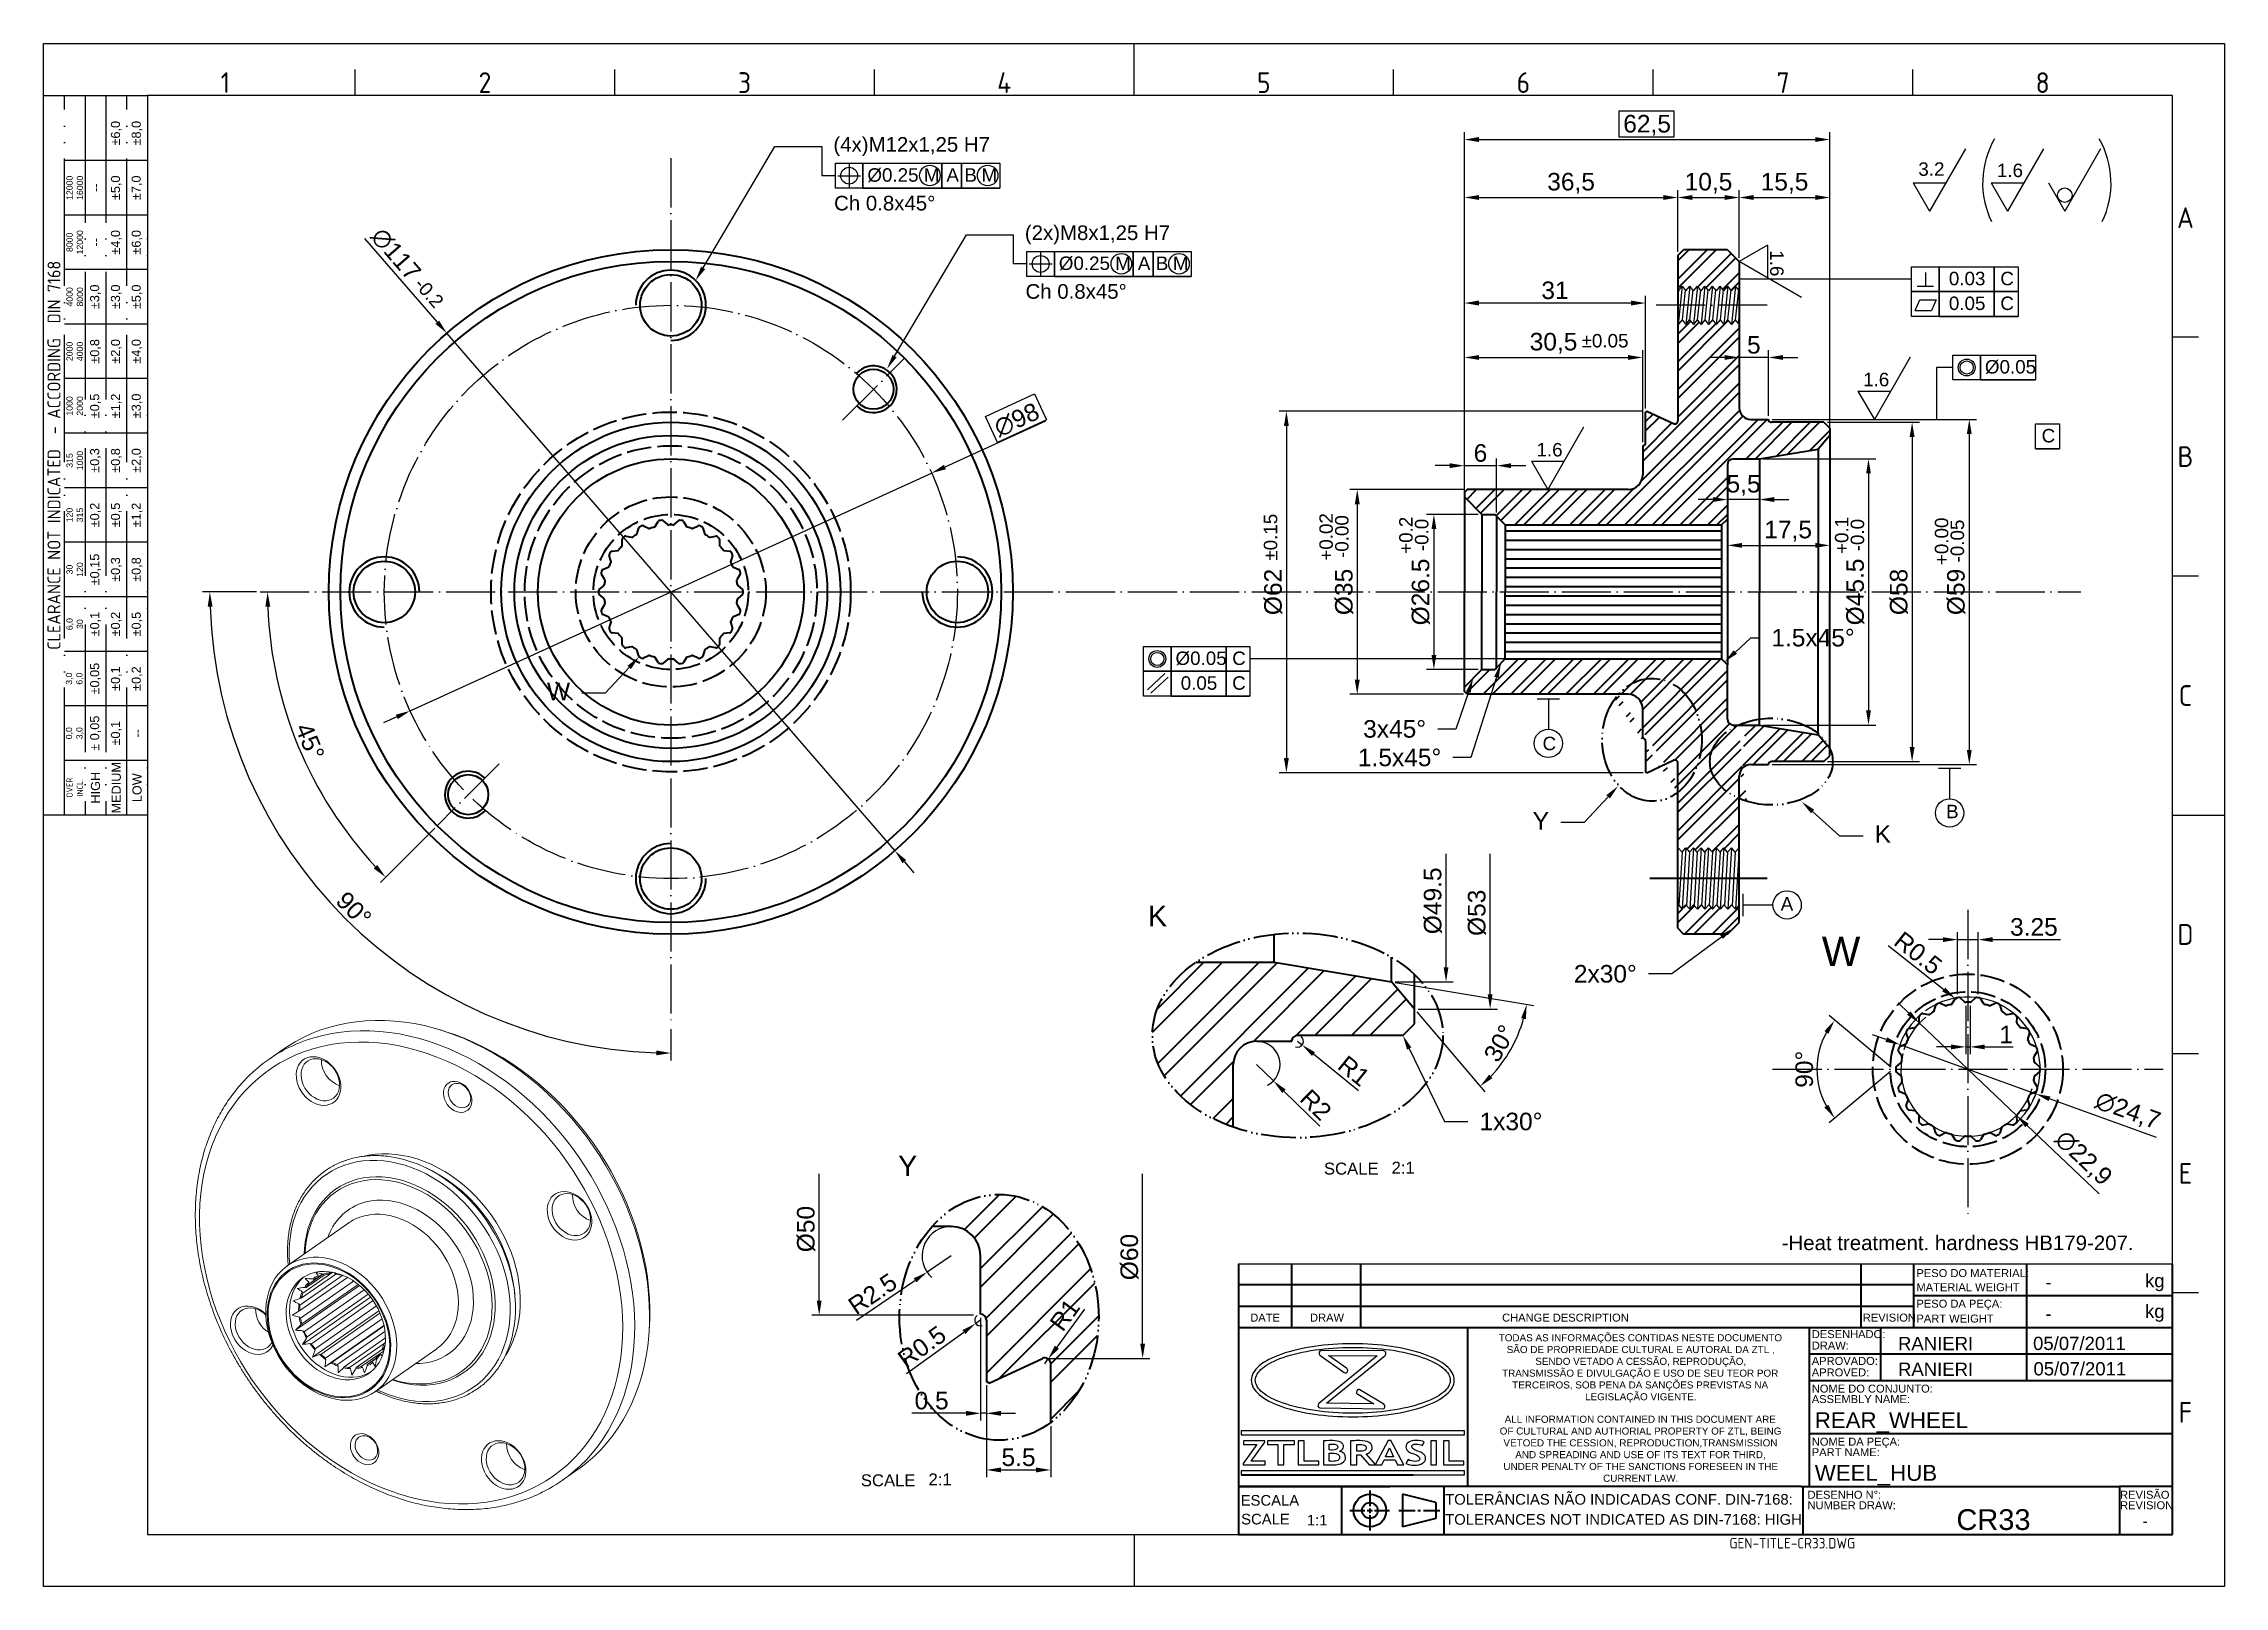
# Model space of a CAD drawing. Header units: millimetres. Extents: x 2626 to 2999, y 1108 to 1371.
import ezdxf
from ezdxf import colors
from ezdxf.entities.mleader import LeaderData, LeaderLine
from ezdxf.enums import TextEntityAlignment as Align
from ezdxf.math import Vec2, Vec3

# ---------------------------------------------------------------- set-up
doc = ezdxf.new("R2010")
doc.units = ezdxf.units.MM
for name, pattern in [('ACAD_ISO02W100', [15, 12, -3]), ('ACAD_ISO04W100', [30, 24, -3, 0, -3]), ('ACAD_ISO05W100', [33, 24, -3, 0, -3, 0, -3])]:
    doc.linetypes.add(name, pattern=pattern)
for name, color, linetype, lineweight in [('AM_0', 7, 'Continuous', 40), ('AM_4', 1, 'ACAD_ISO04W100', 25), ('AM_5', 3, 'Continuous', 25), ('AM_7', 4, 'Continuous', 35), ('AM_8', 40, 'ACAD_ISO02W100', 35), ('AM_BOR', 2, 'ACAD_ISO05W100', 35)]:
    doc.layers.add(name, color=color, linetype=linetype, lineweight=lineweight)
doc.layers.add('Camada 1', color=7, linetype='Continuous')
doc.styles.add('ACISOTS', font='isocp.shx', dxfattribs={"height": 1})
doc.styles.get("Standard").update_dxf_attribs({"font": 'arial.ttf'})
doc.dimstyles.new('ISO-25', dxfattribs={"dimtxt": 3, "dimasz": 2.5, "dimexe": 1.25, "dimexo": 0.625, "dimtad": 1, "dimtxsty": 'Standard', "dimcen": 2.5, "dimadec": 0, "dimazin": 0, "dimtfac": 1, "dimtmove": 0, "dimatfit": 3, "dimfxl": 1, "dimarcsym": 0})

msp = doc.modelspace()

# ---------------------------------------------------------------- texts
at = {"insert": (2923.138, 1167.665), "char_height": 2.5, "width": 61.35624, "attachment_point": 1}
msp.add_mtext('-Heat treatment. hardness HB179-207.', dxfattribs=at)
at = {"color": 0, "linetype": 'Continuous', "char_height": 1.21, "attachment_point": 1}
for s, insert in [('\\pi-0.030453;TODAS AS INFORMAÇÕES CONTIDAS NESTE DOCUMENTO \\P\\pi1.3368;SÃO DE PROPRIEDADE CULTURAL E AUTORAL DA ZTL , \\P\\pi6.2214;SENDO VETADO A CESSÃO, REPRODUÇÃO, \\P\\pi0.5502;TRANSMISSÃO E DIVULGAÇÃO E USO DE SEU TEOR POR \\P\\pi2.2748;TERCEIROS, SOB PENA DA SANÇÕES PREVISTAS NA \\P\\pi14.743;LEGISLAÇÃO VIGENTE.', (2874.772, 1150.795)), ('\\pi0.99054;ALL INFORMATION CONTAINED IN THIS DOCUMENT ARE \\P\\pi0.14494;OF CULTURAL AND AUTHORIAL PROPERTY OF ZTL, BEING  \\P\\pi0.78254;VETOED THE CESSION, REPRODUCTION,TRANSMISSION \\P\\pi2.8043;AND SPREADING AND USE OF ITS TEXT FOR THIRD, \\P\\pi0.77387;UNDER PENALTY OF THE SANCTIONS FORESEEN IN THE \\P\\pi17.825;CURRENT LAW.', (2874.772, 1136.862))]:
    msp.add_mtext_dynamic_manual_height_columns(s, width=48.28462, gutter_width=12.5, heights=[0], dxfattribs=dict(at, insert=insert))
at = {"layer": 'AM_5', "attachment_point": 1}
for s, width, insert, char_height in [('%%C0.25', 18.23779, (2766.776, 1350.112), 2.3), ('M', 18.23779, (2776.417, 1350.112), 2.3), ('A', 18.23779, (2780.292, 1350.112), 2.3), ('B', 18.23779, (2783.366, 1350.112), 2.3), ('M', 18.23779, (2786.286, 1350.112), 2.3), ('3.2', 18.23779, (2946.506, 1351.117), 2.3), ('1.6', 18.23779, (2959.94, 1350.895), 2.3), ('%%C0.25', 18.23779, (2799.516, 1335.021), 2.3), ('M', 18.23779, (2809.157, 1335.021), 2.3), ('A', 18.23779, (2813.032, 1335.021), 2.3), ('B', 18.23779, (2816.106, 1335.021), 2.3), ('M', 18.23779, (2819.025, 1335.021), 2.3), (' 0.03', 18.23779, (2950.833, 1332.41), 2.3), ('C', 18.23779, (2960.529, 1332.41), 2.3), (' 0.05', 18.23779, (2950.833, 1328.175), 2.3), ('C', 18.23779, (2960.529, 1328.175), 2.3), ('%%P0.05', 18.23779, (2888.918, 1321.78), 2.3), ('%%C0.05', 18.23779, (2957.893, 1317.323), 2.3), ('1.6', 18.23779, (2937.068, 1315.144), 2.3), ('C', 18.23779, (2967.589, 1305.546), 2.3), ('1.6', 18.23779, (2881.204, 1303.144), 2.3), ('%%C0.05', 18.23779, (2819.469, 1267.498), 2.3), ('C', 18.23779, (2829.165, 1267.498), 2.3), (' 0.05', 18.23779, (2819.469, 1263.264), 2.3), ('C', 18.23779, (2829.165, 1263.264), 2.3), ('C', 18.23779, (2882.239, 1252.93), 2.3), ('B', 18.23779, (2951.253, 1241.305), 2.3), ('K', 12.46166, (2814.755, 1224.043), 3.5), ('A', 18.23779, (2922.965, 1225.518), 2.3), ('W', 12.46166, (2929.995, 1218.754), 5), ('Y', 12.46166, (2772.037, 1181.331), 3.5)]:
    msp.add_mtext_dynamic_manual_height_columns(s, width=width, gutter_width=12.5, heights=[0], dxfattribs=dict(at, insert=insert, char_height=char_height))
at = {"layer": 'AM_5', "color": 3, "char_height": 2.5, "attachment_point": 1}
for insert in [(2761.08, 1345.398), (2793.82, 1330.307)]:
    msp.add_mtext_dynamic_manual_height_columns('Ch 0.8x45%%D', width=40.20612, gutter_width=12.5, heights=[0], dxfattribs=dict(at, insert=insert))
at = {"layer": 'AM_5', "char_height": 2.3, "attachment_point": 1}
for s, heights, insert, rotation in [('1.6', [0], (2923.454, 1336.092), 270), ('-0.2', [0], (2690.878, 1331.689), 311.07277), ('%%P0.15', [0], (2834.567, 1283.029), 90), ('+0.02', [0], (2844.073, 1283.029), 90), ('-0.00', [0], (2846.765, 1283.485), 90), ('+0.2', [0], (2857.722, 1284.196), 90), ('-0.0', [0], (2860.414, 1284.652), 90), ('+0.1', [0], (2932.242, 1284.173), 90), ('-0.0', [2.514], (2934.934, 1284.63), 90), ('+0.00', [0], (2949.331, 1282.267), 90), ('-0.05', [0], (2952.022, 1282.723), 90)]:
    msp.add_mtext_dynamic_manual_height_columns(s, width=18.23779, gutter_width=12.5, heights=heights, dxfattribs=dict(at, insert=insert, rotation=rotation))
at = {"layer": 'AM_5', "char_height": 3, "attachment_point": 5, "rotation": 90}
for s, insert in [('%%C49.5', (2863.493, 1224.882)), ('%%C53', (2871.03, 1222.827)), ('%%c50', (2756.295, 1168.763)), ('%%C60', (2811.612, 1163.981))]:
    msp.add_mtext(s, dxfattribs=dict(at, insert=insert))
at = {"layer": 'AM_8', "color": 0, "linetype": 'Continuous'}
for s, height, p in [('SCALE', 2.0419, (2844.852, 1178.086)), ('2:1', 2.0419, (2856.419, 1178.244)), ('PESO DO MATERIAL:', 1.36125, (2946.18, 1160.562)), ('kg', 2.2687, (2985.276, 1158.822)), ('MATERIAL WEIGHT', 1.36125, (2946.18, 1158.151)), ('PESO DA PEÇA:', 1.36125, (2946.18, 1155.33)), ('DATE', 1.3613, (2832.256, 1152.95)), ('DRAW', 1.3613, (2842.482, 1152.95)), ('CHANGE DESCRIPTION', 1.36125, (2875.328, 1152.95)), ('REVISION', 1.3613, (2937.007, 1152.95)), ('PART WEIGHT', 1.36125, (2946.18, 1152.79)), ('kg', 2.2687, (2985.276, 1153.588)), ('DESENHADO:', 1.3613, (2928.283, 1150.128)), ('DRAW:', 1.3613, (2928.283, 1148.17)), ('APROVADO:', 1.3613, (2928.283, 1145.544)), ('APROVED:', 1.3613, (2928.283, 1143.586)), ('NOME DO CONJUNTO:', 1.36125, (2928.283, 1140.816)), ('ASSEMBLY NAME:', 1.36125, (2928.283, 1139.023)), ('NOME DA PEÇA:', 1.36125, (2928.283, 1131.741)), ('PART NAME:', 1.3613, (2928.283, 1129.948)), ('SCALE', 2.0419, (2765.658, 1124.798)), ('2:1', 2.0419, (2777.226, 1124.956)), ('ESCALA', 1.815, (2830.616, 1121.485)), ('TOLERÂNCIAS NÃO INDICADAS CONF. DIN-7168:', 1.815, (2865.584, 1121.654)), ('DESENHO N%%d:', 1.36125, (2927.559, 1122.666)), ('REVISÃO', 1.3613, (2981.005, 1122.666)), ('SCALE', 1.815, (2830.7, 1118.278)), ('1:1', 1.815, (2841.937, 1118.101)), ('TOLERANCES NOT INDICATED AS DIN-7168: HIGH', 1.815, (2865.584, 1118.228)), ('NUMBER DRAW:', 1.36125, (2927.559, 1120.873)), ('REVISION', 1.3613, (2981.005, 1120.873))]:
    msp.add_text(s, height=height, dxfattribs=at).set_placement(p)
for p in [(2968.241, 1159.699), (2968.241, 1154.3)]:
    msp.add_attdef('-', text='', height=2.269, dxfattribs=at).set_placement(p, align=Align.MIDDLE_LEFT)
for tag, p, height in [('RANIERI', (2943.029, 1148.063), 2.269), ('05/07/2011', (2966.125, 1148.09), 2.269), ('RANIERI', (2943.027, 1143.672), 2.269), ('05/07/2011', (2966.198, 1143.748), 2.269), ('REAR_WHEEL', (2928.796, 1134.741), 2.723), ('WEEL_HUB', (2928.796, 1125.734), 2.723), ('CR33', (2953.02, 1117.328), 3.549)]:
    msp.add_attdef(tag, p, '', height=height, dxfattribs=at)
at = {"layer": 'AM_8', "color": 0, "linetype": 'Continuous', "style": 'ACISOTS'}
msp.add_attdef('GEN-TITLE-CR33.DWG', (2914.193, 1114.16), '', height=1.815, dxfattribs=at)
at = {"layer": 'AM_8', "color": 0, "linetype": 'Continuous'}
msp.add_attdef('-', text='', height=1.775, dxfattribs=at).set_placement((2985.3, 1118.827), align=Align.MIDDLE_CENTER)

# ---------------------------------------------------------------- blocks, each defined once
blk = doc.blocks.new('A3 ZTL')
for p, q in [((19.57, 280.82), (19.57, 9.78)), ((401.17, 280.82), (19.57, 280.82)), ((401.17, 9.78), (401.17, 280.82)), ((19.57, 9.78), (401.17, 9.78))]:
    blk.add_line(p, q)
at = {"layer": 'AM_BOR', "color": 135, "linetype": 'Continuous', "lineweight": 25}
for p, q in [((0, 0), (0, 290.61)), ((0, 290.61), (410.96, 290.61)), ((410.96, 290.61), (410.96, 0)), ((410.96, 0), (0, 0))]:
    blk.add_line(p, q, dxfattribs=at)
at = {"layer": 'AM_BOR', "color": 135, "lineweight": 25}
for p, q in [((205.48, 280.82), (205.48, 290.61)), ((58.71, 280.82), (58.71, 285.71)), ((107.63, 280.82), (107.63, 285.71)), ((156.56, 280.82), (156.56, 285.71)), ((254.4, 280.82), (254.4, 285.71)), ((303.33, 280.82), (303.33, 285.71)), ((352.25, 280.82), (352.25, 285.71)), ((3.91, 145.3), (3.91, 280.82)), ((7.83, 280.82), (7.83, 145.3)), ((11.74, 280.82), (11.74, 145.3)), ((15.66, 145.3), (15.66, 280.82)), ((19.57, 268.59), (3.91, 268.59)), ((19.57, 258.32), (3.91, 258.32)), ((19.57, 248.04), (3.91, 248.04)), ((19.57, 237.77), (3.91, 237.77)), ((406.07, 235.32), (401.17, 235.32)), ((19.57, 227.5), (3.91, 227.5)), ((19.57, 217.22), (3.91, 217.22)), ((19.57, 206.95), (3.91, 206.95)), ((19.57, 196.67), (3.91, 196.67)), ((406.07, 190.31), (401.17, 190.31)), ((19.57, 186.4), (3.91, 186.4)), ((19.57, 176.13), (3.91, 176.13)), ((19.57, 165.85), (3.91, 165.85)), ((19.57, 155.58), (3.91, 155.58)), ((401.17, 145.3), (410.96, 145.3)), ((406.07, 100.29), (401.17, 100.29)), ((406.07, 55.28), (401.17, 55.28)), ((205.48, 9.78), (205.48, 0))]:
    blk.add_line(p, q, dxfattribs=at)
blk.add_lwpolyline([(19.57, 145.3), (0, 145.3), (0, 280.82), (19.57, 280.82)], close=True, dxfattribs=at)
at = {"layer": 'AM_BOR', "color": 135, "lineweight": 25, "style": 'ACISOTS'}
for s, p in [('1', (34.25, 283.27)), ('2', (83.17, 283.27)), ('3', (132.09, 283.27)), ('4', (181.02, 283.27)), ('5', (229.94, 283.27)), ('6', (278.86, 283.27)), ('7', (327.79, 283.27)), ('8', (376.71, 283.27)), ('A', (403.62, 257.83)), ('B', (403.62, 212.82)), ('C', (403.62, 167.81)), ('D', (403.62, 122.8)), ('E', (403.62, 77.79)), ('F', (403.62, 32.78))]:
    blk.add_text(s, height=3.91, dxfattribs=at).set_placement(p, align=Align.MIDDLE)
at = {"layer": 'AM_BOR', "color": 135, "lineweight": 25, "attachment_point": 5, "rotation": 90}
for s, insert, char_height, width in [('±6,0', (13.7, 273.73), 1.712, 10.274), ('±8,0', (17.61, 273.73), 1.712, 10.274), ('12000\\P16000', (5.87, 263.45), 1.174, 10.274), ('--', (9.78, 263.45), 1.712, 10.274), ('±5,0', (13.7, 263.45), 1.712, 10.274), ('±7,0', (17.61, 263.45), 1.712, 10.274), ('8000\\P12000', (5.87, 253.18), 1.174, 10.274), ('±4,0', (13.7, 253.18), 1.712, 10.274), ('±6,0', (17.61, 253.18), 1.712, 10.274), ('--', (9.78, 253.18), 1.712, 10.274), ('{\\Fisocp.shx|c0;CLEARANCE NOT INDICATED  - ACCORDING  DIN 7168}', (1.96, 213.06), 2.4462, 135.5186), ('4000\\P8000', (5.87, 242.91), 1.174, 10.274), ('±3,0', (9.78, 242.91), 1.712, 10.274), ('±3,0', (13.7, 242.91), 1.712, 10.274), ('±5,0', (17.61, 242.91), 1.712, 10.274), ('2000\\P4000', (5.87, 232.63), 1.174, 10.274), ('±0,8', (9.78, 232.63), 1.712, 10.274), ('±2,0', (13.7, 232.63), 1.712, 10.274), ('±4,0', (17.61, 232.63), 1.712, 10.274), ('1000\\P2000', (5.87, 222.36), 1.174, 10.274), ('±0,5', (9.78, 222.36), 1.712, 10.274), ('±1,2', (13.7, 222.36), 1.712, 10.274), ('±3,0', (17.61, 222.36), 1.712, 10.274), ('315\\P1000', (5.87, 212.08), 1.174, 10.274), ('±0,3', (9.78, 212.08), 1.712, 10.274), ('±0,8', (13.7, 212.08), 1.712, 10.274), ('±2,0', (17.61, 212.08), 1.712, 10.274), ('120\\P315', (5.87, 201.81), 1.174, 10.274), ('±0,2', (9.78, 201.81), 1.712, 10.274), ('±0,5', (13.7, 201.81), 1.712, 10.274), ('±1,2', (17.61, 201.81), 1.712, 10.274), ('±0,15', (9.78, 191.54), 1.712, 10.274), ('±0,3', (13.7, 191.54), 1.712, 10.274), ('±0,8', (17.61, 191.54), 1.712, 10.274), ('30\\P120', (5.87, 191.54), 1.174, 10.274), ('6,0\\P30', (5.87, 181.26), 1.174, 10.274), ('±0,1', (9.78, 181.26), 1.712, 10.274), ('±0,2', (13.7, 181.26), 1.712, 10.274), ('±0,5', (17.61, 181.26), 1.712, 10.274), ('±0,05', (9.78, 170.99), 1.712, 10.274), ('±0,1', (13.7, 170.99), 1.712, 10.274), ('±0,2', (17.61, 170.99), 1.712, 10.274), ('3,0\\P6,0', (5.87, 170.99), 1.174, 10.274), ('0,0\\P3,0', (5.87, 160.71), 1.174, 10.274), ('± 0,05', (9.78, 160.71), 1.712, 10.274), ('\\pt4.69206;±0,1', (13.7, 160.71), 1.7123, 10.274), ('--', (17.61, 160.71), 1.712, 10.274), ('{\\Fisocp.shx|c0;OVER\\PINCL.}', (5.87, 150.44), 1.1742, 10.274), ('HIGH', (9.78, 150.44), 1.712, 10.274), ('MEDIUM', (13.7, 150.44), 1.712, 10.274), ('LOW', (17.61, 150.44), 1.712, 10.274)]:
    blk.add_mtext(s, dxfattribs=dict(at, insert=insert, char_height=char_height, width=width))
blk = doc.blocks.new('*D11')
at = {"layer": 'AM_5', "color": 0, "lineweight": -2}
for p, q in [((2919.99, 1300.43), (2939.23, 1300.43)), ((2937.98, 1297.93), (2937.98, 1257.43)), ((2919.99, 1254.93), (2939.23, 1254.93))]:
    blk.add_line(p, q, dxfattribs=at)
at = {"layer": 'AM_5', "color": 0}
for points in [[(2937.57, 1297.93), (2938.4, 1297.93), (2937.98, 1300.43)], [(2937.57, 1257.43), (2938.4, 1257.43), (2937.98, 1254.93)]]:
    blk.add_solid(points, dxfattribs=at)
at = {"layer": 'Defpoints', "color": 0}
for p in [(2919.37, 1300.43), (2919.37, 1254.93), (2937.98, 1254.93)]:
    blk.add_point(p, dxfattribs=at)
at = {"layer": 'AM_5', "color": 0, "insert": (2935.74, 1277.68), "char_height": 3, "attachment_point": 5, "rotation": 90}
blk.add_mtext('%%C45.5', dxfattribs=at)
blk = doc.blocks.new('*D12')
at = {"layer": 'AM_5', "color": 0, "lineweight": -2}
for p, q in [((2930.99, 1306.68), (2946.69, 1306.68)), ((2945.44, 1304.18), (2945.44, 1251.18)), ((2930.99, 1248.68), (2946.69, 1248.68))]:
    blk.add_line(p, q, dxfattribs=at)
at = {"layer": 'AM_5', "color": 0}
for points in [[(2945.02, 1304.18), (2945.86, 1304.18), (2945.44, 1306.68)], [(2945.02, 1251.18), (2945.86, 1251.18), (2945.44, 1248.68)]]:
    blk.add_solid(points, dxfattribs=at)
at = {"layer": 'Defpoints', "color": 0}
for p in [(2930.37, 1306.68), (2930.37, 1248.68), (2945.44, 1248.68)]:
    blk.add_point(p, dxfattribs=at)
at = {"layer": 'AM_5', "color": 0, "insert": (2943.2, 1277.68), "char_height": 3, "attachment_point": 5, "rotation": 90}
blk.add_mtext('%%C58', dxfattribs=at)
blk = doc.blocks.new('*D13')
at = {"layer": 'AM_5', "color": 0, "lineweight": -2}
for p, q in [((2680.8, 1338.13), (2693.23, 1323.79)), ((2771.47, 1233.46), (2694.87, 1321.9)), ((2773.11, 1231.57), (2774.74, 1229.68))]:
    blk.add_line(p, q, dxfattribs=at)
at = {"layer": 'AM_5', "color": 0}
for points in [[(2693.54, 1324.06), (2692.91, 1323.51), (2694.87, 1321.9)], [(2773.42, 1231.84), (2772.79, 1231.3), (2771.47, 1233.46)]]:
    blk.add_solid(points, dxfattribs=at)
at = {"layer": 'Defpoints', "color": 0}
for p in [(2694.87, 1321.9), (2771.47, 1233.46)]:
    blk.add_point(p, dxfattribs=at)
at = {"layer": 'AM_5', "color": 0, "insert": (2686.14, 1335.39), "char_height": 3, "attachment_point": 5, "rotation": 310.9002}
blk.add_mtext('∅117', dxfattribs=at)
blk = doc.blocks.new('*D14')
at = {"layer": 'AM_5', "color": 0, "lineweight": -2}
for p, q in [((2921.49, 1307.18), (2956.47, 1307.18)), ((2955.22, 1304.68), (2955.22, 1250.68)), ((2921.49, 1248.18), (2956.47, 1248.18))]:
    blk.add_line(p, q, dxfattribs=at)
at = {"layer": 'AM_5', "color": 0}
for points in [[(2954.8, 1304.68), (2955.64, 1304.68), (2955.22, 1307.18)], [(2954.8, 1250.68), (2955.64, 1250.68), (2955.22, 1248.18)]]:
    blk.add_solid(points, dxfattribs=at)
at = {"layer": 'Defpoints', "color": 0}
for p in [(2920.87, 1307.18), (2920.87, 1248.18), (2955.22, 1248.18)]:
    blk.add_point(p, dxfattribs=at)
at = {"layer": 'AM_5', "color": 0, "insert": (2952.98, 1277.68), "char_height": 3, "attachment_point": 5, "rotation": 90}
blk.add_mtext('%%C59', dxfattribs=at)
blk = doc.blocks.new('*D15')
at = {"layer": 'AM_5', "color": 0, "lineweight": -2}
for p, q in [((2871.24, 1290.93), (2862.41, 1290.93)), ((2863.66, 1288.43), (2863.66, 1266.93)), ((2871.24, 1264.43), (2862.41, 1264.43))]:
    blk.add_line(p, q, dxfattribs=at)
at = {"layer": 'AM_5', "color": 0}
for points in [[(2863.25, 1288.43), (2864.08, 1288.43), (2863.66, 1290.93)], [(2863.25, 1266.93), (2864.08, 1266.93), (2863.66, 1264.43)]]:
    blk.add_solid(points, dxfattribs=at)
at = {"layer": 'Defpoints', "color": 0}
for p in [(2871.87, 1290.93), (2863.66, 1264.43), (2871.87, 1264.43)]:
    blk.add_point(p, dxfattribs=at)
at = {"layer": 'AM_5', "color": 0, "insert": (2861.42, 1277.68), "char_height": 3, "attachment_point": 5, "rotation": 90}
blk.add_mtext('%%C26.5', dxfattribs=at)
blk = doc.blocks.new('*D16')
at = {"layer": 'AM_5', "color": 0, "lineweight": -2}
for p, q in [((2868.74, 1295.18), (2849.3, 1295.18)), ((2850.55, 1292.68), (2850.55, 1262.68)), ((2868.74, 1260.18), (2849.3, 1260.18))]:
    blk.add_line(p, q, dxfattribs=at)
at = {"layer": 'AM_5', "color": 0}
for points in [[(2850.13, 1292.68), (2850.97, 1292.68), (2850.55, 1295.18)], [(2850.13, 1262.68), (2850.97, 1262.68), (2850.55, 1260.18)]]:
    blk.add_solid(points, dxfattribs=at)
at = {"layer": 'Defpoints', "color": 0}
for p in [(2869.37, 1295.18), (2850.55, 1260.18), (2869.37, 1260.18)]:
    blk.add_point(p, dxfattribs=at)
at = {"layer": 'AM_5', "color": 0, "insert": (2848.31, 1277.68), "char_height": 3, "attachment_point": 5, "rotation": 90}
blk.add_mtext('%%c35', dxfattribs=at)
blk = doc.blocks.new('*D17')
at = {"layer": 'AM_5', "color": 0, "lineweight": -2}
for p, q in [((2899.47, 1308.57), (2837.19, 1308.57)), ((2838.44, 1306.07), (2838.44, 1249.28)), ((2899.47, 1246.78), (2837.19, 1246.78))]:
    blk.add_line(p, q, dxfattribs=at)
at = {"layer": 'AM_5', "color": 0}
for points in [[(2838.02, 1306.07), (2838.85, 1306.07), (2838.44, 1308.57)], [(2838.02, 1249.28), (2838.85, 1249.28), (2838.44, 1246.78)]]:
    blk.add_solid(points, dxfattribs=at)
at = {"layer": 'Defpoints', "color": 0}
for p in [(2900.09, 1308.57), (2838.44, 1246.78), (2900.09, 1246.78)]:
    blk.add_point(p, dxfattribs=at)
at = {"layer": 'AM_5', "color": 0, "insert": (2836.19, 1277.68), "char_height": 3, "attachment_point": 5, "rotation": 90}
blk.add_mtext('%%C62', dxfattribs=at)
blk = doc.blocks.new('*D18')
at = {"layer": 'AM_5', "color": 0, "lineweight": -2}
for p, q in [((2913.37, 1317.76), (2910.87, 1317.76)), ((2915.87, 1318.39), (2915.87, 1319.01)), ((2920.87, 1317.76), (2915.87, 1317.76)), ((2920.87, 1307.8), (2920.87, 1319.01)), ((2923.37, 1317.76), (2925.87, 1317.76))]:
    blk.add_line(p, q, dxfattribs=at)
at = {"layer": 'AM_5', "color": 0}
for points in [[(2913.37, 1318.18), (2913.37, 1317.35), (2915.87, 1317.76)], [(2923.37, 1318.18), (2923.37, 1317.35), (2920.87, 1317.76)]]:
    blk.add_solid(points, dxfattribs=at)
at = {"layer": 'Defpoints', "color": 0}
for p in [(2915.87, 1317.76), (2915.87, 1317.76), (2920.87, 1307.18)]:
    blk.add_point(p, dxfattribs=at)
at = {"layer": 'AM_5', "color": 0, "insert": (2918.37, 1319.91), "char_height": 3, "attachment_point": 5}
blk.add_mtext('5', dxfattribs=at)
blk = doc.blocks.new('*D19')
at = {"layer": 'AM_5', "color": 0, "lineweight": -2}
for p, q in [((2915.87, 1334.8), (2915.87, 1346.36)), ((2931.37, 1306.3), (2931.37, 1346.36)), ((2918.37, 1345.11), (2928.87, 1345.11))]:
    blk.add_line(p, q, dxfattribs=at)
at = {"layer": 'AM_5', "color": 0}
for points in [[(2918.37, 1345.53), (2918.37, 1344.69), (2915.87, 1345.11)], [(2928.87, 1345.53), (2928.87, 1344.69), (2931.37, 1345.11)]]:
    blk.add_solid(points, dxfattribs=at)
at = {"layer": 'Defpoints', "color": 0}
for p in [(2931.37, 1345.11), (2915.87, 1334.18), (2931.37, 1305.68)]:
    blk.add_point(p, dxfattribs=at)
at = {"layer": 'AM_5', "color": 0, "insert": (2923.62, 1347.54), "char_height": 3, "attachment_point": 5}
blk.add_mtext('15,5', dxfattribs=at)
blk = doc.blocks.new('*D20')
at = {"layer": 'AM_5', "color": 0, "lineweight": -2}
for p, q in [((2905.37, 1335.8), (2905.37, 1346.36)), ((2915.87, 1334.8), (2915.87, 1346.36)), ((2907.87, 1345.11), (2913.37, 1345.11))]:
    blk.add_line(p, q, dxfattribs=at)
at = {"layer": 'AM_5', "color": 0}
for points in [[(2907.87, 1345.53), (2907.87, 1344.69), (2905.37, 1345.11)], [(2913.37, 1345.53), (2913.37, 1344.69), (2915.87, 1345.11)]]:
    blk.add_solid(points, dxfattribs=at)
at = {"layer": 'Defpoints', "color": 0}
for p in [(2915.87, 1345.11), (2905.37, 1335.18), (2915.87, 1334.18)]:
    blk.add_point(p, dxfattribs=at)
at = {"layer": 'AM_5', "color": 0, "insert": (2910.62, 1347.54), "char_height": 3, "attachment_point": 5}
blk.add_mtext('10,5', dxfattribs=at)
blk = doc.blocks.new('*D21')
at = {"layer": 'AM_5', "color": 0, "lineweight": -2}
for p, q in [((2868.87, 1294.55), (2868.87, 1319.01)), ((2871.37, 1317.76), (2896.87, 1317.76)), ((2899.37, 1303.3), (2899.37, 1319.01))]:
    blk.add_line(p, q, dxfattribs=at)
at = {"layer": 'AM_5', "color": 0}
for points in [[(2871.37, 1318.18), (2871.37, 1317.35), (2868.87, 1317.76)], [(2896.87, 1318.18), (2896.87, 1317.35), (2899.37, 1317.76)]]:
    blk.add_solid(points, dxfattribs=at)
at = {"layer": 'Defpoints', "color": 0}
for p in [(2899.37, 1317.76), (2899.37, 1302.68), (2868.87, 1293.93)]:
    blk.add_point(p, dxfattribs=at)
at = {"layer": 'AM_5', "color": 0, "insert": (2884.12, 1320.19), "char_height": 3, "attachment_point": 5}
blk.add_mtext('30,5', dxfattribs=at)
blk = doc.blocks.new('*D22')
at = {"layer": 'AM_5', "color": 0, "lineweight": -2}
for p, q in [((2868.87, 1295.18), (2868.87, 1328.32)), ((2899.87, 1309.05), (2899.87, 1328.32)), ((2897.37, 1327.07), (2871.37, 1327.07))]:
    blk.add_line(p, q, dxfattribs=at)
at = {"layer": 'AM_5', "color": 0}
for points in [[(2871.37, 1327.49), (2871.37, 1326.65), (2868.87, 1327.07)], [(2897.37, 1327.49), (2897.37, 1326.65), (2899.87, 1327.07)]]:
    blk.add_solid(points, dxfattribs=at)
at = {"layer": 'Defpoints', "color": 0}
for p in [(2868.87, 1327.07), (2899.87, 1308.43), (2868.87, 1294.55)]:
    blk.add_point(p, dxfattribs=at)
at = {"layer": 'AM_5', "color": 0, "insert": (2884.37, 1329.23), "char_height": 3, "attachment_point": 5}
blk.add_mtext('31', dxfattribs=at)
blk = doc.blocks.new('*D23')
at = {"layer": 'AM_5', "color": 0, "lineweight": -2}
for p, q in [((2868.87, 1295.18), (2868.87, 1346.36)), ((2905.37, 1335.8), (2905.37, 1346.36)), ((2871.37, 1345.11), (2902.87, 1345.11))]:
    blk.add_line(p, q, dxfattribs=at)
at = {"layer": 'AM_5', "color": 0}
for points in [[(2871.37, 1345.53), (2871.37, 1344.69), (2868.87, 1345.11)], [(2902.87, 1345.53), (2902.87, 1344.69), (2905.37, 1345.11)]]:
    blk.add_solid(points, dxfattribs=at)
at = {"layer": 'Defpoints', "color": 0}
for p in [(2905.37, 1345.11), (2905.37, 1335.18), (2868.87, 1294.55)]:
    blk.add_point(p, dxfattribs=at)
at = {"layer": 'AM_5', "color": 0, "insert": (2887.12, 1347.54), "char_height": 3, "attachment_point": 5}
blk.add_mtext('36,5', dxfattribs=at)
blk = doc.blocks.new('*D24')
at = {"layer": 'AM_5', "color": 0, "lineweight": -2}
for p, q in [((2868.87, 1294.93), (2868.87, 1356.27)), ((2871.37, 1355.02), (2928.87, 1355.02)), ((2931.37, 1305.68), (2931.37, 1356.27))]:
    blk.add_line(p, q, dxfattribs=at)
at = {"layer": 'AM_5', "color": 0}
for points in [[(2871.37, 1355.44), (2871.37, 1354.6), (2868.87, 1355.02)], [(2928.87, 1355.44), (2928.87, 1354.6), (2931.37, 1355.02)]]:
    blk.add_solid(points, dxfattribs=at)
at = {"layer": 'Defpoints', "color": 0}
for p in [(2931.37, 1355.02), (2931.37, 1305.05), (2868.87, 1294.3)]:
    blk.add_point(p, dxfattribs=at)
at = {"layer": 'AM_5', "color": 0, "insert": (2900.12, 1357.45), "char_height": 3, "attachment_point": 5}
blk.add_mtext('62,5', dxfattribs=at)
blk = doc.blocks.new('*D25')
at = {"layer": 'AM_5', "color": 0, "lineweight": -2}
for p, q in [((2797.26, 1306.89), (2780.03, 1299.04)), ((2688.58, 1257.36), (2777.76, 1298)), ((2686.3, 1256.32), (2684.03, 1255.28))]:
    blk.add_line(p, q, dxfattribs=at)
at = {"layer": 'AM_5', "color": 0}
for points in [[(2779.86, 1299.41), (2780.2, 1298.66), (2777.76, 1298)], [(2686.13, 1256.7), (2686.48, 1255.94), (2688.58, 1257.36)]]:
    blk.add_solid(points, dxfattribs=at)
at = {"layer": 'Defpoints', "color": 0}
for p in [(2777.76, 1298), (2688.58, 1257.36)]:
    blk.add_point(p, dxfattribs=at)
at = {"layer": 'AM_5', "color": 0, "insert": (2792.32, 1307.1), "char_height": 3, "attachment_point": 5, "rotation": 24.5004}
blk.add_mtext('∅98', dxfattribs=at)
blk = doc.blocks.new('*D26')
at = {"layer": 'AM_5', "color": 0, "lineweight": -2}
for p, q in [((2781.13, 1164.21), (2776.99, 1161.41)), ((2764.9, 1153.21), (2774.92, 1160))]:
    blk.add_line(p, q, dxfattribs=at)
blk.add_arc((2781.13, 1164.21), 5, 97.162, 228.4812, dxfattribs=at)
at = {"layer": 'AM_5', "color": 0}
blk.add_solid([(2774.69, 1160.35), (2775.15, 1159.66), (2776.99, 1161.41)], dxfattribs=at)
at = {"layer": 'Defpoints', "color": 0}
for p in [(2781.13, 1164.21), (2776.99, 1161.41)]:
    blk.add_point(p, dxfattribs=at)
at = {"layer": 'AM_5', "color": 0, "insert": (2767.67, 1157.69), "char_height": 3, "attachment_point": 5, "rotation": 34.1573}
blk.add_mtext('R2.5', dxfattribs=at)
blk = doc.blocks.new('*D27')
at = {"layer": 'AM_5', "color": 0, "lineweight": -2}
for p, q in [((2786.13, 1153.21), (2785.32, 1152.63)), ((2773.46, 1144.1), (2783.29, 1151.17))]:
    blk.add_line(p, q, dxfattribs=at)
blk.add_arc((2786.13, 1153.21), 1, 125.8099, 287.3698, dxfattribs=at)
at = {"layer": 'AM_5', "color": 0}
blk.add_solid([(2783.04, 1151.51), (2783.53, 1150.83), (2785.32, 1152.63)], dxfattribs=at)
at = {"layer": 'Defpoints', "color": 0}
for p in [(2785.32, 1152.63), (2786.13, 1153.21)]:
    blk.add_point(p, dxfattribs=at)
at = {"layer": 'AM_5', "color": 0, "insert": (2776.1, 1148.65), "char_height": 3, "attachment_point": 5, "rotation": 35.7501}
blk.add_mtext('R0.5', dxfattribs=at)
blk = doc.blocks.new('*D28')
at = {"layer": 'AM_5', "color": 0, "lineweight": -2}
for p, q in [((2803.88, 1155.06), (2799.18, 1148.58)), ((2797.13, 1145.75), (2797.71, 1146.56))]:
    blk.add_line(p, q, dxfattribs=at)
at = {"layer": 'AM_5', "color": 0}
blk.add_solid([(2798.84, 1148.83), (2799.52, 1148.34), (2797.71, 1146.56)], dxfattribs=at)
at = {"layer": 'Defpoints', "color": 0}
for p in [(2797.13, 1145.75), (2797.71, 1146.56)]:
    blk.add_point(p, dxfattribs=at)
at = {"layer": 'AM_5', "color": 0, "insert": (2800.54, 1154.09), "char_height": 3, "attachment_point": 5, "rotation": 54.045}
blk.add_mtext('R1', dxfattribs=at)
blk = doc.blocks.new('*D29')
at = {"layer": 'AM_5', "color": 0, "lineweight": -2}
for p, q in [((2787.13, 1142.09), (2787.13, 1126.34)), ((2798.13, 1135.09), (2798.13, 1126.34)), ((2789.63, 1127.59), (2795.63, 1127.59))]:
    blk.add_line(p, q, dxfattribs=at)
at = {"layer": 'AM_5', "color": 0}
for points in [[(2789.63, 1128.01), (2789.63, 1127.17), (2787.13, 1127.59)], [(2795.63, 1128.01), (2795.63, 1127.17), (2798.13, 1127.59)]]:
    blk.add_solid(points, dxfattribs=at)
at = {"layer": 'Defpoints', "color": 0}
for p in [(2787.13, 1142.71), (2798.13, 1135.72), (2798.13, 1127.59)]:
    blk.add_point(p, dxfattribs=at)
at = {"layer": 'AM_5', "color": 0, "insert": (2792.63, 1129.74), "char_height": 3, "attachment_point": 5}
blk.add_mtext('5.5', dxfattribs=at)
blk = doc.blocks.new('*D30')
at = {"layer": 'AM_5', "color": 0, "lineweight": -2}
for p, q in [((2786.13, 1153.59), (2786.13, 1136.02)), ((2787.13, 1141.46), (2787.13, 1136.02)), ((2783.63, 1137.27), (2774.39, 1137.27)), ((2787.13, 1137.27), (2786.13, 1137.27)), ((2789.63, 1137.27), (2792.13, 1137.27))]:
    blk.add_line(p, q, dxfattribs=at)
at = {"layer": 'AM_5', "color": 0}
for points in [[(2783.63, 1137.69), (2783.63, 1136.85), (2786.13, 1137.27)], [(2789.63, 1137.69), (2789.63, 1136.85), (2787.13, 1137.27)]]:
    blk.add_solid(points, dxfattribs=at)
at = {"layer": 'Defpoints', "color": 0}
for p in [(2786.13, 1154.21), (2787.13, 1142.09), (2787.13, 1137.27)]:
    blk.add_point(p, dxfattribs=at)
at = {"layer": 'AM_5', "color": 0, "insert": (2777.76, 1139.43), "char_height": 3, "attachment_point": 5}
blk.add_mtext('0.5', dxfattribs=at)
blk = doc.blocks.new('*D31')
at = {"layer": 'AM_5', "color": 0, "lineweight": -2}
for p, q in [((2913.87, 1290.75), (2913.87, 1294.73)), ((2919.37, 1294.1), (2919.37, 1294.73)), ((2911.37, 1293.48), (2908.87, 1293.48)), ((2919.37, 1293.48), (2913.87, 1293.48)), ((2921.87, 1293.48), (2924.37, 1293.48))]:
    blk.add_line(p, q, dxfattribs=at)
at = {"layer": 'AM_5', "color": 0}
for points in [[(2911.37, 1293.9), (2911.37, 1293.06), (2913.87, 1293.48)], [(2921.87, 1293.9), (2921.87, 1293.06), (2919.37, 1293.48)]]:
    blk.add_solid(points, dxfattribs=at)
at = {"layer": 'Defpoints', "color": 0}
for p in [(2913.87, 1293.48), (2919.37, 1293.48), (2913.87, 1290.13)]:
    blk.add_point(p, dxfattribs=at)
at = {"layer": 'AM_5', "color": 0, "insert": (2916.62, 1295.9), "char_height": 3, "attachment_point": 5}
blk.add_mtext('5,5', dxfattribs=at)
blk = doc.blocks.new('*D32')
at = {"layer": 'AM_5', "color": 0, "lineweight": -2}
for p, q in [((2913.87, 1289.5), (2913.87, 1284.39)), ((2931.37, 1286.27), (2931.37, 1286.89)), ((2916.37, 1285.64), (2928.87, 1285.64))]:
    blk.add_line(p, q, dxfattribs=at)
at = {"layer": 'AM_5', "color": 0}
for points in [[(2916.37, 1286.06), (2916.37, 1285.23), (2913.87, 1285.64)], [(2928.87, 1286.06), (2928.87, 1285.23), (2931.37, 1285.64)]]:
    blk.add_solid(points, dxfattribs=at)
at = {"layer": 'Defpoints', "color": 0}
for p in [(2913.87, 1290.13), (2931.37, 1285.64), (2931.37, 1285.64)]:
    blk.add_point(p, dxfattribs=at)
at = {"layer": 'AM_5', "color": 0, "insert": (2924.24, 1288.07), "char_height": 3, "attachment_point": 5}
blk.add_mtext('17,5', dxfattribs=at)
blk = doc.blocks.new('*D33')
at = {"layer": 'AM_5', "color": 0, "lineweight": -2}
for p, q in [((2857.03, 1210.93), (2880.76, 1206.98)), ((2860.76, 1205.9), (2872.37, 1192.2))]:
    blk.add_line(p, q, dxfattribs=at)
blk.add_arc((2856.41, 1211.03), 23.44, 316.3828, 344.4237, dxfattribs=at)
at = {"layer": 'AM_5', "color": 0}
for points in [[(2878.58, 1204.83), (2879.39, 1204.65), (2879.53, 1207.18)], [(2873.66, 1194.56), (2873.09, 1195.17), (2871.56, 1193.15)]]:
    blk.add_solid(points, dxfattribs=at)
at = {"layer": 'Defpoints', "color": 0}
for p in [(2836.35, 1214.38), (2856.41, 1211.03), (2856.41, 1211.03), (2860.35, 1206.38), (2875.3, 1197.15)]:
    blk.add_point(p, dxfattribs=at)
at = {"layer": 'AM_5', "color": 0, "insert": (2874.91, 1200.52), "char_height": 3, "attachment_point": 5, "rotation": 60.4033}
blk.add_mtext('30%%d', dxfattribs=at)
blk = doc.blocks.new('*D34')
at = {"layer": 'AM_5', "color": 0, "lineweight": -2}
for p, q in [((2840.35, 1200.88), (2841.13, 1200.25)), ((2850.77, 1192.42), (2843.07, 1198.67))]:
    blk.add_line(p, q, dxfattribs=at)
blk.add_arc((2840.35, 1200.88), 1, 249.3258, 54.1901, dxfattribs=at)
at = {"layer": 'AM_5', "color": 0}
blk.add_solid([(2843.33, 1198.99), (2842.81, 1198.35), (2841.13, 1200.25)], dxfattribs=at)
at = {"layer": 'Defpoints', "color": 0}
for p in [(2840.35, 1200.88), (2841.13, 1200.25)]:
    blk.add_point(p, dxfattribs=at)
at = {"layer": 'AM_5', "color": 0, "insert": (2849.98, 1195.81), "char_height": 3, "attachment_point": 5, "rotation": 320.9456}
blk.add_mtext('R1', dxfattribs=at)
blk = doc.blocks.new('*D35')
at = {"layer": 'AM_5', "color": 0, "lineweight": -2}
for p, q in [((2833.35, 1196.88), (2836.22, 1194.09)), ((2844.15, 1186.38), (2838.01, 1192.34))]:
    blk.add_line(p, q, dxfattribs=at)
blk.add_arc((2833.35, 1196.88), 4, 297.8786, 81.0475, dxfattribs=at)
at = {"layer": 'AM_5', "color": 0}
blk.add_solid([(2838.3, 1192.64), (2837.72, 1192.04), (2836.22, 1194.09)], dxfattribs=at)
at = {"layer": 'Defpoints', "color": 0}
for p in [(2833.35, 1196.88), (2836.22, 1194.09)]:
    blk.add_point(p, dxfattribs=at)
at = {"layer": 'AM_5', "color": 0, "insert": (2843.46, 1190.02), "char_height": 3, "attachment_point": 5, "rotation": 315.7835}
blk.add_mtext('R2', dxfattribs=at)
blk = doc.blocks.new('*D36')
at = {"layer": 'AM_5', "color": 0, "lineweight": -2}
for p, q in [((2941.36, 1217.22), (2950.86, 1209.72)), ((2953.06, 1207.99), (2952.83, 1208.17))]:
    blk.add_line(p, q, dxfattribs=at)
at = {"layer": 'AM_5', "color": 0}
blk.add_solid([(2951.12, 1210.05), (2950.6, 1209.39), (2952.83, 1208.17)], dxfattribs=at)
at = {"layer": 'Defpoints', "color": 0}
for p in [(2952.83, 1208.17), (2953.06, 1207.99)]:
    blk.add_point(p, dxfattribs=at)
at = {"layer": 'AM_5', "color": 0, "insert": (2946.47, 1215.94), "char_height": 3, "attachment_point": 5, "rotation": 321.7106}
blk.add_mtext('R0.5', dxfattribs=at)
blk = doc.blocks.new('*D37')
at = {"layer": 'AM_5', "color": 0, "lineweight": -2}
for p, q in [((2954.61, 1206.91), (2954.61, 1198.66)), ((2955.35, 1206.91), (2955.35, 1198.66)), ((2952.11, 1199.91), (2949.61, 1199.91)), ((2954.61, 1199.91), (2955.35, 1199.91)), ((2957.85, 1199.91), (2962.7, 1199.91))]:
    blk.add_line(p, q, dxfattribs=at)
at = {"layer": 'AM_5', "color": 0}
for points in [[(2952.11, 1200.32), (2952.11, 1199.49), (2954.61, 1199.91)], [(2957.85, 1200.32), (2957.85, 1199.49), (2955.35, 1199.91)]]:
    blk.add_solid(points, dxfattribs=at)
at = {"layer": 'Defpoints', "color": 0}
for p in [(2954.61, 1207.53), (2955.35, 1207.53), (2955.35, 1199.91)]:
    blk.add_point(p, dxfattribs=at)
at = {"layer": 'AM_5', "color": 0, "insert": (2961.53, 1202.04), "char_height": 3, "attachment_point": 5}
blk.add_mtext('1', dxfattribs=at)
blk = doc.blocks.new('*D38')
at = {"layer": 'AM_5', "color": 0, "lineweight": -2}
for p, q in [((2950.72, 1218.25), (2948.22, 1218.25)), ((2953.22, 1208.94), (2953.22, 1219.5)), ((2953.22, 1218.25), (2956.74, 1218.25)), ((2956.74, 1208.94), (2956.74, 1219.5)), ((2959.24, 1218.25), (2970.8, 1218.25))]:
    blk.add_line(p, q, dxfattribs=at)
at = {"layer": 'AM_5', "color": 0}
for points in [[(2950.72, 1218.66), (2950.72, 1217.83), (2953.22, 1218.25)], [(2959.24, 1218.66), (2959.24, 1217.83), (2956.74, 1218.25)]]:
    blk.add_solid(points, dxfattribs=at)
at = {"layer": 'Defpoints', "color": 0}
for p in [(2956.74, 1218.25), (2953.22, 1208.32), (2956.74, 1208.32)]:
    blk.add_point(p, dxfattribs=at)
at = {"layer": 'AM_5', "color": 0, "insert": (2966.27, 1220.4), "char_height": 3, "attachment_point": 5}
blk.add_mtext('3.25', dxfattribs=at)
blk = doc.blocks.new('*D39')
at = {"layer": 'AM_5', "color": 0, "lineweight": -2}
for p, q in [((2941.74, 1196.49), (2931.23, 1205.25)), ((2941.74, 1195.69), (2931.23, 1186.93))]:
    blk.add_line(p, q, dxfattribs=at)
blk.add_arc((2942.22, 1196.09), 13.05, 151.1632, 208.8368, dxfattribs=at)
at = {"layer": 'AM_5', "color": 0}
for points in [[(2930.44, 1202.62), (2931.13, 1202.15), (2932.19, 1204.45)], [(2931.13, 1190.03), (2930.44, 1189.56), (2932.19, 1187.73)]]:
    blk.add_solid(points, dxfattribs=at)
at = {"layer": 'Defpoints', "color": 0}
for p in [(2929.52, 1199.09), (2943.49, 1197.16), (2942.74, 1196.53), (2942.74, 1195.65), (2943.49, 1195.02)]:
    blk.add_point(p, dxfattribs=at)
at = {"layer": 'AM_5', "color": 0, "insert": (2927.01, 1196.09), "char_height": 3, "attachment_point": 5, "rotation": 90}
blk.add_mtext('90%%d', dxfattribs=at)
blk = doc.blocks.new('*D40')
at = {"layer": 'AM_5', "color": 0, "lineweight": -2}
for p, q in [((2941.02, 1201.15), (2938.67, 1202)), ((2943.37, 1200.3), (2966.59, 1191.89)), ((2987.23, 1184.41), (2968.94, 1191.03))]:
    blk.add_line(p, q, dxfattribs=at)
blk.add_arc((2954.98, 1196.09), 12.35, 334.2912, 125.9364, dxfattribs=at)
at = {"layer": 'AM_5', "color": 0}
for points in [[(2941.16, 1201.54), (2940.88, 1200.76), (2943.37, 1200.3)], [(2969.08, 1191.43), (2968.8, 1190.64), (2966.59, 1191.89)]]:
    blk.add_solid(points, dxfattribs=at)
at = {"layer": 'Defpoints', "color": 0}
for p in [(2943.37, 1200.3), (2966.59, 1191.89)]:
    blk.add_point(p, dxfattribs=at)
at = {"layer": 'AM_5', "color": 0, "insert": (2982.29, 1188.84), "char_height": 3, "attachment_point": 5, "rotation": 340.0904}
blk.add_mtext('∅24,7', dxfattribs=at)
blk = doc.blocks.new('*D41')
at = {"layer": 'AM_5', "color": 0, "lineweight": -2}
for p, q in [((2944.87, 1205.7), (2943.05, 1207.42)), ((2946.68, 1203.98), (2963.28, 1188.2)), ((2977.42, 1174.77), (2965.09, 1186.48))]:
    blk.add_line(p, q, dxfattribs=at)
blk.add_arc((2954.98, 1196.09), 11.45, 166.308, 322.7191, dxfattribs=at)
at = {"layer": 'AM_5', "color": 0}
for points in [[(2945.15, 1206), (2944.58, 1205.4), (2946.68, 1203.98)], [(2965.38, 1186.78), (2964.81, 1186.18), (2963.28, 1188.2)]]:
    blk.add_solid(points, dxfattribs=at)
at = {"layer": 'Defpoints', "color": 0}
for p in [(2946.68, 1203.98), (2963.28, 1188.2)]:
    blk.add_point(p, dxfattribs=at)
at = {"layer": 'AM_5', "color": 0, "insert": (2974.66, 1180.81), "char_height": 3, "attachment_point": 5, "rotation": 316.4641}
blk.add_mtext('∅22,9', dxfattribs=at)
blk = doc.blocks.new('*D42')
at = {"layer": 'AM_5', "color": 0, "lineweight": -2}
for p, q in [((2866.37, 1299.27), (2863.87, 1299.27)), ((2868.87, 1295.3), (2868.87, 1300.52)), ((2868.87, 1299.27), (2874.37, 1299.27)), ((2874.37, 1291.25), (2874.37, 1300.52)), ((2876.87, 1299.27), (2879.37, 1299.27))]:
    blk.add_line(p, q, dxfattribs=at)
at = {"layer": 'AM_5', "color": 0}
for points in [[(2866.37, 1299.68), (2866.37, 1298.85), (2868.87, 1299.27)], [(2876.87, 1299.68), (2876.87, 1298.85), (2874.37, 1299.27)]]:
    blk.add_solid(points, dxfattribs=at)
at = {"layer": 'Defpoints', "color": 0}
for p in [(2874.37, 1299.27), (2868.87, 1294.68), (2874.37, 1290.63)]:
    blk.add_point(p, dxfattribs=at)
at = {"layer": 'AM_5', "color": 0, "insert": (2871.62, 1301.42), "char_height": 3, "attachment_point": 5}
blk.add_mtext('6', dxfattribs=at)
blk = doc.blocks.new('*D43')
at = {"layer": 'AM_5', "color": 0, "lineweight": -2}
blk.add_line((2692.8, 1237.31), (2683.52, 1228.03), dxfattribs=at)
blk.add_arc((2733.17, 1277.68), 68.97, 182.077, 222.923, dxfattribs=at)
at = {"layer": 'AM_5', "color": 0}
for points in [[(2663.83, 1275.17), (2664.66, 1275.19), (2664.2, 1277.68)], [(2682.96, 1231), (2682.36, 1230.42), (2684.4, 1228.91)]]:
    blk.add_solid(points, dxfattribs=at)
at = {"layer": 'Defpoints', "color": 0}
for p in [(2662.94, 1277.68), (2974.32, 1277.68), (2666.55, 1259.83), (2703.79, 1248.31), (2693.24, 1237.76)]:
    blk.add_point(p, dxfattribs=at)
at = {"layer": 'AM_5', "color": 0, "insert": (2671.44, 1252.11), "char_height": 3, "attachment_point": 5, "rotation": 292.5}
blk.add_mtext('45°', dxfattribs=at)
blk = doc.blocks.new('*D44')
at = {"layer": 'AM_5', "color": 0, "lineweight": -2}
for p, q in [((2662.31, 1277.68), (2653.08, 1277.68)), ((2733.17, 1202.92), (2733.17, 1197.6))]:
    blk.add_line(p, q, dxfattribs=at)
blk.add_arc((2733.17, 1277.68), 78.83, 181.8171, 268.1829, dxfattribs=at)
at = {"layer": 'AM_5', "color": 0}
for points in [[(2653.96, 1275.17), (2654.79, 1275.19), (2654.33, 1277.68)], [(2730.67, 1199.3), (2730.66, 1198.47), (2733.17, 1198.85)]]:
    blk.add_solid(points, dxfattribs=at)
at = {"layer": 'Defpoints', "color": 0}
for p in [(2733.17, 1351.82), (2662.94, 1277.68), (2974.32, 1277.68), (2664.9, 1238.26), (2733.17, 1203.54)]:
    blk.add_point(p, dxfattribs=at)
at = {"layer": 'AM_5', "color": 0, "insert": (2678.95, 1223.46), "char_height": 3, "attachment_point": 5, "rotation": 315}
blk.add_mtext('90°', dxfattribs=at)

# ---------------------------------------------------------------- dimensions: what is measured, and where the dimension line sits
at = {"layer": 'AM_5'}
for base, p1, p2, picture, middle in [((2931.368, 1355.02), (2868.868, 1294.304), (2931.368, 1305.054), '*D24', (2900.118, 1357.448)), ((2905.368, 1345.112), (2868.868, 1294.554), (2905.368, 1335.179), '*D23', (2887.118, 1347.54)), ((2915.868, 1345.112), (2905.368, 1335.179), (2915.868, 1334.179), '*D20', (2910.618, 1347.54)), ((2931.368, 1345.112), (2915.868, 1334.179), (2931.368, 1305.679), '*D19', (2923.618, 1347.54)), ((2868.868, 1327.068), (2899.868, 1308.429), (2868.868, 1294.554), '*D22', (2884.368, 1329.226)), ((2899.368, 1317.763), (2868.868, 1293.929), (2899.368, 1302.679), '*D21', (2884.118, 1320.191)), ((2915.868, 1317.763), (2920.868, 1307.179), (2915.868, 1317.763), '*D18', (2918.368, 1319.914))]:
    dim = msp.add_linear_dim(base=base, p1=p1, p2=p2, dimstyle='ISO-25', dxfattribs=at)
    dim.commit()
    dim.dimension.update_dxf_attribs({"geometry": picture, "text_midpoint": middle})
for base, line1, picture, middle in [((2664.896, 1238.262), ((2733.168, 1351.815), (2733.168, 1203.542)), '*D44', (2678.949, 1223.46)), ((2666.55, 1259.829), ((2703.795, 1248.306), (2693.244, 1237.755)), '*D43', (2671.437, 1252.109))]:
    dim = msp.add_angular_dim_2l(base=base, line1=line1, line2=((2662.937, 1277.679), (2974.322, 1277.679)), dimstyle='ISO-25', dxfattribs=at)
    dim.commit()
    dim.dimension.update_dxf_attribs({"geometry": picture, "text_midpoint": middle})
for p1, p2, picture, middle in [((2771.47, 1233.461), (2694.865, 1321.896), '*D13', (2684.449, 1333.92)), ((2688.58, 1257.358), (2777.756, 1297.999), '*D25', (2793.251, 1305.061)), ((2943.368, 1200.296), (2966.592, 1191.885), '*D40', (2981.443, 1186.506)), ((2946.68, 1203.978), (2963.281, 1188.204), '*D41', (2972.957, 1179.01))]:
    dim = msp.add_diameter_dim_2p(p1=p1, p2=p2, dimstyle='ISO-25', dxfattribs=at)
    dim.commit()
    dim.dimension.update_dxf_attribs({"geometry": picture, "text_midpoint": middle, "dimtype": 163})
for base, p1, p2, text, picture, middle in [((2838.436, 1246.784), (2900.094, 1308.574), (2900.094, 1246.784), '%%C62', '*D17', (2836.195, 1277.679)), ((2955.22, 1248.179), (2920.868, 1307.179), (2920.868, 1248.179), '%%C59', '*D14', (2952.98, 1277.679)), ((2945.44, 1248.679), (2930.368, 1306.679), (2930.368, 1248.679), '%%C58', '*D12', (2943.2, 1277.679)), ((2937.982, 1254.929), (2919.368, 1300.429), (2919.368, 1254.929), '%%C45.5', '*D11', (2935.741, 1277.679)), ((2850.55, 1260.179), (2869.368, 1295.179), (2869.368, 1260.179), '%%c35', '*D16', (2848.31, 1277.679)), ((2863.664, 1264.429), (2871.868, 1290.929), (2871.868, 1264.429), '%%C26.5', '*D15', (2861.424, 1277.679))]:
    dim = msp.add_linear_dim(base=base, p1=p1, p2=p2, angle=90, text=text, dimstyle='ISO-25', dxfattribs=at)
    dim.commit()
    dim.dimension.update_dxf_attribs({"geometry": picture, "text_midpoint": middle})
for base, p1, p2, text, picture, middle in [((2874.368, 1299.266), (2868.868, 1294.679), (2874.368, 1290.629), '6', '*D42', (2871.618, 1301.422)), ((2956.738, 1218.247), (2953.223, 1208.315), (2956.738, 1208.315), '3.25', '*D38', (2966.269, 1220.404)), ((2955.349, 1199.907), (2954.612, 1207.535), (2955.349, 1207.535), '1', '*D37', (2961.526, 1202.038)), ((2798.127, 1127.59), (2787.127, 1142.715), (2798.127, 1135.719), '5.5', '*D29', (2792.627, 1129.74))]:
    dim = msp.add_linear_dim(base=base, p1=p1, p2=p2, text=text, dimstyle='ISO-25', dxfattribs=at)
    dim.commit()
    dim.dimension.update_dxf_attribs({"geometry": picture, "text_midpoint": middle})
for base, p1, p2, picture, middle in [((2913.868, 1293.479), (2919.368, 1293.479), (2913.868, 1290.129), '*D31', (2916.618, 1293.479)), ((2931.368, 1285.644), (2913.868, 1290.129), (2931.368, 1285.644), '*D32', (2924.245, 1285.644))]:
    dim = msp.add_linear_dim(base=base, p1=p1, p2=p2, dimstyle='ISO-25', dxfattribs=at)
    dim.commit()
    dim.dimension.update_dxf_attribs({"geometry": picture, "text_midpoint": middle, "dimtype": 160})
for center, mpoint, text, picture, middle in [((2953.061, 1207.987), (2952.825, 1208.173), 'R0.5', '*D36', (2946.468, 1215.94)), ((2833.354, 1196.876), (2836.221, 1194.087), 'R2', '*D35', (2843.462, 1190.016)), ((2781.127, 1164.215), (2776.99, 1161.407), 'R2.5', '*D26', (2767.667, 1157.688)), ((2786.127, 1153.215), (2785.315, 1152.631), 'R0.5', '*D27', (2776.1, 1148.654))]:
    dim = msp.add_radius_dim(center=center, mpoint=mpoint, text=text, dimstyle='ISO-25', dxfattribs=at)
    dim.commit()
    dim.dimension.update_dxf_attribs({"geometry": picture, "text_midpoint": middle})
for base, line1, line2, text, picture, middle in [((2875.297, 1197.155), ((2836.354, 1214.376), (2856.409, 1211.034)), ((2860.354, 1206.376), (2856.409, 1211.034)), '30%%d', '*D33', (2874.914, 1200.523)), ((2929.515, 1199.088), ((2943.494, 1195.024), (2942.74, 1195.653)), ((2942.74, 1196.528), (2943.494, 1197.158)), '90%%d', '*D39', (2927.01, 1196.091))]:
    dim = msp.add_angular_dim_2l(base=base, line1=line1, line2=line2, text=text, dimstyle='ISO-25', dxfattribs=at)
    dim.commit()
    dim.dimension.update_dxf_attribs({"geometry": picture, "text_midpoint": middle})
dim = msp.add_radius_dim(center=(2840.354, 1200.876), mpoint=(2841.131, 1200.246), dimstyle='ISO-25', dxfattribs=at)
dim.commit()
dim.dimension.update_dxf_attribs({"geometry": '*D34', "text_midpoint": (2848.636, 1194.157), "dimtype": 164})
dim = msp.add_radius_dim(center=(2797.127, 1145.749), mpoint=(2797.714, 1146.558), dimstyle='ISO-25', dxfattribs=at)
dim.commit()
dim.dimension.update_dxf_attribs({"geometry": '*D28', "text_midpoint": (2800.542, 1154.087)})
dim = msp.add_linear_dim(base=(2787.127, 1137.271), p1=(2786.127, 1154.215), p2=(2787.127, 1142.09), text='0.5', dimstyle='ISO-25', dxfattribs=at)
dim.commit()
dim.dimension.update_dxf_attribs({"geometry": '*D30', "text_midpoint": (2777.76, 1137.271), "dimtype": 160})

# ---------------------------------------------------------------- hatches: boundary and pattern name
at = {"layer": 'AM_7'}
h = msp.add_hatch(dxfattribs=at)
h.set_pattern_fill('ANSI32', color=256, scale=0.35, style=0)
h.set_pattern_definition([(45, (-535.6003, 11.7774), (-2.3573172, 2.3573172), []), (45, (-534.0288, 11.7774), (-2.3573172, 2.3573172), [])])
h.paths.add_polyline_path([(2915.868, 1334.179), (2913.868, 1336.179), (2906.368, 1336.179), (2905.368, 1335.179), (2905.368, 1329.294), (2905.468, 1329.179), (2906.118, 1329.929), (2906.768, 1329.179), (2907.418, 1329.929), (2908.068, 1329.179), (2908.718, 1329.929), (2909.368, 1329.179), (2910.018, 1329.929), (2910.668, 1329.179), (2911.318, 1329.929), (2911.968, 1329.179), (2912.618, 1329.929), (2913.268, 1329.179), (2913.918, 1329.929), (2914.568, 1329.179), (2915.218, 1329.929), (2915.729, 1329.339), (2915.868, 1329.5)])
h.paths.add_polyline_path([(2915.868, 1323.779), (2915.704, 1323.589), (2915.193, 1324.179), (2914.543, 1323.429), (2913.893, 1324.179), (2913.243, 1323.429), (2912.593, 1324.179), (2911.943, 1323.429), (2911.293, 1324.179), (2910.643, 1323.429), (2909.993, 1324.179), (2909.343, 1323.429), (2908.693, 1324.179), (2908.043, 1323.429), (2907.393, 1324.179), (2906.743, 1323.429), (2906.093, 1324.179), (2905.368, 1323.342), (2905.368, 1306.912, -0.5479046), (2904.657, 1306.458), (2900.094, 1308.574), (2899.868, 1308.429), (2899.868, 1303.179, -0.4142136), (2899.368, 1302.679), (2899.368, 1297.679, -0.4142136), (2896.868, 1295.179), (2869.368, 1295.179), (2868.868, 1294.679), (2868.868, 1293.929), (2871.868, 1290.929), (2874.068, 1290.929, -0.1041293), (2874.368, 1290.629), (2875.868, 1289.129), (2912.868, 1289.129), (2913.868, 1290.129), (2913.868, 1299.429, -0.4142136), (2914.868, 1300.429), (2919.368, 1300.429), (2929.395, 1302.1), (2931.368, 1304.429), (2931.368, 1305.679), (2930.368, 1306.679), (2921.368, 1306.679, -0.4142136), (2920.868, 1307.179), (2917.868, 1307.179, -0.4142136), (2915.868, 1309.179)])
edge = h.paths.add_edge_path()
edge.add_line((2913.868, 1265.229), (2912.868, 1266.229))
edge.add_line((2912.868, 1266.229), (2875.868, 1266.229))
edge.add_line((2875.868, 1266.229), (2874.368, 1264.729))
edge.add_arc((2873.505, 1265.291), 1.03, 303.1105, 326.8895, ccw=False)
edge.add_line((2874.068, 1264.429), (2871.868, 1264.429))
edge.add_line((2871.868, 1264.429), (2868.868, 1261.429))
edge.add_line((2868.868, 1261.429), (2868.868, 1260.679))
edge.add_line((2868.868, 1260.679), (2869.368, 1260.179))
edge.add_line((2869.368, 1260.179), (2895.226, 1260.179))
edge.add_ellipse((2900.956, 1252.411), major_axis=(0, -10.499), ratio=0.8111111, start_angle=31.20215, end_angle=222.28534, ccw=False)
edge.add_line((2905.368, 1243.431), (2905.368, 1234.015))
edge.add_line((2905.368, 1234.015), (2906.093, 1233.179))
edge.add_line((2906.093, 1233.179), (2906.743, 1233.929))
edge.add_line((2906.743, 1233.929), (2907.393, 1233.179))
edge.add_line((2907.393, 1233.179), (2908.043, 1233.929))
edge.add_line((2908.043, 1233.929), (2908.693, 1233.179))
edge.add_line((2908.693, 1233.179), (2909.343, 1233.929))
edge.add_line((2909.343, 1233.929), (2909.993, 1233.179))
edge.add_line((2909.993, 1233.179), (2910.643, 1233.929))
edge.add_line((2910.643, 1233.929), (2911.293, 1233.179))
edge.add_line((2911.293, 1233.179), (2911.943, 1233.929))
edge.add_line((2911.943, 1233.929), (2912.593, 1233.179))
edge.add_line((2912.593, 1233.179), (2913.243, 1233.929))
edge.add_line((2913.243, 1233.929), (2913.893, 1233.179))
edge.add_line((2913.893, 1233.179), (2914.543, 1233.929))
edge.add_line((2914.543, 1233.929), (2915.193, 1233.179))
edge.add_line((2915.193, 1233.179), (2915.868, 1233.958))
edge.add_line((2915.868, 1233.958), (2915.868, 1242.369))
edge.add_ellipse((2921.368, 1248.679), major_axis=(-10.499, 0), ratio=0.7055556, start_angle=302.46743, end_angle=418.40968, ccw=False)
edge.add_line((2915.731, 1254.929), (2914.868, 1254.929))
edge.add_arc((2914.868, 1255.929), 1, 180, 270, ccw=False)
edge.add_line((2913.868, 1255.929), (2913.868, 1265.229))
edge = h.paths.add_edge_path(flags=17)
edge.add_ellipse((2900.956, 1252.411), major_axis=(0, -10.499), ratio=0.8111111, start_angle=31.20215, end_angle=222.28534)
edge.add_line((2895.226, 1260.179), (2896.868, 1260.179))
edge.add_arc((2896.868, 1257.679), 2.5, 0, 90, ccw=False)
edge.add_line((2899.368, 1257.679), (2899.368, 1252.679))
edge.add_arc((2899.368, 1252.179), 0.5, 0, 90, ccw=False)
edge.add_line((2899.868, 1252.179), (2899.868, 1246.929))
edge.add_line((2899.868, 1246.929), (2900.094, 1246.784))
edge.add_line((2900.094, 1246.784), (2904.657, 1248.899))
edge.add_arc((2904.868, 1248.446), 0.5, 0, 114.87415, ccw=False)
edge.add_line((2905.368, 1248.446), (2905.368, 1243.431))
edge = h.paths.add_edge_path()
edge.add_line((2929.395, 1253.257), (2919.368, 1254.929))
edge.add_line((2919.368, 1254.929), (2915.731, 1254.929))
edge.add_ellipse((2921.368, 1248.679), major_axis=(-10.499, 0), ratio=0.7055556, start_angle=302.46743, end_angle=418.40968)
edge.add_line((2915.868, 1242.369), (2915.868, 1246.179))
edge.add_arc((2917.868, 1246.179), 2, 90, 180, ccw=False)
edge.add_line((2917.868, 1248.179), (2920.868, 1248.179))
edge.add_arc((2921.368, 1248.179), 0.5, 90, 180, ccw=False)
edge.add_line((2921.368, 1248.679), (2930.368, 1248.679))
edge.add_line((2930.368, 1248.679), (2931.368, 1249.679))
edge.add_line((2931.368, 1249.679), (2931.368, 1250.929))
edge.add_line((2931.368, 1250.929), (2929.395, 1253.257))
h.paths.add_polyline_path([(2915.868, 1221.179), (2915.868, 1224.179), (2915.218, 1223.429), (2914.568, 1224.179), (2913.918, 1223.429), (2913.268, 1224.179), (2912.618, 1223.429), (2911.968, 1224.179), (2911.318, 1223.429), (2910.668, 1224.179), (2910.018, 1223.429), (2909.368, 1224.179), (2908.718, 1223.429), (2908.068, 1224.179), (2907.418, 1223.429), (2906.768, 1224.179), (2906.118, 1223.429), (2905.468, 1224.179), (2905.368, 1224.063), (2905.368, 1220.179), (2906.368, 1219.179), (2913.868, 1219.179)])
h = msp.add_hatch(dxfattribs=at)
h.set_pattern_fill('ANSI31', color=256, scale=0.5, angle=135, style=0)
h.set_pattern_definition([(180, (-535.6003, 11.7774), (-3e-16, -1.5875), [])])
h.paths.add_polyline_path([(2875.868, 1289.129), (2875.868, 1277.679), (2912.868, 1277.679), (2912.868, 1289.129)])
h.paths.add_polyline_path([(2912.868, 1266.229), (2912.868, 1277.679), (2875.868, 1277.679), (2875.868, 1266.229)])
h = msp.add_hatch(dxfattribs=at)
h.set_pattern_fill('ANSI32', color=256, scale=0.7, style=0)
h.set_pattern_definition([(45, (-532.189, 26.578), (-4.714634, 4.714634), []), (45, (-529.046, 26.578), (-4.714634, 4.714634), [])])
edge = h.paths.add_edge_path()
edge.add_arc((2840.354, 1200.876), 1, 90, 180, ccw=False)
edge.add_line((2840.354, 1201.876), (2858.354, 1201.876))
edge.add_line((2858.354, 1201.876), (2860.354, 1203.876))
edge.add_line((2860.354, 1203.876), (2860.354, 1206.376))
edge.add_line((2860.354, 1206.376), (2856.409, 1211.034))
edge.add_line((2856.409, 1211.034), (2836.354, 1214.376))
edge.add_line((2836.354, 1214.376), (2822.973, 1214.376))
edge.add_ellipse((2840.354, 1201.876), major_axis=(24.846, 0), ratio=0.7040338, start_angle=134.39086, end_angle=243.72241)
edge.add_line((2829.354, 1186.191), (2829.354, 1196.876))
edge.add_arc((2833.354, 1196.876), 4, 90, 180, ccw=False)
edge.add_line((2833.354, 1200.876), (2839.354, 1200.876))

# ---------------------------------------------------------------- linework, layer by layer
at = {"color": 7, "linetype": 'Continuous', "lineweight": 15}
for p, q in [((2694.518, 1202.568), (2693.771, 1202.798)), ((2666.958, 1199.553), (2664.421, 1197.783)), ((2692.068, 1178.853), (2691.31, 1179.22)), ((2678.114, 1169.841), (2667.576, 1162.489)), ((2678.15, 1169.867), (2678.114, 1169.841)), ((2677.845, 1160.503), (2669.706, 1154.824)), ((2669.743, 1155.779), (2677.043, 1160.872)), ((2669.825, 1153.547), (2678.903, 1159.881)), ((2675.85, 1161.064), (2669.96, 1156.954)), ((2670.252, 1157.793), (2675.385, 1161.374)), ((2673.859, 1160.914), (2670.787, 1158.771)), ((2671.311, 1159.425), (2673.661, 1161.065)), ((2672.121, 1160.127), (2671.885, 1160.235)), ((2672.833, 1160.544), (2673.615, 1161.089)), ((2672.844, 1160.796), (2672.833, 1160.544)), ((2673.853, 1160.913), (2673.638, 1161.083)), ((2674.696, 1161.059), (2675.198, 1161.409)), ((2674.774, 1161.28), (2674.696, 1161.059)), ((2674.718, 1161.458), (2674.774, 1161.28)), ((2675.843, 1161.065), (2675.668, 1161.284)), ((2676.785, 1160.973), (2676.749, 1160.927)), ((2676.749, 1160.927), (2676.804, 1160.966)), ((2668.994, 1151.473), (2679.936, 1159.107)), ((2669.96, 1156.954), (2669.737, 1156.915)), ((2679.707, 1159.294), (2670.046, 1152.553)), ((2670.131, 1158.044), (2670.252, 1157.793)), ((2670.177, 1149.025), (2681.814, 1157.144)), ((2670.492, 1151.278), (2680.705, 1158.404)), ((2670.787, 1158.771), (2670.548, 1158.807)), ((2681.421, 1157.63), (2670.952, 1150.325)), ((2671.253, 1159.687), (2671.311, 1159.425)), ((2671.688, 1149.155), (2682.258, 1156.53)), ((2706.492, 1157.461), (2706.408, 1158.3)), ((2669.706, 1154.824), (2669.518, 1154.714)), ((2669.569, 1155.999), (2669.743, 1155.779)), ((2669.611, 1153.719), (2669.825, 1153.547)), ((2670.046, 1152.553), (2669.908, 1152.381)), ((2671.881, 1146.882), (2683.241, 1154.808)), ((2682.819, 1155.625), (2672.352, 1148.321)), ((2673.318, 1147.351), (2683.424, 1154.402)), ((2683.788, 1153.441), (2674.131, 1146.703)), ((2729.47, 1151.633), (2729.512, 1152.413)), ((2670.256, 1151.387), (2670.492, 1151.278)), ((2670.952, 1150.325), (2670.875, 1150.104)), ((2671.449, 1149.192), (2671.688, 1149.155)), ((2673.968, 1145.217), (2684.105, 1152.29)), ((2675.25, 1146.011), (2684.124, 1152.203)), ((2684.278, 1151.277), (2676.145, 1145.603)), ((2677.326, 1145.245), (2684.352, 1150.147)), ((2684.113, 1149.211), (2678.232, 1145.108)), ((2684.326, 1149.366), (2684.115, 1149.218)), ((2684.115, 1149.218), (2684.316, 1149.253)), ((2684.347, 1150.373), (2684.331, 1150.393)), ((2672.352, 1148.321), (2672.342, 1148.07)), ((2673.096, 1147.313), (2673.318, 1147.351)), ((2674.131, 1146.703), (2674.189, 1146.442)), ((2675.061, 1145.902), (2675.25, 1146.011)), ((2676.145, 1145.603), (2676.267, 1145.352)), ((2677.187, 1145.073), (2677.326, 1145.245)), ((2678.232, 1145.108), (2678.407, 1144.888)), ((2679.301, 1144.893), (2679.378, 1145.114)), ((2679.378, 1145.114), (2683.882, 1148.256)), ((2683.284, 1147.396), (2680.222, 1145.26)), ((2680.222, 1145.26), (2680.436, 1145.089)), ((2681.231, 1145.377), (2681.241, 1145.628)), ((2681.241, 1145.628), (2682.775, 1146.698)), ((2682.79, 1146.629), (2681.954, 1146.046)), ((2681.954, 1146.046), (2682.19, 1145.938)), ((2682.596, 1140.961), (2693.134, 1148.313)), ((2682.821, 1146.485), (2682.764, 1146.747)), ((2683.944, 1147.859), (2683.288, 1147.402)), ((2683.288, 1147.402), (2683.526, 1147.366)), ((2683.526, 1147.366), (2683.812, 1147.075)), ((2683.943, 1148.128), (2683.822, 1148.38)), ((2683.944, 1147.544), (2683.943, 1148.128)), ((2714.632, 1125.818), (2717.169, 1127.588))]:
    msp.add_line(p, q, dxfattribs=at)
at = {"linetype": 'Continuous'}
msp.add_line((2830.246, 1162.851), (2989.966, 1162.851), dxfattribs=at)
at = {"color": 7, "linetype": 'Continuous', "lineweight": 15, "flags": 128}
for points in [[(2717.169, 1127.588), (2717.782, 1128.029), (2718.996, 1128.985), (2720.153, 1130.013), (2721.252, 1131.111), (2722.291, 1132.275), (2723.267, 1133.505), (2724.179, 1134.797), (2725.024, 1136.148), (2725.8, 1137.557), (2726.507, 1139.019), (2727.143, 1140.532), (2727.705, 1142.093), (2728.194, 1143.699), (2728.608, 1145.345), (2728.946, 1147.03), (2729.207, 1148.749), (2729.392, 1150.498), (2729.499, 1152.274), (2729.529, 1154.074), (2729.481, 1155.894), (2729.356, 1157.73), (2729.153, 1159.577), (2728.873, 1161.433), (2728.517, 1163.293), (2728.086, 1165.154), (2727.58, 1167.012), (2727, 1168.862), (2726.348, 1170.702), (2725.624, 1172.527), (2724.832, 1174.333), (2723.971, 1176.117), (2723.044, 1177.875), (2722.053, 1179.603), (2721, 1181.298), (2719.887, 1182.956), (2718.716, 1184.574), (2717.49, 1186.149), (2716.211, 1187.676), (2714.882, 1189.154), (2713.506, 1190.579), (2712.085, 1191.948), (2710.623, 1193.258), (2709.122, 1194.506), (2707.587, 1195.69), (2706.019, 1196.808), (2704.421, 1197.857), (2702.799, 1198.835), (2701.154, 1199.74), (2699.49, 1200.569), (2697.811, 1201.322), (2696.12, 1201.997), (2694.421, 1202.592), (2692.716, 1203.107), (2691.011, 1203.539), (2689.307, 1203.888), (2687.61, 1204.154), (2685.921, 1204.336), (2684.245, 1204.433), (2682.586, 1204.446), (2680.946, 1204.374), (2679.329, 1204.217), (2677.738, 1203.976), (2676.177, 1203.652), (2674.65, 1203.244), (2673.158, 1202.754), (2671.705, 1202.183), (2670.295, 1201.531), (2668.929, 1200.802), (2667.612, 1199.995), (2666.958, 1199.553)], [(2694.518, 1202.568), (2696.153, 1202.027), (2697.826, 1201.392), (2699.489, 1200.678), (2701.138, 1199.888), (2702.77, 1199.022), (2704.38, 1198.083), (2705.967, 1197.072), (2707.526, 1195.993), (2709.054, 1194.846), (2710.547, 1193.634), (2712.004, 1192.361), (2713.42, 1191.028), (2714.794, 1189.638), (2716.12, 1188.195), (2717.398, 1186.701), (2718.625, 1185.159), (2719.797, 1183.574), (2720.912, 1181.947), (2721.969, 1180.283), (2722.964, 1178.585), (2723.896, 1176.857), (2724.762, 1175.101), (2725.562, 1173.323), (2726.292, 1171.525), (2726.952, 1169.712), (2727.541, 1167.887), (2728.056, 1166.054), (2728.498, 1164.216), (2728.864, 1162.379), (2729.155, 1160.545), (2729.37, 1158.719), (2729.507, 1156.904), (2729.568, 1155.105), (2729.551, 1153.324), (2729.512, 1152.413)], [(2670.487, 1199.1), (2669.053, 1198.535), (2667.662, 1197.889), (2666.316, 1197.164), (2665.02, 1196.362), (2663.774, 1195.483), (2662.583, 1194.53), (2661.448, 1193.505), (2660.373, 1192.411), (2659.359, 1191.248), (2658.408, 1190.021), (2657.524, 1188.732), (2656.707, 1187.383), (2655.959, 1185.977), (2655.282, 1184.518), (2654.678, 1183.009), (2654.147, 1181.452), (2653.692, 1179.852), (2653.312, 1178.211), (2653.009, 1176.534), (2652.784, 1174.824), (2652.636, 1173.084), (2652.567, 1171.318), (2652.576, 1169.531), (2652.663, 1167.726), (2652.829, 1165.907), (2653.072, 1164.078), (2653.393, 1162.242), (2653.79, 1160.405), (2654.263, 1158.569), (2654.81, 1156.74), (2655.431, 1154.92), (2656.124, 1153.113), (2656.888, 1151.325), (2657.721, 1149.557), (2658.621, 1147.816), (2659.586, 1146.103), (2660.615, 1144.423), (2661.704, 1142.78), (2662.852, 1141.176), (2664.056, 1139.616), (2665.313, 1138.103), (2666.621, 1136.64), (2667.977, 1135.231), (2669.379, 1133.877), (2670.822, 1132.584), (2672.303, 1131.352), (2673.821, 1130.185), (2675.371, 1129.085), (2676.949, 1128.055), (2678.554, 1127.097), (2680.18, 1126.212), (2681.825, 1125.404), (2683.485, 1124.673), (2685.156, 1124.022), (2686.835, 1123.451), (2688.519, 1122.962), (2690.202, 1122.556), (2691.883, 1122.234), (2693.557, 1121.996), (2695.22, 1121.844), (2696.869, 1121.776), (2698.501, 1121.795), (2700.112, 1121.898), (2701.698, 1122.087), (2703.256, 1122.361), (2704.782, 1122.719), (2706.274, 1123.16), (2707.728, 1123.684), (2709.141, 1124.29), (2710.509, 1124.975), (2711.831, 1125.739), (2713.102, 1126.58), (2714.321, 1127.496), (2715.484, 1128.485), (2716.589, 1129.545), (2717.635, 1130.674), (2718.617, 1131.869), (2719.535, 1133.127), (2720.386, 1134.447), (2721.169, 1135.825), (2721.881, 1137.257), (2722.522, 1138.742), (2723.089, 1140.275), (2723.582, 1141.854), (2724, 1143.475), (2724.341, 1145.135), (2724.605, 1146.829), (2724.792, 1148.554), (2724.901, 1150.308), (2724.931, 1152.084), (2724.883, 1153.881), (2724.756, 1155.694), (2724.552, 1157.518), (2724.27, 1159.351), (2723.911, 1161.188), (2723.476, 1163.025), (2722.965, 1164.858), (2722.381, 1166.684), (2721.724, 1168.497), (2720.995, 1170.295), (2720.197, 1172.074), (2719.33, 1173.828), (2718.397, 1175.556), (2717.4, 1177.253), (2716.341, 1178.915), (2715.222, 1180.539), (2714.046, 1182.121), (2712.815, 1183.658), (2711.531, 1185.146), (2710.199, 1186.583), (2708.82, 1187.965), (2707.398, 1189.289), (2705.935, 1190.552), (2704.435, 1191.752), (2702.901, 1192.885), (2701.336, 1193.951), (2699.744, 1194.945), (2698.128, 1195.867), (2696.492, 1196.713), (2694.839, 1197.483), (2693.173, 1198.174), (2691.497, 1198.785), (2689.816, 1199.315), (2688.132, 1199.763), (2686.449, 1200.127), (2684.772, 1200.407), (2683.103, 1200.602), (2681.446, 1200.712), (2679.805, 1200.737), (2678.183, 1200.676), (2676.584, 1200.53), (2675.012, 1200.298), (2673.469, 1199.982), (2671.96, 1199.582), (2670.487, 1199.1)], [(2670.987, 1198.061), (2671.475, 1198.19), (2671.992, 1198.234), (2672.528, 1198.194), (2673.071, 1198.07), (2673.612, 1197.864), (2674.137, 1197.582), (2674.638, 1197.228), (2675.104, 1196.81), (2675.525, 1196.336), (2675.893, 1195.817), (2676.2, 1195.262), (2676.44, 1194.682), (2676.609, 1194.091), (2676.702, 1193.499), (2676.718, 1192.919), (2676.656, 1192.362), (2676.518, 1191.841), (2676.307, 1191.364), (2676.026, 1190.943), (2675.682, 1190.586), (2675.282, 1190.3), (2674.833, 1190.091), (2674.346, 1189.963), (2673.829, 1189.918), (2673.293, 1189.958), (2672.749, 1190.082), (2672.209, 1190.288), (2671.683, 1190.57), (2671.182, 1190.924), (2670.717, 1191.342), (2670.296, 1191.816), (2669.928, 1192.335), (2669.621, 1192.89), (2669.38, 1193.47), (2669.212, 1194.061), (2669.119, 1194.653), (2669.103, 1195.233), (2669.165, 1195.79), (2669.303, 1196.312), (2669.514, 1196.788), (2669.795, 1197.209), (2670.139, 1197.566), (2670.539, 1197.852), (2670.987, 1198.061)], [(2671.558, 1197.743), (2671.143, 1197.546), (2670.777, 1197.273), (2670.468, 1196.93), (2670.223, 1196.525), (2670.049, 1196.068), (2669.949, 1195.569), (2669.926, 1195.04), (2669.98, 1194.494), (2670.11, 1193.943), (2670.313, 1193.401), (2670.585, 1192.879), (2670.918, 1192.39), (2671.305, 1191.946), (2671.737, 1191.558), (2672.204, 1191.233), (2672.695, 1190.98), (2673.198, 1190.804), (2673.702, 1190.711), (2674.194, 1190.701), (2674.664, 1190.776), (2675.1, 1190.933), (2675.492, 1191.169), (2675.831, 1191.478), (2676.108, 1191.853), (2676.318, 1192.286), (2676.456, 1192.765), (2676.517, 1193.28), (2676.502, 1193.819), (2676.409, 1194.369), (2676.242, 1194.918), (2676.004, 1195.452), (2675.701, 1195.958), (2675.34, 1196.426), (2674.929, 1196.843), (2674.478, 1197.201), (2673.998, 1197.491), (2673.5, 1197.706), (2672.995, 1197.841), (2672.495, 1197.892), (2672.012, 1197.86), (2671.558, 1197.743)], [(2695.478, 1193.913), (2695.873, 1194.007), (2696.295, 1194.017), (2696.73, 1193.941), (2697.164, 1193.783), (2697.583, 1193.547), (2697.975, 1193.241), (2698.325, 1192.874), (2698.624, 1192.46), (2698.86, 1192.01), (2699.028, 1191.539), (2699.121, 1191.064), (2699.136, 1190.597), (2699.074, 1190.156), (2698.935, 1189.754), (2698.724, 1189.403), (2698.449, 1189.116), (2698.118, 1188.9), (2697.741, 1188.765), (2697.331, 1188.713), (2696.901, 1188.746), (2696.465, 1188.863), (2696.036, 1189.061), (2695.629, 1189.333), (2695.257, 1189.671), (2694.931, 1190.063), (2694.662, 1190.497), (2694.459, 1190.959), (2694.329, 1191.434), (2694.274, 1191.907), (2694.298, 1192.363), (2694.399, 1192.786), (2694.574, 1193.164), (2694.818, 1193.484), (2695.123, 1193.737), (2695.478, 1193.913)], [(2696.049, 1193.595), (2695.735, 1193.433), (2695.473, 1193.196), (2695.275, 1192.893), (2695.148, 1192.537), (2695.098, 1192.141), (2695.126, 1191.723), (2695.232, 1191.299), (2695.411, 1190.887), (2695.656, 1190.503), (2695.956, 1190.164), (2696.3, 1189.883), (2696.674, 1189.671), (2697.061, 1189.538), (2697.447, 1189.489), (2697.815, 1189.526), (2698.151, 1189.647), (2698.44, 1189.847), (2698.671, 1190.119), (2698.835, 1190.45), (2698.924, 1190.828), (2698.935, 1191.237), (2698.867, 1191.661), (2698.724, 1192.081), (2698.511, 1192.481), (2698.237, 1192.844), (2697.913, 1193.156), (2697.553, 1193.403), (2697.17, 1193.576), (2696.782, 1193.668), (2696.403, 1193.674), (2696.049, 1193.595)], [(2684.686, 1181.202), (2685.035, 1181.158), (2686.257, 1180.951), (2687.483, 1180.661), (2688.708, 1180.289), (2689.928, 1179.836), (2691.136, 1179.304), (2692.33, 1178.695), (2693.503, 1178.012), (2694.65, 1177.257), (2695.768, 1176.433), (2696.852, 1175.545), (2697.898, 1174.595), (2698.9, 1173.587), (2699.856, 1172.525), (2700.762, 1171.413), (2701.612, 1170.257), (2702.406, 1169.06), (2703.138, 1167.828), (2703.806, 1166.565), (2704.408, 1165.277), (2704.941, 1163.968), (2705.403, 1162.645), (2705.792, 1161.311), (2706.106, 1159.973), (2706.345, 1158.637), (2706.506, 1157.306), (2706.591, 1155.988), (2706.597, 1154.687), (2706.526, 1153.408), (2706.377, 1152.156), (2706.169, 1151.015)], [(2670.602, 1164.6), (2670.622, 1164.992), (2670.733, 1166.142), (2670.921, 1167.261), (2671.185, 1168.343), (2671.525, 1169.383), (2671.938, 1170.377), (2672.423, 1171.319), (2672.976, 1172.204), (2673.596, 1173.029), (2674.28, 1173.789), (2675.023, 1174.481), (2675.823, 1175.101), (2676.675, 1175.647), (2677.576, 1176.115), (2678.52, 1176.503), (2679.504, 1176.81), (2680.523, 1177.033), (2681.571, 1177.173), (2682.643, 1177.228), (2683.735, 1177.197), (2684.841, 1177.082), (2685.955, 1176.882), (2687.073, 1176.599), (2688.188, 1176.233), (2689.296, 1175.788), (2690.39, 1175.264), (2691.466, 1174.665), (2692.518, 1173.993), (2693.541, 1173.252), (2694.531, 1172.445), (2695.482, 1171.576), (2696.389, 1170.65), (2697.249, 1169.67), (2698.057, 1168.643), (2698.81, 1167.572), (2699.502, 1166.463), (2700.132, 1165.321), (2700.696, 1164.152), (2701.191, 1162.962), (2701.616, 1161.756), (2701.967, 1160.541), (2702.243, 1159.322), (2702.443, 1158.104), (2702.565, 1156.895), (2702.61, 1155.7), (2702.577, 1154.524), (2702.467, 1153.374), (2702.278, 1152.256), (2702.014, 1151.173), (2701.674, 1150.133), (2701.261, 1149.139), (2700.776, 1148.197), (2700.223, 1147.312), (2699.603, 1146.487), (2698.92, 1145.727), (2698.176, 1145.035), (2697.377, 1144.415), (2696.524, 1143.869), (2695.624, 1143.401), (2694.679, 1143.013), (2694.679, 1143.013)], [(2713.916, 1175.005), (2714.404, 1175.134), (2714.921, 1175.178), (2715.457, 1175.138), (2716, 1175.014), (2716.54, 1174.808), (2717.066, 1174.526), (2717.567, 1174.172), (2718.033, 1173.754), (2718.454, 1173.28), (2718.822, 1172.761), (2719.129, 1172.206), (2719.369, 1171.626), (2719.538, 1171.035), (2719.631, 1170.443), (2719.647, 1169.863), (2719.585, 1169.306), (2719.447, 1168.785), (2719.236, 1168.308), (2718.955, 1167.887), (2718.611, 1167.53), (2718.211, 1167.244), (2717.762, 1167.035), (2717.274, 1166.907), (2716.757, 1166.862), (2716.222, 1166.902), (2715.678, 1167.026), (2715.138, 1167.232), (2714.612, 1167.514), (2714.111, 1167.868), (2713.646, 1168.286), (2713.224, 1168.76), (2712.857, 1169.279), (2712.549, 1169.834), (2712.309, 1170.414), (2712.141, 1171.005), (2712.048, 1171.597), (2712.032, 1172.177), (2712.094, 1172.734), (2712.232, 1173.256), (2712.443, 1173.732), (2712.723, 1174.153), (2713.067, 1174.51), (2713.468, 1174.796), (2713.916, 1175.005)], [(2714.487, 1174.687), (2714.072, 1174.49), (2713.706, 1174.217), (2713.396, 1173.874), (2713.152, 1173.469), (2712.978, 1173.012), (2712.878, 1172.513), (2712.855, 1171.984), (2712.909, 1171.438), (2713.039, 1170.887), (2713.242, 1170.345), (2713.514, 1169.823), (2713.847, 1169.334), (2714.234, 1168.89), (2714.666, 1168.502), (2715.133, 1168.177), (2715.624, 1167.924), (2716.127, 1167.748), (2716.631, 1167.655), (2717.123, 1167.645), (2717.593, 1167.72), (2718.029, 1167.877), (2718.421, 1168.113), (2718.76, 1168.422), (2719.037, 1168.797), (2719.247, 1169.23), (2719.385, 1169.709), (2719.446, 1170.224), (2719.431, 1170.763), (2719.338, 1171.313), (2719.171, 1171.862), (2718.933, 1172.396), (2718.63, 1172.902), (2718.269, 1173.37), (2717.858, 1173.787), (2717.407, 1174.145), (2716.927, 1174.435), (2716.428, 1174.65), (2715.923, 1174.785), (2715.424, 1174.836), (2714.941, 1174.804), (2714.487, 1174.687)], [(2669.43, 1163.446), (2670.26, 1163.697), (2671.123, 1163.864), (2672.014, 1163.945), (2672.927, 1163.941), (2673.855, 1163.851), (2674.791, 1163.676), (2675.73, 1163.418), (2676.664, 1163.077), (2677.587, 1162.656), (2678.492, 1162.159), (2679.374, 1161.589), (2680.225, 1160.95), (2681.04, 1160.246), (2681.814, 1159.482), (2682.541, 1158.663), (2683.215, 1157.796), (2683.832, 1156.887), (2684.388, 1155.941), (2684.878, 1154.966), (2685.3, 1153.968), (2685.65, 1152.954), (2685.926, 1151.931), (2686.126, 1150.907), (2686.249, 1149.889), (2686.293, 1148.884), (2686.259, 1147.899), (2686.146, 1146.94), (2685.956, 1146.015), (2685.69, 1145.13), (2685.349, 1144.291), (2684.936, 1143.505), (2684.454, 1142.776), (2683.906, 1142.11), (2683.297, 1141.511), (2682.63, 1140.984), (2681.91, 1140.533), (2681.142, 1140.159), (2680.331, 1139.867), (2679.484, 1139.658), (2678.606, 1139.534), (2677.703, 1139.495), (2676.782, 1139.543), (2675.849, 1139.675), (2674.911, 1139.892), (2673.974, 1140.192), (2673.044, 1140.573), (2672.13, 1141.032), (2671.235, 1141.566), (2670.368, 1142.171), (2669.534, 1142.844), (2668.739, 1143.579), (2667.988, 1144.37), (2667.287, 1145.214), (2666.641, 1146.103), (2666.054, 1147.031), (2665.53, 1147.993), (2665.074, 1148.98), (2664.687, 1149.987), (2664.374, 1151.006), (2664.136, 1152.03), (2663.974, 1153.052), (2663.891, 1154.065), (2663.885, 1155.061), (2663.959, 1156.034), (2664.111, 1156.976), (2664.339, 1157.882), (2664.643, 1158.745), (2665.02, 1159.558), (2665.468, 1160.316), (2665.983, 1161.014), (2666.563, 1161.647), (2667.201, 1162.211), (2667.896, 1162.7), (2668.64, 1163.113), (2669.43, 1163.446)], [(2669.363, 1162.504), (2668.598, 1162.18), (2667.879, 1161.778), (2667.21, 1161.298), (2666.597, 1160.746), (2666.043, 1160.125), (2665.554, 1159.439), (2665.132, 1158.695), (2664.781, 1157.897), (2664.503, 1157.051), (2664.301, 1156.164), (2664.176, 1155.242), (2664.129, 1154.291), (2664.16, 1153.32), (2664.268, 1152.335), (2664.455, 1151.344), (2664.717, 1150.353), (2665.052, 1149.37), (2665.46, 1148.403), (2665.935, 1147.458), (2666.476, 1146.543), (2667.077, 1145.665), (2667.735, 1144.829), (2668.444, 1144.042), (2669.2, 1143.31), (2669.996, 1142.638), (2670.827, 1142.032), (2671.687, 1141.495), (2672.569, 1141.032), (2673.466, 1140.646), (2674.373, 1140.341), (2675.282, 1140.117), (2676.187, 1139.977), (2677.081, 1139.923), (2677.957, 1139.953), (2678.809, 1140.069), (2679.63, 1140.269), (2680.415, 1140.552), (2681.158, 1140.916), (2681.853, 1141.358), (2682.495, 1141.874), (2683.079, 1142.461), (2683.601, 1143.115), (2684.057, 1143.831), (2684.444, 1144.603), (2684.758, 1145.425), (2684.998, 1146.293), (2685.162, 1147.198), (2685.248, 1148.135), (2685.257, 1149.097), (2685.187, 1150.076), (2685.039, 1151.065), (2684.815, 1152.057), (2684.515, 1153.045), (2684.144, 1154.021), (2683.702, 1154.977), (2683.193, 1155.908), (2682.622, 1156.806), (2681.992, 1157.664), (2681.308, 1158.476), (2680.574, 1159.236), (2679.798, 1159.939), (2678.983, 1160.578), (2678.137, 1161.15), (2677.266, 1161.65), (2676.375, 1162.075), (2675.472, 1162.421), (2674.563, 1162.686), (2673.655, 1162.868), (2672.755, 1162.965), (2671.869, 1162.977), (2671.005, 1162.904), (2670.167, 1162.746), (2669.363, 1162.504)], [(2669.444, 1162.337), (2670.247, 1162.577), (2671.084, 1162.734), (2671.948, 1162.804), (2672.834, 1162.788), (2673.733, 1162.685), (2674.64, 1162.497), (2675.547, 1162.226), (2676.448, 1161.872), (2677.335, 1161.438), (2678.203, 1160.929), (2679.043, 1160.348), (2679.851, 1159.699), (2680.619, 1158.987), (2681.342, 1158.218), (2682.015, 1157.397), (2682.632, 1156.531), (2683.188, 1155.627), (2683.68, 1154.69), (2684.104, 1153.73), (2684.456, 1152.751), (2684.733, 1151.763), (2684.935, 1150.773), (2685.058, 1149.787), (2685.102, 1148.815), (2685.068, 1147.862), (2684.954, 1146.937), (2684.762, 1146.046), (2684.494, 1145.196), (2684.151, 1144.394), (2683.736, 1143.645), (2683.252, 1142.956), (2682.703, 1142.332), (2682.094, 1141.777), (2681.428, 1141.296), (2680.71, 1140.892), (2679.947, 1140.568), (2679.144, 1140.327), (2678.307, 1140.171), (2677.443, 1140.101), (2676.557, 1140.117), (2675.658, 1140.219), (2674.751, 1140.407), (2673.844, 1140.679), (2672.943, 1141.033), (2672.056, 1141.466), (2671.188, 1141.975), (2670.348, 1142.557), (2669.54, 1143.206), (2668.772, 1143.918), (2668.049, 1144.687), (2667.376, 1145.507), (2666.759, 1146.373), (2666.202, 1147.278), (2665.711, 1148.214), (2665.287, 1149.175), (2664.935, 1150.153), (2664.657, 1151.142), (2664.456, 1152.132), (2664.333, 1153.117), (2664.288, 1154.09), (2664.323, 1155.043), (2664.437, 1155.968), (2664.629, 1156.859), (2664.897, 1157.709), (2665.24, 1158.511), (2665.655, 1159.259), (2666.139, 1159.948), (2666.687, 1160.573), (2667.297, 1161.128), (2667.963, 1161.609), (2668.681, 1162.013), (2669.444, 1162.337)], [(2671.584, 1161.144), (2670.897, 1160.848), (2670.256, 1160.472), (2669.668, 1160.019), (2669.138, 1159.493), (2668.67, 1158.901), (2668.27, 1158.246), (2667.94, 1157.535), (2667.685, 1156.776), (2667.506, 1155.974), (2667.404, 1155.138), (2667.382, 1154.275), (2667.44, 1153.393), (2667.575, 1152.501), (2667.789, 1151.606), (2668.077, 1150.718), (2668.439, 1149.844), (2668.87, 1148.993), (2669.366, 1148.172), (2669.922, 1147.39), (2670.535, 1146.653), (2671.197, 1145.969), (2671.902, 1145.344), (2672.645, 1144.783), (2673.418, 1144.292), (2674.213, 1143.875), (2675.024, 1143.537), (2675.843, 1143.281), (2676.662, 1143.108), (2677.474, 1143.021), (2678.271, 1143.02), (2679.045, 1143.106), (2679.79, 1143.277), (2680.497, 1143.532), (2681.162, 1143.869), (2681.777, 1144.284), (2682.337, 1144.774), (2682.837, 1145.334), (2683.272, 1145.958), (2683.637, 1146.641), (2683.93, 1147.377), (2684.147, 1148.159), (2684.288, 1148.979), (2684.349, 1149.829), (2684.332, 1150.703), (2684.235, 1151.591), (2684.06, 1152.485), (2683.809, 1153.378), (2683.483, 1154.26), (2683.087, 1155.123), (2682.623, 1155.96), (2682.096, 1156.762), (2681.511, 1157.523), (2680.873, 1158.234), (2680.188, 1158.89), (2679.463, 1159.484), (2678.705, 1160.01), (2677.919, 1160.464), (2677.115, 1160.842), (2676.299, 1161.14), (2675.479, 1161.355), (2674.663, 1161.485), (2673.858, 1161.529), (2673.072, 1161.486), (2672.311, 1161.358), (2671.584, 1161.144)], [(2681.839, 1144.332), (2681.748, 1144.278), (2681.083, 1143.941), (2680.375, 1143.686), (2679.63, 1143.515), (2678.856, 1143.429), (2678.06, 1143.43), (2677.248, 1143.517), (2676.429, 1143.689), (2675.61, 1143.946), (2674.799, 1144.284), (2674.003, 1144.7), (2673.231, 1145.191), (2672.488, 1145.752), (2671.782, 1146.378), (2671.12, 1147.062), (2670.508, 1147.799), (2669.951, 1148.581), (2669.455, 1149.402), (2669.024, 1150.253), (2668.663, 1151.126), (2668.374, 1152.015), (2668.161, 1152.909), (2668.025, 1153.801), (2667.968, 1154.683), (2667.99, 1155.546), (2668.091, 1156.383), (2668.27, 1157.184), (2668.526, 1157.944), (2668.855, 1158.654), (2669.256, 1159.309), (2669.723, 1159.902), (2670.254, 1160.427), (2670.479, 1160.615)], [(2675.836, 1161.271), (2675.819, 1161.273), (2675.668, 1161.284)], [(2665.11, 1148.896), (2665.05, 1148.78), (2664.769, 1148.359), (2664.425, 1148.002), (2664.025, 1147.716), (2663.576, 1147.506), (2663.088, 1147.378), (2662.571, 1147.334), (2662.036, 1147.374), (2661.492, 1147.498), (2660.952, 1147.703), (2660.426, 1147.986), (2659.925, 1148.339), (2659.459, 1148.757), (2659.038, 1149.231), (2658.67, 1149.751), (2658.363, 1150.306), (2658.123, 1150.885), (2657.955, 1151.477), (2657.862, 1152.069), (2657.846, 1152.649), (2657.908, 1153.205), (2658.046, 1153.727), (2658.257, 1154.203), (2658.537, 1154.624), (2658.881, 1154.981), (2659.282, 1155.268), (2659.73, 1155.477), (2659.73, 1155.477)], [(2660.301, 1155.159), (2659.886, 1154.962), (2659.519, 1154.688), (2659.21, 1154.345), (2658.966, 1153.94), (2658.792, 1153.483), (2658.692, 1152.984), (2658.669, 1152.456), (2658.723, 1151.91), (2658.853, 1151.359), (2659.056, 1150.816), (2659.328, 1150.294), (2659.661, 1149.806), (2660.048, 1149.362), (2660.48, 1148.973), (2660.947, 1148.648), (2661.438, 1148.395), (2661.941, 1148.22), (2662.445, 1148.126), (2662.937, 1148.117), (2663.407, 1148.192), (2663.843, 1148.349), (2664.235, 1148.585), (2664.574, 1148.894), (2664.851, 1149.269), (2664.913, 1149.376)], [(2684.342, 1150.512), (2684.342, 1150.511), (2684.331, 1150.393)], [(2679.558, 1133.689), (2679.953, 1133.784), (2680.375, 1133.793), (2680.81, 1133.717), (2681.244, 1133.559), (2681.663, 1133.323), (2682.054, 1133.017), (2682.405, 1132.651), (2682.703, 1132.236), (2682.94, 1131.786), (2683.108, 1131.316), (2683.201, 1130.84), (2683.216, 1130.374), (2683.154, 1129.932), (2683.015, 1129.53), (2682.804, 1129.179), (2682.529, 1128.892), (2682.198, 1128.677), (2681.821, 1128.541), (2681.411, 1128.489), (2680.981, 1128.522), (2680.545, 1128.64), (2680.116, 1128.838), (2679.709, 1129.11), (2679.337, 1129.447), (2679.011, 1129.839), (2678.742, 1130.273), (2678.539, 1130.735), (2678.408, 1131.21), (2678.354, 1131.683), (2678.378, 1132.139), (2678.479, 1132.563), (2678.654, 1132.941), (2678.898, 1133.261), (2679.203, 1133.513), (2679.558, 1133.689)], [(2680.129, 1133.371), (2679.815, 1133.21), (2679.553, 1132.973), (2679.355, 1132.67), (2679.228, 1132.313), (2679.178, 1131.917), (2679.206, 1131.499), (2679.312, 1131.075), (2679.491, 1130.663), (2679.736, 1130.279), (2680.036, 1129.94), (2680.38, 1129.659), (2680.754, 1129.448), (2681.141, 1129.315), (2681.527, 1129.266), (2681.895, 1129.302), (2682.231, 1129.423), (2682.52, 1129.624), (2682.751, 1129.895), (2682.915, 1130.227), (2683.004, 1130.605), (2683.015, 1131.014), (2682.947, 1131.437), (2682.804, 1131.857), (2682.591, 1132.257), (2682.317, 1132.62), (2681.993, 1132.932), (2681.633, 1133.18), (2681.25, 1133.353), (2680.862, 1133.444), (2680.483, 1133.45), (2680.129, 1133.371)], [(2702.659, 1132.421), (2703.147, 1132.549), (2703.664, 1132.593), (2704.2, 1132.553), (2704.743, 1132.429), (2705.283, 1132.224), (2705.809, 1131.941), (2706.31, 1131.588), (2706.776, 1131.17), (2707.197, 1130.696), (2707.565, 1130.176), (2707.872, 1129.621), (2708.112, 1129.042), (2708.28, 1128.45), (2708.374, 1127.859), (2708.389, 1127.278), (2708.328, 1126.722), (2708.19, 1126.2), (2707.978, 1125.724), (2707.698, 1125.303), (2707.354, 1124.946), (2706.954, 1124.66), (2706.505, 1124.45), (2706.017, 1124.322), (2705.5, 1124.278), (2704.965, 1124.318), (2704.421, 1124.442), (2703.881, 1124.647), (2703.355, 1124.93), (2702.854, 1125.283), (2702.388, 1125.701), (2701.967, 1126.175), (2701.599, 1126.695), (2701.292, 1127.25), (2701.052, 1127.829), (2700.884, 1128.421), (2700.791, 1129.013), (2700.775, 1129.593), (2700.837, 1130.149), (2700.974, 1130.671), (2701.186, 1131.147), (2701.466, 1131.568), (2701.81, 1131.925), (2702.211, 1132.212), (2702.659, 1132.421)], [(2703.23, 1132.103), (2702.815, 1131.906), (2702.448, 1131.632), (2702.139, 1131.289), (2701.895, 1130.884), (2701.721, 1130.427), (2701.621, 1129.928), (2701.598, 1129.4), (2701.652, 1128.854), (2701.782, 1128.303), (2701.985, 1127.76), (2702.256, 1127.238), (2702.59, 1126.75), (2702.977, 1126.306), (2703.409, 1125.917), (2703.876, 1125.592), (2704.367, 1125.339), (2704.87, 1125.164), (2705.374, 1125.07), (2705.866, 1125.061), (2706.336, 1125.136), (2706.772, 1125.293), (2707.164, 1125.529), (2707.503, 1125.838), (2707.78, 1126.213), (2707.99, 1126.645), (2708.128, 1127.125), (2708.189, 1127.64), (2708.174, 1128.179), (2708.081, 1128.729), (2707.914, 1129.277), (2707.676, 1129.811), (2707.373, 1130.318), (2707.012, 1130.785), (2706.601, 1131.203), (2706.15, 1131.561), (2705.67, 1131.85), (2705.171, 1132.065), (2704.666, 1132.2), (2704.167, 1132.252), (2703.684, 1132.219), (2703.23, 1132.103)]]:
    msp.add_lwpolyline(points, dxfattribs=at)
at = {"color": 8, "linetype": 'Continuous', "lineweight": 15, "flags": 128}
for points in [[(2670.621, 1200.984), (2672.113, 1201.474), (2673.64, 1201.882), (2675.201, 1202.206), (2676.792, 1202.447), (2678.409, 1202.604), (2680.049, 1202.676), (2681.708, 1202.663), (2683.384, 1202.566), (2685.073, 1202.384), (2686.77, 1202.118), (2688.474, 1201.769), (2690.18, 1201.336), (2691.884, 1200.822), (2693.583, 1200.227), (2695.274, 1199.552), (2696.953, 1198.799), (2698.617, 1197.969), (2700.262, 1197.065), (2701.885, 1196.087), (2703.482, 1195.038), (2705.05, 1193.92), (2706.586, 1192.736), (2708.086, 1191.488), (2709.548, 1190.178), (2710.969, 1188.809), (2712.345, 1187.384), (2713.674, 1185.906), (2714.953, 1184.379), (2716.179, 1182.804), (2717.35, 1181.186), (2718.463, 1179.528), (2719.516, 1177.833), (2720.507, 1176.105), (2721.434, 1174.347), (2722.295, 1172.563), (2723.087, 1170.757), (2723.811, 1168.932), (2724.463, 1167.092), (2725.043, 1165.242), (2725.549, 1163.384), (2725.98, 1161.523), (2726.336, 1159.663), (2726.616, 1157.807), (2726.819, 1155.959), (2726.944, 1154.124), (2726.992, 1152.304), (2726.962, 1150.504), (2726.855, 1148.728), (2726.67, 1146.978), (2726.409, 1145.26), (2726.071, 1143.575), (2725.657, 1141.929), (2725.168, 1140.323), (2724.606, 1138.762), (2723.97, 1137.249), (2723.264, 1135.787), (2722.487, 1134.378), (2721.642, 1133.027), (2720.73, 1131.735), (2719.754, 1130.505), (2718.715, 1129.341), (2717.616, 1128.243), (2716.489, 1127.24)], [(2677.259, 1179.658), (2676.233, 1179.241), (2675.251, 1178.744), (2674.316, 1178.17), (2673.432, 1177.52), (2672.603, 1176.798), (2671.833, 1176.007), (2671.124, 1175.15), (2670.48, 1174.229), (2669.902, 1173.25), (2669.394, 1172.216), (2668.958, 1171.132), (2668.594, 1170.001), (2668.306, 1168.829), (2668.093, 1167.62), (2667.958, 1166.379), (2667.9, 1165.112), (2667.919, 1163.823), (2667.991, 1162.778)], [(2683.011, 1141.25), (2683.48, 1141.034), (2684.679, 1140.538), (2685.886, 1140.123), (2687.098, 1139.788), (2688.308, 1139.536), (2689.511, 1139.368), (2690.704, 1139.284), (2691.881, 1139.285), (2693.036, 1139.371), (2694.166, 1139.541), (2695.266, 1139.794), (2696.331, 1140.13), (2697.357, 1140.548), (2698.339, 1141.045), (2699.274, 1141.619), (2700.157, 1142.268), (2700.986, 1142.99), (2701.756, 1143.781), (2702.465, 1144.639), (2703.11, 1145.559), (2703.687, 1146.538), (2704.195, 1147.572), (2704.632, 1148.657), (2704.995, 1149.787), (2705.284, 1150.96), (2705.496, 1152.169), (2705.632, 1153.41), (2705.69, 1154.677), (2705.67, 1155.966), (2705.573, 1157.271), (2705.399, 1158.587), (2705.149, 1159.908), (2704.823, 1161.229), (2704.423, 1162.544), (2703.95, 1163.849), (2703.407, 1165.138), (2702.796, 1166.405), (2702.119, 1167.645), (2701.379, 1168.853), (2700.579, 1170.025), (2699.722, 1171.154), (2698.812, 1172.238), (2697.853, 1173.271), (2696.849, 1174.249), (2695.803, 1175.168), (2694.72, 1176.024), (2693.605, 1176.814), (2692.461, 1177.534), (2691.295, 1178.182), (2690.109, 1178.755), (2688.911, 1179.25), (2687.703, 1179.666), (2686.492, 1180), (2685.282, 1180.252), (2684.078, 1180.42), (2682.885, 1180.504), (2681.709, 1180.503), (2680.553, 1180.418), (2679.423, 1180.248), (2678.324, 1179.994), (2677.259, 1179.658), (2677.259, 1179.658)], [(2680.967, 1181.272), (2681.482, 1181.379), (2682.612, 1181.547), (2683.767, 1181.629), (2684.942, 1181.626), (2686.134, 1181.537), (2687.337, 1181.364), (2688.546, 1181.106), (2689.755, 1180.765), (2690.96, 1180.342), (2692.156, 1179.839), (2693.338, 1179.258), (2694.5, 1178.601), (2695.639, 1177.872), (2696.748, 1177.073), (2697.824, 1176.208), (2698.862, 1175.28), (2699.857, 1174.293), (2700.806, 1173.251), (2701.704, 1172.16), (2702.548, 1171.022), (2703.333, 1169.844), (2704.058, 1168.629), (2704.719, 1167.384), (2705.312, 1166.112), (2705.836, 1164.821), (2706.288, 1163.514), (2706.667, 1162.198), (2706.971, 1160.878), (2707.198, 1159.56), (2707.348, 1158.249), (2707.419, 1156.95), (2707.413, 1155.67), (2707.328, 1154.413), (2707.165, 1153.184), (2706.925, 1151.99), (2706.609, 1150.834), (2706.217, 1149.722), (2705.753, 1148.658), (2705.217, 1147.648), (2704.904, 1147.133)], [(2670.467, 1164.506), (2670.51, 1165.415), (2670.633, 1166.571), (2670.834, 1167.695), (2671.11, 1168.781), (2671.461, 1169.826), (2671.886, 1170.823), (2672.381, 1171.768), (2672.945, 1172.656), (2673.575, 1173.484), (2674.268, 1174.247), (2675.021, 1174.941), (2675.83, 1175.564), (2676.691, 1176.112), (2677.601, 1176.583), (2678.554, 1176.974)], [(2678.554, 1176.974), (2679.546, 1177.284), (2680.573, 1177.511), (2681.63, 1177.654), (2682.711, 1177.712), (2683.811, 1177.686), (2684.926, 1177.575), (2686.05, 1177.379), (2687.177, 1177.1), (2688.303, 1176.739), (2689.421, 1176.298), (2690.527, 1175.779), (2691.615, 1175.184), (2692.68, 1174.516), (2693.717, 1173.779), (2694.721, 1172.975), (2695.687, 1172.109), (2696.611, 1171.185), (2697.488, 1170.207), (2698.314, 1169.179), (2699.085, 1168.108), (2699.798, 1166.997), (2700.449, 1165.853), (2701.034, 1164.68), (2701.552, 1163.484), (2702, 1162.272), (2702.375, 1161.048), (2702.675, 1159.818), (2702.9, 1158.589), (2703.049, 1157.366), (2703.119, 1156.155), (2703.113, 1154.962), (2703.028, 1153.792), (2702.866, 1152.652), (2702.627, 1151.546), (2702.313, 1150.479), (2701.925, 1149.458), (2701.465, 1148.486), (2700.935, 1147.569), (2700.337, 1146.71), (2699.675, 1145.915), (2698.952, 1145.186), (2698.171, 1144.527), (2697.335, 1143.941), (2696.449, 1143.431), (2695.518, 1143), (2694.544, 1142.649), (2693.534, 1142.38), (2692.492, 1142.195), (2691.422, 1142.095), (2690.331, 1142.079), (2689.222, 1142.147), (2688.102, 1142.301), (2686.976, 1142.538), (2685.849, 1142.858), (2685.488, 1142.978)], [(2693.134, 1148.313), (2693.168, 1148.337), (2693.835, 1148.864), (2694.444, 1149.463), (2694.992, 1150.129), (2695.474, 1150.858), (2695.887, 1151.644), (2696.228, 1152.483), (2696.494, 1153.368), (2696.684, 1154.293), (2696.797, 1155.251), (2696.831, 1156.237), (2696.787, 1157.242), (2696.664, 1158.26), (2696.464, 1159.284), (2696.188, 1160.306), (2695.838, 1161.32), (2695.416, 1162.318), (2694.926, 1163.294), (2694.37, 1164.239), (2693.753, 1165.149), (2693.079, 1166.016), (2692.352, 1166.834), (2691.579, 1167.598), (2690.763, 1168.302), (2689.912, 1168.942), (2689.03, 1169.512), (2688.125, 1170.009), (2687.202, 1170.429), (2686.268, 1170.77), (2685.329, 1171.029), (2684.393, 1171.204), (2683.465, 1171.294), (2682.552, 1171.298), (2681.661, 1171.216), (2680.798, 1171.049), (2679.968, 1170.799)], [(2680.136, 1173.154), (2681.024, 1173.425), (2681.945, 1173.613), (2682.896, 1173.714), (2683.87, 1173.73), (2684.86, 1173.66), (2685.861, 1173.503), (2686.866, 1173.262), (2687.87, 1172.938), (2688.866, 1172.533), (2689.849, 1172.049), (2690.811, 1171.489), (2691.747, 1170.856), (2692.651, 1170.156), (2693.518, 1169.391), (2694.343, 1168.567), (2695.119, 1167.688), (2695.844, 1166.761), (2696.511, 1165.79), (2697.117, 1164.782), (2697.658, 1163.743), (2698.131, 1162.68), (2698.533, 1161.599), (2698.861, 1160.506), (2699.114, 1159.409), (2699.29, 1158.314), (2699.387, 1157.227), (2699.406, 1156.157), (2699.345, 1155.108), (2699.206, 1154.089), (2698.99, 1153.104), (2698.696, 1152.16), (2698.329, 1151.263), (2697.889, 1150.418), (2697.379, 1149.631), (2696.803, 1148.907), (2696.164, 1148.249), (2695.466, 1147.663), (2694.714, 1147.15), (2693.911, 1146.716), (2693.063, 1146.362), (2692.176, 1146.091), (2691.254, 1145.904), (2690.303, 1145.802), (2689.507, 1145.783)]]:
    msp.add_lwpolyline(points, dxfattribs=at)
at = {"color": 8, "linetype": 'Continuous', "lineweight": 15}
for centre, radius, start, end in [((2679.669, 1175.831), 26.731, 109.78563, 119.64279), ((2683.421, 1164.326), 9.419, 110.40787, 161.52731), ((2682.647, 1163.336), 7.929, 109.74594, 124.54943)]:
    msp.add_arc(centre, radius, start, end, dxfattribs=at)
at = {"color": 7, "linetype": 'Continuous', "lineweight": 15}
for centre, radius, start, end in [((2679.439, 1176.258), 26.246, 119.66796, 130.2708), ((2678.05, 1197.662), 4.648, 179.05736, 250.75086), ((2680.157, 1155.263), 26.426, 6.5989, 63.20932), ((2720.979, 1174.606), 4.648, 179.05736, 250.75086), ((2675.022, 1155.974), 5.291, 114.30775, 126.36367), ((2675.071, 1155.902), 5.153, 115.74353, 124.93344), ((2675.206, 1155.398), 5.897, 94.20309, 105.4172), ((2675.251, 1155.341), 5.745, 95.53899, 104.08646), ((2675.244, 1154.042), 7.047, 77.67384, 85.13179), ((2676.124, 1155.321), 6.582, 155.55752, 165.97837), ((2676.147, 1155.266), 6.414, 156.79937, 164.74131), ((2675.199, 1155.806), 5.535, 135.47289, 147.17211), ((2675.245, 1155.739), 5.391, 136.86644, 145.78393), ((2660.76, 1151.456), 4.151, 41.13582, 104.35686), ((2661.206, 1151.725), 3.551, 40.87108, 104.75772), ((2666.824, 1155.088), 4.68, 179.19288, 237.99611), ((2677.708, 1155.035), 8.196, 173.24096, 182.24315), ((2679.407, 1155.188), 9.905, 188.52979, 196.46355), ((2677.692, 1154.988), 7.988, 174.31414, 181.17412), ((2679.349, 1155.137), 9.655, 189.47575, 195.52125), ((2680.549, 1155.571), 11.111, 202.1242, 209.47255), ((2680.462, 1155.51), 10.831, 203.00039, 208.59974), ((2680.759, 1155.681), 11.348, 214.87684, 222.12239), ((2680.667, 1155.617), 11.062, 215.74076, 221.26181), ((2677.927, 1150.906), 6.414, 336.79937, 344.74131), ((2677.977, 1150.842), 6.555, 335.54649, 344.90058), ((2680.186, 1155.086), 10.521, 227.62788, 235.24858), ((2680.109, 1155.036), 10.255, 228.53647, 234.34349), ((2679.374, 1153.753), 8.957, 241.21883, 249.70325), ((2679.317, 1153.736), 8.73, 242.23026, 248.69572), ((2678.874, 1152.106), 7.233, 256.50758, 266.29355), ((2678.83, 1152.13), 7.047, 257.67384, 265.13179), ((2678.868, 1150.774), 5.897, 274.20309, 285.4172), ((2678.824, 1150.832), 5.745, 275.53899, 284.08646), ((2679.053, 1150.199), 5.291, 294.30775, 306.36367), ((2679.003, 1150.27), 5.153, 295.74353, 304.93344), ((2678.83, 1150.433), 5.391, 316.86644, 325.78393), ((2678.876, 1150.366), 5.535, 315.47289, 327.17211), ((2690.238, 1156.381), 14.086, 250.87207, 288.37753), ((2709.721, 1132.021), 4.648, 179.05736, 250.75086), ((2699.614, 1147.342), 26.246, 299.4885, 310.01076)]:
    msp.add_arc(centre, radius, start, end, dxfattribs=at)
for points, knots in [([(2662.43, 1196.248), (2662.418, 1196.239), (2662.021, 1195.92), (2661.285, 1195.233), (2660.23, 1194.186), (2659.234, 1193.07), (2658.294, 1191.898), (2657.412, 1190.669), (2656.589, 1189.387), (2655.828, 1188.053), (2655.129, 1186.67), (2654.495, 1185.24), (2653.926, 1183.767), (2653.424, 1182.252), (2652.988, 1180.698), (2652.622, 1179.109), (2652.324, 1177.488), (2652.096, 1175.837), (2651.938, 1174.16), (2651.85, 1172.46), (2651.832, 1170.74), (2651.886, 1169.003), (2652.009, 1167.253), (2652.203, 1165.493), (2652.467, 1163.726), (2652.799, 1161.955), (2653.201, 1160.184), (2653.67, 1158.417), (2654.206, 1156.656), (2654.808, 1154.905), (2655.474, 1153.166), (2656.204, 1151.444), (2656.996, 1149.741), (2657.848, 1148.061), (2658.76, 1146.407), (2659.729, 1144.781), (2660.753, 1143.187), (2661.831, 1141.627), (2662.96, 1140.105), (2664.139, 1138.623), (2665.365, 1137.185), (2666.637, 1135.792), (2667.951, 1134.447), (2669.305, 1133.154), (2670.697, 1131.913), (2672.125, 1130.729), (2673.585, 1129.602), (2675.075, 1128.535), (2676.593, 1127.53), (2678.134, 1126.589), (2679.698, 1125.714), (2681.28, 1124.906), (2682.878, 1124.167), (2684.488, 1123.498), (2686.109, 1122.901), (2687.736, 1122.377), (2689.367, 1121.927), (2690.998, 1121.552), (2692.626, 1121.252), (2694.249, 1121.028), (2695.864, 1120.881), (2697.466, 1120.811), (2699.053, 1120.818), (2700.623, 1120.901), (2702.171, 1121.062), (2703.695, 1121.298), (2705.193, 1121.611), (2706.661, 1121.998), (2708.096, 1122.461), (2709.497, 1122.995), (2710.856, 1123.606), (2711.852, 1124.101), (2712.38, 1124.412), (2712.482, 1124.473)], [0, 0, 0, 0, 0.0004487, 0.0147513, 0.0290571, 0.0433684, 0.0576872, 0.0720153, 0.0863541, 0.1007047, 0.1150676, 0.129443, 0.1438311, 0.1582312, 0.1726429, 0.1870654, 0.2014976, 0.2159385, 0.2303873, 0.2448427, 0.2593038, 0.2737696, 0.2882394, 0.3027123, 0.3171876, 0.3316648, 0.3461434, 0.360623, 0.3751033, 0.3895839, 0.4040647, 0.4185456, 0.4330265, 0.4475074, 0.4619883, 0.4764693, 0.4909503, 0.5054315, 0.519913, 0.5343948, 0.548877, 0.5633597, 0.5778429, 0.5923268, 0.6068112, 0.6212962, 0.6357818, 0.6502678, 0.664754, 0.6792403, 0.6937261, 0.7082113, 0.7226952, 0.7371773, 0.7516569, 0.7661332, 0.7806054, 0.7950724, 0.8095331, 0.8239866, 0.8384317, 0.8528671, 0.867292, 0.8817052, 0.8961061, 0.9104941, 0.9248688, 0.9392304, 0.9535792, 0.9679161, 0.9822423, 0.9965594, 1, 1, 1, 1]), ([(2684.638, 1181.205), (2684.462, 1181.227), (2683.898, 1181.299), (2682.957, 1181.339), (2681.819, 1181.327), (2680.7, 1181.233), (2679.605, 1181.065), (2678.556, 1180.825), (2677.817, 1180.599), (2677.25, 1180.399), (2676.672, 1180.178), (2675.847, 1179.805), (2674.912, 1179.294), (2674.021, 1178.714), (2673.177, 1178.067), (2672.383, 1177.356), (2671.642, 1176.583), (2670.957, 1175.751), (2670.33, 1174.863), (2669.764, 1173.922), (2669.259, 1172.931), (2668.819, 1171.893), (2668.444, 1170.814), (2668.137, 1169.695), (2667.898, 1168.542), (2667.728, 1167.358), (2667.627, 1166.148), (2667.599, 1164.917), (2667.632, 1163.735), (2667.708, 1162.96), (2667.743, 1162.606)], [0, 0, 0, 0, 0.01753, 0.0561761, 0.0947925, 0.133375, 0.1719205, 0.2104273, 0.246827, 0.2541249, 0.2747451, 0.3131444, 0.3515267, 0.3898895, 0.4282423, 0.4665931, 0.5049506, 0.5433244, 0.5817224, 0.620151, 0.658614, 0.6971134, 0.7356489, 0.7742189, 0.8128202, 0.8514491, 0.8901016, 0.9287734, 0.9674606, 1, 1, 1, 1]), ([(2682.767, 1141.08), (2683.01, 1140.959), (2683.634, 1140.65), (2684.655, 1140.232), (2685.821, 1139.818), (2686.992, 1139.48), (2688.165, 1139.215), (2689.333, 1139.027), (2690.493, 1138.915), (2691.642, 1138.879), (2692.774, 1138.921), (2693.885, 1139.039), (2694.971, 1139.233), (2696.029, 1139.502), (2697.054, 1139.846), (2698.043, 1140.263), (2698.993, 1140.75), (2699.899, 1141.308), (2700.759, 1141.932), (2701.57, 1142.622), (2702.329, 1143.375), (2703.033, 1144.187), (2703.679, 1145.057), (2704.267, 1145.981), (2704.792, 1146.955), (2705.255, 1147.977), (2705.65, 1149.044), (2705.955, 1150.043), (2706.098, 1150.699), (2706.158, 1150.974)], [0, 0, 0, 0, 0.0244406, 0.0625836, 0.1007203, 0.1388473, 0.1769612, 0.2150577, 0.2531323, 0.2911806, 0.329198, 0.3671809, 0.4051267, 0.4430341, 0.480904, 0.5187394, 0.5565455, 0.5943296, 0.6321005, 0.6698672, 0.7076372, 0.7454202, 0.7832247, 0.8210573, 0.8589228, 0.8968238, 0.9347606, 0.972732, 1, 1, 1, 1])]:
    msp.add_open_spline(points, degree=3, knots=knots, dxfattribs=at)
for points in [[(2671.885, 1160.235), (2671.463, 1160.265), (2671.043, 1160.292), (2670.623, 1160.317)], [(2670.623, 1160.317), (2670.834, 1160.111), (2671.044, 1159.902), (2671.253, 1159.687)], [(2673.638, 1161.083), (2673.243, 1161.188), (2672.849, 1161.29), (2672.454, 1161.389)], [(2672.454, 1161.389), (2672.586, 1161.195), (2672.716, 1160.997), (2672.844, 1160.796)], [(2669.737, 1156.915), (2669.333, 1156.772), (2668.929, 1156.627), (2668.525, 1156.481)], [(2668.525, 1156.481), (2668.873, 1156.324), (2669.221, 1156.164), (2669.569, 1155.999)], [(2670.548, 1158.807), (2670.124, 1158.752), (2669.7, 1158.695), (2669.277, 1158.636)], [(2669.277, 1158.636), (2669.562, 1158.442), (2669.847, 1158.246), (2670.131, 1158.044)], [(2669.518, 1154.714), (2669.155, 1154.485), (2668.791, 1154.256), (2668.428, 1154.027)], [(2668.428, 1154.027), (2668.822, 1153.927), (2669.216, 1153.825), (2669.611, 1153.719)], [(2669.908, 1152.381), (2669.604, 1152.077), (2669.299, 1151.775), (2668.994, 1151.473)], [(2668.994, 1151.473), (2669.414, 1151.446), (2669.834, 1151.418), (2670.256, 1151.387)], [(2670.875, 1150.104), (2670.644, 1149.743), (2670.41, 1149.384), (2670.177, 1149.025)], [(2670.177, 1149.025), (2670.6, 1149.082), (2671.024, 1149.138), (2671.449, 1149.192)], [(2672.342, 1148.07), (2672.19, 1147.672), (2672.036, 1147.277), (2671.881, 1146.882)], [(2671.881, 1146.882), (2672.285, 1147.026), (2672.69, 1147.17), (2673.096, 1147.313)], [(2674.189, 1146.442), (2674.118, 1146.032), (2674.044, 1145.624), (2673.968, 1145.217)], [(2673.968, 1145.217), (2674.332, 1145.446), (2674.697, 1145.674), (2675.061, 1145.902)], [(2676.267, 1145.352), (2676.271, 1144.955), (2676.272, 1144.56), (2676.27, 1144.166)], [(2676.27, 1144.166), (2676.576, 1144.468), (2676.882, 1144.77), (2677.187, 1145.073)], [(2680.436, 1145.089), (2680.55, 1144.788), (2680.66, 1144.488), (2680.767, 1144.188)], [(2680.767, 1144.188), (2680.923, 1144.583), (2681.078, 1144.979), (2681.231, 1145.377)], [(2682.19, 1145.938), (2682.33, 1145.712), (2682.466, 1145.486), (2682.598, 1145.26)], [(2682.598, 1145.26), (2682.675, 1145.667), (2682.749, 1146.075), (2682.821, 1146.485)], [(2678.407, 1144.888), (2678.475, 1144.529), (2678.538, 1144.171), (2678.599, 1143.814)], [(2678.599, 1143.814), (2678.834, 1144.173), (2679.068, 1144.532), (2679.301, 1144.893)]]:
    msp.add_open_spline(points, degree=3, dxfattribs=at)
at = {"layer": 'AM_0'}
for p, q in [((2905.368, 1335.179), (2906.368, 1336.179)), ((2905.368, 1335.179), (2905.368, 1306.912)), ((2913.868, 1336.179), (2906.368, 1336.179)), ((2913.868, 1336.179), (2915.868, 1334.179)), ((2915.868, 1334.179), (2915.868, 1309.179)), ((2900.094, 1308.574), (2899.868, 1308.429)), ((2899.868, 1303.179), (2899.868, 1308.429)), ((2900.094, 1308.574), (2904.657, 1306.458)), ((2917.868, 1307.179), (2920.868, 1307.179)), ((2920.868, 1307.179), (2920.868, 1307.179)), ((2930.368, 1306.679), (2921.368, 1306.679)), ((2930.368, 1306.679), (2931.368, 1305.679)), ((2931.368, 1305.679), (2931.368, 1304.429)), ((2899.368, 1302.679), (2899.368, 1297.679)), ((2899.368, 1302.679), (2899.368, 1302.679)), ((2919.368, 1300.429), (2929.395, 1302.1)), ((2931.368, 1304.429), (2929.395, 1302.1)), ((2929.395, 1302.1), (2929.395, 1277.679)), ((2931.368, 1304.429), (2931.368, 1277.679)), ((2931.368, 1302.429), (2931.368, 1277.679)), ((2913.868, 1299.429), (2913.868, 1290.129)), ((2914.868, 1300.429), (2919.368, 1300.429)), ((2919.368, 1300.429), (2919.368, 1277.679)), ((2869.368, 1295.179), (2868.868, 1294.679)), ((2868.868, 1294.679), (2868.868, 1293.929)), ((2896.868, 1295.179), (2869.368, 1295.179)), ((2868.868, 1293.929), (2868.868, 1277.679)), ((2868.868, 1293.929), (2871.868, 1290.929)), ((2871.868, 1290.929), (2874.068, 1290.929)), ((2871.868, 1290.929), (2871.868, 1277.679)), ((2874.368, 1290.629), (2874.368, 1290.629)), ((2874.368, 1290.629), (2874.368, 1277.679)), ((2874.368, 1290.629), (2875.868, 1289.129)), ((2725.482, 1287.216), (2726.452, 1287.058)), ((2727.426, 1287.684), (2727.685, 1288.631)), ((2728.481, 1288.995), (2729.366, 1288.57)), ((2730.477, 1288.896), (2730.993, 1289.732)), ((2731.859, 1289.857), (2732.589, 1289.2)), ((2733.746, 1289.2), (2734.477, 1289.857)), ((2735.343, 1289.732), (2735.858, 1288.896)), ((2736.969, 1288.57), (2737.854, 1288.995)), ((2738.65, 1288.631), (2738.909, 1287.684)), ((2739.883, 1287.058), (2740.853, 1287.216)), ((2875.868, 1289.129), (2912.868, 1289.129)), ((2875.868, 1289.129), (2875.868, 1277.679)), ((2912.868, 1289.129), (2913.868, 1290.129)), ((2912.868, 1289.129), (2912.868, 1266.229)), ((2913.868, 1290.129), (2913.868, 1265.229)), ((2722.928, 1282.991), (2722.634, 1283.928)), ((2723.107, 1284.664), (2724.082, 1284.786)), ((2724.84, 1285.661), (2724.821, 1286.643)), ((2741.514, 1286.643), (2741.495, 1285.661)), ((2742.254, 1284.786), (2743.228, 1284.664)), ((2743.701, 1283.928), (2743.407, 1282.991)), ((2721.846, 1279.891), (2721.3, 1280.707)), ((2721.546, 1281.547), (2722.447, 1281.938)), ((2743.888, 1281.938), (2744.789, 1281.547)), ((2745.035, 1280.707), (2744.489, 1279.891)), ((2720.927, 1278.116), (2721.682, 1278.745)), ((2721.682, 1276.612), (2720.927, 1277.241)), ((2744.654, 1278.745), (2745.408, 1278.116)), ((2745.408, 1277.241), (2744.654, 1276.612)), ((2868.868, 1261.429), (2868.868, 1277.679)), ((2871.868, 1264.429), (2871.868, 1277.679)), ((2874.368, 1264.729), (2874.368, 1277.679)), ((2875.868, 1266.229), (2875.868, 1277.679)), ((2919.368, 1254.929), (2919.368, 1277.679)), ((2929.395, 1253.257), (2929.395, 1277.679)), ((2931.368, 1252.929), (2931.368, 1277.679)), ((2931.368, 1250.929), (2931.368, 1277.679)), ((2721.3, 1274.65), (2721.846, 1275.466)), ((2722.447, 1273.419), (2721.546, 1273.81)), ((2722.634, 1271.429), (2722.928, 1272.366)), ((2743.407, 1272.366), (2743.701, 1271.429)), ((2744.789, 1273.81), (2743.888, 1273.419)), ((2744.489, 1275.466), (2745.035, 1274.65)), ((2724.082, 1270.572), (2723.107, 1270.693)), ((2724.821, 1268.715), (2724.84, 1269.697)), ((2726.452, 1268.3), (2725.482, 1268.142)), ((2740.853, 1268.142), (2739.883, 1268.3)), ((2741.495, 1269.697), (2741.514, 1268.715)), ((2743.228, 1270.693), (2742.254, 1270.572)), ((2727.685, 1266.726), (2727.426, 1267.674)), ((2729.366, 1266.787), (2728.481, 1266.363)), ((2730.993, 1265.625), (2730.477, 1266.461)), ((2732.589, 1266.158), (2731.859, 1265.501)), ((2734.477, 1265.501), (2733.746, 1266.158)), ((2735.858, 1266.461), (2735.343, 1265.625)), ((2737.854, 1266.363), (2736.969, 1266.787)), ((2738.909, 1267.674), (2738.65, 1266.726)), ((2868.868, 1261.429), (2871.868, 1264.429)), ((2871.868, 1264.429), (2874.068, 1264.429)), ((2874.368, 1264.729), (2875.868, 1266.229)), ((2874.368, 1264.729), (2874.368, 1264.729)), ((2875.868, 1266.229), (2912.868, 1266.229)), ((2912.868, 1266.229), (2913.868, 1265.229)), ((2913.868, 1255.929), (2913.868, 1265.229)), ((2868.868, 1260.679), (2868.868, 1261.429)), ((2869.368, 1260.179), (2868.868, 1260.679)), ((2896.868, 1260.179), (2869.368, 1260.179)), ((2899.368, 1252.679), (2899.368, 1257.679)), ((2914.868, 1254.929), (2919.368, 1254.929)), ((2919.368, 1254.929), (2929.395, 1253.257)), ((2931.368, 1250.929), (2929.395, 1253.257)), ((2899.368, 1252.679), (2899.368, 1252.679)), ((2899.868, 1252.179), (2899.868, 1246.929)), ((2930.368, 1248.679), (2931.368, 1249.679)), ((2931.368, 1249.679), (2931.368, 1250.929)), ((2900.094, 1246.784), (2899.868, 1246.929)), ((2900.094, 1246.784), (2904.657, 1248.899)), ((2905.368, 1220.179), (2905.368, 1248.446)), ((2915.868, 1221.179), (2915.868, 1246.179)), ((2917.868, 1248.179), (2920.868, 1248.179)), ((2920.868, 1248.179), (2920.868, 1248.179)), ((2930.368, 1248.679), (2921.368, 1248.679)), ((2905.368, 1220.179), (2906.368, 1219.179)), ((2913.868, 1219.179), (2915.868, 1221.179)), ((2836.354, 1214.376), (2836.354, 1219.141)), ((2913.868, 1219.179), (2906.368, 1219.179)), ((2822.973, 1214.376), (2836.354, 1214.376)), ((2836.354, 1214.376), (2856.409, 1211.034)), ((2856.409, 1211.034), (2856.409, 1215.227)), ((2860.354, 1203.876), (2860.354, 1212.256)), ((2860.354, 1206.376), (2856.409, 1211.034)), ((2860.354, 1206.376), (2860.354, 1206.391)), ((2946.652, 1204.073), (2946.634, 1205.055)), ((2947.295, 1205.628), (2948.265, 1205.47)), ((2949.239, 1206.096), (2949.497, 1207.043)), ((2950.293, 1207.407), (2951.179, 1206.982)), ((2952.29, 1207.308), (2952.805, 1208.144)), ((2953.671, 1208.269), (2954.401, 1207.612)), ((2955.559, 1207.612), (2956.289, 1208.269)), ((2957.155, 1208.144), (2957.671, 1207.308)), ((2958.781, 1206.982), (2959.667, 1207.407)), ((2960.463, 1207.043), (2960.722, 1206.096)), ((2961.696, 1205.47), (2962.665, 1205.628)), ((2963.327, 1205.055), (2963.308, 1204.073)), ((2858.354, 1201.876), (2840.354, 1201.876)), ((2858.354, 1201.876), (2860.354, 1203.876)), ((2944.741, 1201.403), (2944.446, 1202.34)), ((2944.92, 1203.077), (2945.894, 1203.198)), ((2964.066, 1203.198), (2965.041, 1203.077)), ((2965.514, 1202.34), (2965.22, 1201.403)), ((2833.354, 1200.876), (2839.354, 1200.876)), ((2839.354, 1200.876), (2839.354, 1200.876)), ((2942.74, 1196.528), (2943.494, 1197.158)), ((2943.659, 1198.303), (2943.112, 1199.12)), ((2943.359, 1199.959), (2944.26, 1200.35)), ((2965.701, 1200.35), (2966.602, 1199.959)), ((2966.848, 1199.12), (2966.302, 1198.303)), ((2966.466, 1197.158), (2967.221, 1196.528)), ((2829.354, 1186.191), (2829.354, 1196.876)), ((2943.494, 1195.024), (2942.74, 1195.653)), ((2943.112, 1193.062), (2943.659, 1193.878)), ((2966.302, 1193.878), (2966.848, 1193.062)), ((2967.221, 1195.653), (2966.466, 1195.024)), ((2944.26, 1191.831), (2943.359, 1192.223)), ((2944.446, 1189.841), (2944.741, 1190.778)), ((2965.22, 1190.778), (2965.514, 1189.841)), ((2966.602, 1192.223), (2965.701, 1191.831)), ((2945.894, 1188.984), (2944.92, 1189.105)), ((2946.634, 1187.127), (2946.652, 1188.109)), ((2948.265, 1186.712), (2947.295, 1186.554)), ((2949.497, 1185.138), (2949.239, 1186.086)), ((2960.722, 1186.086), (2960.463, 1185.138)), ((2962.665, 1186.554), (2961.696, 1186.712)), ((2963.308, 1188.109), (2963.327, 1187.127)), ((2965.041, 1189.105), (2964.066, 1188.984)), ((2951.179, 1185.2), (2950.293, 1184.775)), ((2952.805, 1184.037), (2952.29, 1184.874)), ((2954.401, 1184.57), (2953.671, 1183.913)), ((2956.289, 1183.913), (2955.559, 1184.57)), ((2957.671, 1184.874), (2957.155, 1184.037)), ((2959.667, 1184.775), (2958.781, 1185.2)), ((2781.127, 1169.215), (2777.844, 1169.215)), ((2786.127, 1154.215), (2786.127, 1164.215)), ((2786.127, 1154.215), (2786.127, 1154.215)), ((2787.127, 1153.215), (2787.127, 1142.715)), ((2787.581, 1142.425), (2796.706, 1146.656)), ((2798.127, 1135.719), (2798.127, 1145.749)), ((2787.581, 1142.425), (2787.127, 1142.715))]:
    msp.add_line(p, q, dxfattribs=at)
for radius in [58.5, 29, 22.75]:
    msp.add_circle((2733.168, 1277.679), radius, dxfattribs=at)
at = {"layer": 'AM_0', "color": 1}
for centre, radius in [((2733.168, 1326.679), 5.25), ((2767.816, 1312.327), 3.425), ((2684.168, 1277.679), 5.25), ((2782.168, 1277.679), 5.25), ((2698.519, 1243.03), 3.425), ((2733.168, 1228.679), 5.25)]:
    msp.add_circle(centre, radius, dxfattribs=at)
at = {"layer": 'AM_0'}
for centre, radius, start, end in [((2917.868, 1309.179), 2, 180, 270), ((2904.868, 1306.912), 0.5, 245.12585, 0), ((2921.368, 1307.179), 0.5, 180, 270), ((2899.368, 1303.179), 0.5, 270, 0), ((2914.868, 1299.429), 1, 90, 180), ((2896.868, 1297.679), 2.5, 270, 0), ((2873.505, 1290.066), 1.03, 33.1105, 56.8895), ((2725.121, 1286.648), 0.3, 131.89394, 181.07812), ((2733.168, 1277.679), 12.35, 129.92425, 131.89394), ((2725.434, 1286.92), 0.3, 80.74006, 129.92425), ((2726.5, 1287.354), 0.3, 260.74006, 304.57138), ((2733.168, 1277.679), 11.45, 120.88316, 124.57138), ((2727.136, 1287.763), 0.3, 300.88316, 344.71449), ((2727.974, 1288.552), 0.3, 115.5303, 164.71449), ((2733.168, 1277.679), 12.35, 113.56061, 115.5303), ((2728.351, 1288.724), 0.3, 64.37642, 113.56061), ((2729.496, 1288.84), 0.3, 244.37642, 288.20775), ((2733.168, 1277.679), 11.45, 104.51953, 108.20775), ((2730.222, 1289.053), 0.3, 284.51953, 328.35085), ((2731.248, 1289.575), 0.3, 99.16666, 148.35085), ((2733.168, 1277.679), 12.35, 97.19697, 99.16666), ((2731.658, 1289.634), 0.3, 48.01279, 97.19697), ((2732.789, 1289.423), 0.3, 228.01279, 271.84411), ((2733.168, 1277.679), 11.45, 88.15589, 91.84411), ((2733.546, 1289.423), 0.3, 268.15589, 311.98721), ((2734.677, 1289.634), 0.3, 82.80303, 131.98721), ((2733.168, 1277.679), 12.35, 80.83334, 82.80303), ((2735.087, 1289.575), 0.3, 31.64915, 80.83334), ((2736.113, 1289.053), 0.3, 211.64915, 255.48047), ((2733.168, 1277.679), 11.45, 71.79225, 75.48047), ((2736.839, 1288.84), 0.3, 251.79225, 295.62358), ((2737.984, 1288.724), 0.3, 66.43939, 115.62358), ((2733.168, 1277.679), 12.35, 64.4697, 66.43939), ((2738.361, 1288.552), 0.3, 15.28551, 64.4697), ((2739.199, 1287.763), 0.3, 195.28551, 239.11684), ((2733.168, 1277.679), 11.45, 55.42862, 59.11684), ((2739.835, 1287.354), 0.3, 235.42862, 279.25994), ((2740.901, 1286.92), 0.3, 50.07575, 99.25994), ((2733.168, 1277.679), 12.35, 48.10606, 50.07575), ((2741.214, 1286.648), 0.3, 358.92188, 48.10606), ((2722.92, 1284.018), 0.3, 148.25757, 197.44176), ((2733.168, 1277.679), 12.35, 146.28788, 148.25757), ((2723.144, 1284.367), 0.3, 97.1037, 146.28788), ((2722.642, 1282.901), 0.3, 333.61044, 17.44176), ((2724.044, 1285.084), 0.3, 277.1037, 320.93502), ((2733.168, 1277.679), 11.45, 137.2468, 140.93502), ((2724.54, 1285.655), 0.3, 317.2468, 1.07812), ((2741.795, 1285.655), 0.3, 178.92188, 222.7532), ((2733.168, 1277.679), 11.45, 39.06498, 42.7532), ((2742.291, 1285.084), 0.3, 219.06498, 262.8963), ((2743.191, 1284.367), 0.3, 33.71212, 82.8963), ((2743.693, 1282.901), 0.3, 162.55824, 206.38956), ((2733.168, 1277.679), 12.35, 31.74243, 33.71212), ((2743.415, 1284.018), 0.3, 342.55824, 31.74243), ((2721.549, 1280.874), 0.3, 164.62121, 213.80539), ((2733.168, 1277.679), 12.35, 162.65152, 164.62121), ((2721.666, 1281.272), 0.3, 113.46733, 162.65152), ((2733.168, 1277.679), 11.45, 169.97407, 173.66229), ((2721.597, 1279.724), 0.3, 349.97407, 33.80539), ((2722.328, 1282.213), 0.3, 293.46733, 337.29865), ((2733.168, 1277.679), 11.45, 153.61044, 157.29865), ((2733.168, 1277.679), 11.45, 22.70135, 26.38956), ((2744.007, 1282.213), 0.3, 202.70135, 246.53267), ((2744.738, 1279.724), 0.3, 146.19461, 190.02593), ((2733.168, 1277.679), 11.45, 6.33771, 10.02593), ((2744.669, 1281.272), 0.3, 17.34848, 66.53267), ((2733.168, 1277.679), 12.35, 15.37879, 17.34848), ((2744.786, 1280.874), 0.3, 326.19461, 15.37879), ((2733.168, 1277.679), 12.35, 179.01516, 180.98484), ((2721.119, 1277.886), 0.3, 129.83097, 179.01516), ((2721.119, 1277.472), 0.3, 180.98484, 230.16903), ((2721.489, 1278.976), 0.3, 309.83097, 353.66229), ((2721.489, 1276.382), 0.3, 6.33771, 50.16903), ((2733.168, 1277.679), 11.45, 186.33771, 190.02593), ((2721.597, 1275.633), 0.3, 326.19461, 10.02593), ((2744.738, 1275.633), 0.3, 169.97407, 213.80539), ((2733.168, 1277.679), 11.45, 349.97407, 353.66229), ((2744.846, 1278.976), 0.3, 186.33771, 230.16903), ((2744.846, 1276.382), 0.3, 129.83097, 173.66229), ((2745.216, 1277.886), 0.3, 0.98484, 50.16903), ((2745.216, 1277.472), 0.3, 309.83097, 359.01516), ((2733.168, 1277.679), 12.35, 359.01516, 0.98484), ((2721.549, 1274.483), 0.3, 146.19461, 195.37879), ((2733.168, 1277.679), 12.35, 195.37879, 197.34848), ((2721.666, 1274.086), 0.3, 197.34848, 246.53267), ((2722.328, 1273.144), 0.3, 22.70135, 66.53267), ((2733.168, 1277.679), 11.45, 202.70135, 206.38956), ((2722.642, 1272.456), 0.3, 342.55824, 26.38956), ((2743.693, 1272.456), 0.3, 153.61044, 197.44176), ((2733.168, 1277.679), 11.45, 333.61044, 337.29865), ((2744.007, 1273.144), 0.3, 113.46733, 157.29865), ((2744.669, 1274.086), 0.3, 293.46733, 342.65152), ((2733.168, 1277.679), 12.35, 342.65152, 344.62121), ((2744.786, 1274.483), 0.3, 344.62121, 33.80539), ((2722.92, 1271.339), 0.3, 162.55824, 211.74243), ((2733.168, 1277.679), 12.35, 211.74243, 213.71212), ((2723.144, 1270.991), 0.3, 213.71212, 262.8963), ((2724.044, 1270.274), 0.3, 39.06498, 82.8963), ((2733.168, 1277.679), 11.45, 219.06498, 222.7532), ((2724.54, 1269.702), 0.3, 358.92188, 42.7532), ((2725.121, 1268.709), 0.3, 178.92188, 228.10606), ((2733.168, 1277.679), 12.35, 228.10606, 230.07575), ((2725.434, 1268.438), 0.3, 230.07575, 279.25994), ((2726.5, 1268.003), 0.3, 55.42862, 99.25994), ((2733.168, 1277.679), 11.45, 235.42862, 239.11684), ((2733.168, 1277.679), 11.45, 300.88316, 304.57138), ((2739.835, 1268.003), 0.3, 80.74006, 124.57138), ((2740.901, 1268.438), 0.3, 260.74006, 309.92425), ((2733.168, 1277.679), 12.35, 309.92425, 311.89394), ((2741.214, 1268.709), 0.3, 311.89394, 1.07812), ((2741.795, 1269.702), 0.3, 137.2468, 181.07812), ((2733.168, 1277.679), 11.45, 317.2468, 320.93502), ((2742.291, 1270.274), 0.3, 97.1037, 140.93502), ((2743.191, 1270.991), 0.3, 277.1037, 326.28788), ((2733.168, 1277.679), 12.35, 326.28788, 328.25757), ((2743.415, 1271.339), 0.3, 328.25757, 17.44176), ((2727.136, 1267.595), 0.3, 15.28551, 59.11684), ((2727.974, 1266.805), 0.3, 195.28551, 244.4697), ((2733.168, 1277.679), 12.35, 244.4697, 246.43939), ((2728.351, 1266.633), 0.3, 246.43939, 295.62358), ((2729.496, 1266.517), 0.3, 71.79225, 115.62358), ((2733.168, 1277.679), 11.45, 251.79225, 255.48047), ((2730.222, 1266.304), 0.3, 31.64915, 75.48047), ((2731.248, 1265.783), 0.3, 211.64915, 260.83334), ((2733.168, 1277.679), 12.35, 260.83334, 262.80303), ((2731.658, 1265.724), 0.3, 262.80303, 311.98721), ((2732.789, 1265.935), 0.3, 88.15589, 131.98721), ((2733.168, 1277.679), 11.45, 268.15589, 271.84411), ((2733.546, 1265.935), 0.3, 48.01279, 91.84411), ((2734.677, 1265.724), 0.3, 228.01279, 277.19697), ((2733.168, 1277.679), 12.35, 277.19697, 279.16666), ((2735.087, 1265.783), 0.3, 279.16666, 328.35085), ((2736.113, 1266.304), 0.3, 104.51953, 148.35085), ((2733.168, 1277.679), 11.45, 284.51953, 288.20775), ((2736.839, 1266.517), 0.3, 64.37642, 108.20775), ((2737.984, 1266.633), 0.3, 244.37642, 293.56061), ((2733.168, 1277.679), 12.35, 293.56061, 295.5303), ((2738.361, 1266.805), 0.3, 295.5303, 344.71449), ((2739.199, 1267.595), 0.3, 120.88316, 164.71449), ((2873.505, 1265.291), 1.03, 303.1105, 326.8895), ((2896.868, 1257.679), 2.5, 0, 90), ((2914.868, 1255.929), 1, 180, 270), ((2899.368, 1252.179), 0.5, 0, 90), ((2904.868, 1248.446), 0.5, 0, 114.87415), ((2917.868, 1246.179), 2, 90, 180), ((2921.368, 1248.179), 0.5, 90, 180), ((2954.98, 1196.091), 12.35, 97.19697, 99.16666), ((2953.471, 1208.046), 0.3, 48.01279, 97.19697), ((2956.49, 1208.046), 0.3, 82.80303, 131.98721), ((2954.98, 1196.091), 12.35, 80.83334, 82.80303), ((2946.934, 1205.061), 0.3, 131.89394, 181.07812), ((2954.98, 1196.091), 12.35, 129.92425, 131.89394), ((2947.247, 1205.332), 0.3, 80.74006, 129.92425), ((2948.313, 1205.766), 0.3, 260.74006, 304.57138), ((2954.98, 1196.091), 11.45, 120.88316, 124.57138), ((2948.949, 1206.175), 0.3, 300.88316, 344.71449), ((2949.787, 1206.964), 0.3, 115.5303, 164.71449), ((2954.98, 1196.091), 12.35, 113.56061, 115.5303), ((2950.164, 1207.136), 0.3, 64.37642, 113.56061), ((2951.309, 1207.253), 0.3, 244.37642, 288.20775), ((2954.98, 1196.091), 11.45, 104.51953, 108.20775), ((2952.034, 1207.466), 0.3, 284.51953, 328.35085), ((2953.061, 1207.987), 0.3, 99.16666, 148.35085), ((2954.602, 1207.835), 0.3, 228.01279, 271.84411), ((2954.98, 1196.091), 11.45, 88.15589, 91.84411), ((2955.358, 1207.835), 0.3, 268.15589, 311.98721), ((2956.9, 1207.987), 0.3, 31.64915, 80.83334), ((2957.926, 1207.466), 0.3, 211.64915, 255.48047), ((2954.98, 1196.091), 11.45, 71.79225, 75.48047), ((2958.652, 1207.253), 0.3, 251.79225, 295.62358), ((2959.797, 1207.136), 0.3, 66.43939, 115.62358), ((2954.98, 1196.091), 12.35, 64.4697, 66.43939), ((2960.174, 1206.964), 0.3, 15.28551, 64.4697), ((2961.011, 1206.175), 0.3, 195.28551, 239.11684), ((2954.98, 1196.091), 11.45, 55.42862, 59.11684), ((2961.648, 1205.766), 0.3, 235.42862, 279.25994), ((2962.714, 1205.332), 0.3, 50.07575, 99.25994), ((2954.98, 1196.091), 12.35, 48.10606, 50.07575), ((2963.027, 1205.061), 0.3, 358.92188, 48.10606), ((2840.354, 1200.876), 1, 90, 180), ((2954.98, 1196.091), 11.45, 153.61044, 157.29865), ((2944.733, 1202.43), 0.3, 148.25757, 197.44176), ((2954.98, 1196.091), 12.35, 146.28788, 148.25757), ((2944.957, 1202.779), 0.3, 97.1037, 146.28788), ((2944.455, 1201.313), 0.3, 333.61044, 17.44176), ((2945.857, 1203.496), 0.3, 277.1037, 320.93502), ((2954.98, 1196.091), 11.45, 137.2468, 140.93502), ((2946.352, 1204.067), 0.3, 317.2468, 1.07812), ((2963.608, 1204.067), 0.3, 178.92188, 222.7532), ((2954.98, 1196.091), 11.45, 39.06498, 42.7532), ((2964.103, 1203.496), 0.3, 219.06498, 262.8963), ((2965.004, 1202.779), 0.3, 33.71212, 82.8963), ((2965.506, 1201.313), 0.3, 162.55824, 206.38956), ((2954.98, 1196.091), 11.45, 22.70135, 26.38956), ((2954.98, 1196.091), 12.35, 31.74243, 33.71212), ((2965.228, 1202.43), 0.3, 342.55824, 31.74243), ((2833.354, 1196.876), 4, 90, 180), ((2943.362, 1199.287), 0.3, 164.62121, 213.80539), ((2954.98, 1196.091), 12.35, 162.65152, 164.62121), ((2943.478, 1199.684), 0.3, 113.46733, 162.65152), ((2943.302, 1197.388), 0.3, 309.83097, 353.66229), ((2954.98, 1196.091), 11.45, 169.97407, 173.66229), ((2943.41, 1198.136), 0.3, 349.97407, 33.80539), ((2944.141, 1200.626), 0.3, 293.46733, 337.29865), ((2965.82, 1200.626), 0.3, 202.70135, 246.53267), ((2966.551, 1198.136), 0.3, 146.19461, 190.02593), ((2954.98, 1196.091), 11.45, 6.33771, 10.02593), ((2966.658, 1197.388), 0.3, 186.33771, 230.16903), ((2966.482, 1199.684), 0.3, 17.34848, 66.53267), ((2954.98, 1196.091), 12.35, 15.37879, 17.34848), ((2966.599, 1199.287), 0.3, 326.19461, 15.37879), ((2954.98, 1196.091), 12.35, 179.01516, 180.98484), ((2942.932, 1196.298), 0.3, 129.83097, 179.01516), ((2942.932, 1195.884), 0.3, 180.98484, 230.16903), ((2943.302, 1194.794), 0.3, 6.33771, 50.16903), ((2954.98, 1196.091), 11.45, 186.33771, 190.02593), ((2943.41, 1194.045), 0.3, 326.19461, 10.02593), ((2966.551, 1194.045), 0.3, 169.97407, 213.80539), ((2954.98, 1196.091), 11.45, 349.97407, 353.66229), ((2966.658, 1194.794), 0.3, 129.83097, 173.66229), ((2967.029, 1196.298), 0.3, 0.98484, 50.16903), ((2967.029, 1195.884), 0.3, 309.83097, 359.01516), ((2954.98, 1196.091), 12.35, 359.01516, 0.98484), ((2943.362, 1192.895), 0.3, 146.19461, 195.37879), ((2954.98, 1196.091), 12.35, 195.37879, 197.34848), ((2943.478, 1192.498), 0.3, 197.34848, 246.53267), ((2944.141, 1191.556), 0.3, 22.70135, 66.53267), ((2954.98, 1196.091), 11.45, 202.70135, 206.38956), ((2944.733, 1189.751), 0.3, 162.55824, 211.74243), ((2944.455, 1190.868), 0.3, 342.55824, 26.38956), ((2965.506, 1190.868), 0.3, 153.61044, 197.44176), ((2954.98, 1196.091), 11.45, 333.61044, 337.29865), ((2965.228, 1189.751), 0.3, 328.25757, 17.44176), ((2965.82, 1191.556), 0.3, 113.46733, 157.29865), ((2966.482, 1192.498), 0.3, 293.46733, 342.65152), ((2954.98, 1196.091), 12.35, 342.65152, 344.62121), ((2966.599, 1192.895), 0.3, 344.62121, 33.80539), ((2954.98, 1196.091), 12.35, 211.74243, 213.71212), ((2944.957, 1189.403), 0.3, 213.71212, 262.8963), ((2945.857, 1188.686), 0.3, 39.06498, 82.8963), ((2954.98, 1196.091), 11.45, 219.06498, 222.7532), ((2946.352, 1188.114), 0.3, 358.92188, 42.7532), ((2946.934, 1187.121), 0.3, 178.92188, 228.10606), ((2954.98, 1196.091), 12.35, 228.10606, 230.07575), ((2947.247, 1186.85), 0.3, 230.07575, 279.25994), ((2948.313, 1186.416), 0.3, 55.42862, 99.25994), ((2954.98, 1196.091), 11.45, 235.42862, 239.11684), ((2948.949, 1186.007), 0.3, 15.28551, 59.11684), ((2961.011, 1186.007), 0.3, 120.88316, 164.71449), ((2954.98, 1196.091), 11.45, 300.88316, 304.57138), ((2961.648, 1186.416), 0.3, 80.74006, 124.57138), ((2962.714, 1186.85), 0.3, 260.74006, 309.92425), ((2954.98, 1196.091), 12.35, 309.92425, 311.89394), ((2963.027, 1187.121), 0.3, 311.89394, 1.07812), ((2963.608, 1188.114), 0.3, 137.2468, 181.07812), ((2954.98, 1196.091), 11.45, 317.2468, 320.93502), ((2964.103, 1188.686), 0.3, 97.1037, 140.93502), ((2965.004, 1189.403), 0.3, 277.1037, 326.28788), ((2954.98, 1196.091), 12.35, 326.28788, 328.25757), ((2949.787, 1185.217), 0.3, 195.28551, 244.4697), ((2954.98, 1196.091), 12.35, 244.4697, 246.43939), ((2950.164, 1185.045), 0.3, 246.43939, 295.62358), ((2951.309, 1184.929), 0.3, 71.79225, 115.62358), ((2954.98, 1196.091), 11.45, 251.79225, 255.48047), ((2952.034, 1184.716), 0.3, 31.64915, 75.48047), ((2953.061, 1184.195), 0.3, 211.64915, 260.83334), ((2954.98, 1196.091), 12.35, 260.83334, 262.80303), ((2953.471, 1184.136), 0.3, 262.80303, 311.98721), ((2954.602, 1184.347), 0.3, 88.15589, 131.98721), ((2954.98, 1196.091), 11.45, 268.15589, 271.84411), ((2955.358, 1184.347), 0.3, 48.01279, 91.84411), ((2956.49, 1184.136), 0.3, 228.01279, 277.19697), ((2954.98, 1196.091), 12.35, 277.19697, 279.16666), ((2956.9, 1184.195), 0.3, 279.16666, 328.35085), ((2957.926, 1184.716), 0.3, 104.51953, 148.35085), ((2954.98, 1196.091), 11.45, 284.51953, 288.20775), ((2958.652, 1184.929), 0.3, 64.37642, 108.20775), ((2959.797, 1185.045), 0.3, 244.37642, 293.56061), ((2954.98, 1196.091), 12.35, 293.56061, 295.5303), ((2960.174, 1185.217), 0.3, 295.5303, 344.71449), ((2781.127, 1164.215), 5, 0, 90), ((2786.127, 1153.215), 1, 0, 90), ((2797.127, 1145.749), 1, 0, 114.87415)]:
    msp.add_arc(centre, radius, start, end, dxfattribs=at)
at = {"layer": 'AM_4', "color": 1, "ltscale": 0.35}
for p, q in [((2733.168, 1351.815), (2733.168, 1203.542)), ((2762.54, 1307.052), (2773.091, 1317.602)), ((2703.795, 1248.306), (2693.244, 1237.755)), ((2954.98, 1223.313), (2954.98, 1171.367))]:
    msp.add_line(p, q, dxfattribs=at)
at = {"layer": 'AM_4', "ltscale": 0.35}
msp.add_line((2920.655, 1326.679), (2900.58, 1326.679), dxfattribs=at)
at = {"layer": 'AM_4', "linetype": 'ACAD_ISO04W100', "ltscale": 0.35}
for p, q in [((2662.937, 1277.679), (2974.322, 1277.679)), ((2921.575, 1196.091), (2988.385, 1196.091))]:
    msp.add_line(p, q, dxfattribs=at)
at = {"layer": 'AM_4', "color": 1, "ltscale": 0.35}
msp.add_circle((2733.168, 1277.679), 49, dxfattribs=at)
at = {"layer": 'AM_5'}
for p, q in [((2758.964, 1353.817), (2758.964, 1348.837)), ((2763.662, 1350.845), (2763.662, 1346.84)), ((2954.585, 1353.411), (2948.437, 1342.763)), ((2967.898, 1353.411), (2961.75, 1342.763)), ((2977.687, 1353.411), (2971.54, 1342.763)), ((2761.3, 1348.837), (2758.964, 1348.837)), ((2761.709, 1348.842), (2765.614, 1348.842)), ((2766.023, 1346.725), (2779.51, 1346.725)), ((2779.51, 1346.725), (2782.894, 1346.725)), ((2782.894, 1346.725), (2789.43, 1346.725)), ((2945.643, 1347.603), (2951.231, 1347.603)), ((2945.643, 1347.603), (2948.437, 1342.763)), ((2958.956, 1347.603), (2964.545, 1347.603)), ((2958.956, 1347.603), (2961.75, 1342.763)), ((2968.745, 1347.603), (2971.54, 1342.763)), ((2791.704, 1338.726), (2791.704, 1333.746)), ((2796.401, 1335.753), (2796.401, 1331.748)), ((2920.708, 1336.973), (2915.868, 1334.179)), ((2920.708, 1336.973), (2920.708, 1331.384)), ((2794.04, 1333.746), (2791.704, 1333.746)), ((2794.448, 1333.751), (2798.354, 1333.751)), ((2798.763, 1331.633), (2812.25, 1331.633)), ((2812.25, 1331.633), (2815.634, 1331.633)), ((2815.634, 1331.633), (2822.17, 1331.633)), ((2926.516, 1328.031), (2915.868, 1334.179)), ((2947.708, 1332.303), (2947.708, 1329.964)), ((2905.468, 1329.179), (2905.368, 1329.294)), ((2905.468, 1329.179), (2905.368, 1328.216)), ((2906.118, 1329.929), (2905.443, 1323.429)), ((2905.468, 1329.179), (2906.118, 1329.929)), ((2906.629, 1329.339), (2906.093, 1324.179)), ((2906.118, 1329.929), (2906.768, 1329.179)), ((2907.418, 1329.929), (2906.743, 1323.429)), ((2906.768, 1329.179), (2907.418, 1329.929)), ((2907.929, 1329.339), (2907.393, 1324.179)), ((2908.068, 1329.179), (2907.418, 1329.929)), ((2908.718, 1329.929), (2908.043, 1323.429)), ((2908.068, 1329.179), (2908.718, 1329.929)), ((2909.229, 1329.339), (2908.693, 1324.179)), ((2909.368, 1329.179), (2908.718, 1329.929)), ((2910.018, 1329.929), (2909.343, 1323.429)), ((2909.368, 1329.179), (2910.018, 1329.929)), ((2910.529, 1329.339), (2909.993, 1324.179)), ((2910.668, 1329.179), (2910.018, 1329.929)), ((2911.318, 1329.929), (2910.643, 1323.429)), ((2910.668, 1329.179), (2911.318, 1329.929)), ((2911.829, 1329.339), (2911.293, 1324.179)), ((2911.968, 1329.179), (2911.318, 1329.929)), ((2912.618, 1329.929), (2911.943, 1323.429)), ((2911.968, 1329.179), (2912.618, 1329.929)), ((2913.129, 1329.339), (2912.593, 1324.179)), ((2913.268, 1329.179), (2912.618, 1329.929)), ((2913.918, 1329.929), (2913.243, 1323.429)), ((2913.268, 1329.179), (2913.918, 1329.929)), ((2914.429, 1329.339), (2913.893, 1324.179)), ((2914.568, 1329.179), (2913.918, 1329.929)), ((2915.218, 1329.929), (2914.543, 1323.429)), ((2914.568, 1329.179), (2915.218, 1329.929)), ((2915.729, 1329.339), (2915.193, 1324.179)), ((2915.729, 1329.339), (2915.218, 1329.929)), ((2915.729, 1329.339), (2915.868, 1329.5)), ((2945.357, 1331.14), (2915.868, 1331.14)), ((2946.319, 1329.964), (2949.098, 1329.964)), ((2950.08, 1329.023), (2959.498, 1329.023)), ((2959.498, 1329.023), (2963.573, 1329.023)), ((2906.093, 1324.179), (2905.443, 1323.429)), ((2906.093, 1324.179), (2906.743, 1323.429)), ((2906.743, 1323.429), (2907.393, 1324.179)), ((2907.393, 1324.179), (2908.043, 1323.429)), ((2908.693, 1324.179), (2908.043, 1323.429)), ((2908.693, 1324.179), (2909.343, 1323.429)), ((2909.993, 1324.179), (2909.343, 1323.429)), ((2909.993, 1324.179), (2910.643, 1323.429)), ((2911.293, 1324.179), (2910.643, 1323.429)), ((2911.293, 1324.179), (2911.943, 1323.429)), ((2912.593, 1324.179), (2911.943, 1323.429)), ((2912.593, 1324.179), (2913.243, 1323.429)), ((2913.893, 1324.179), (2913.243, 1323.429)), ((2913.893, 1324.179), (2914.543, 1323.429)), ((2915.193, 1324.179), (2914.543, 1323.429)), ((2915.193, 1324.179), (2915.704, 1323.589)), ((2915.868, 1325.169), (2915.704, 1323.589)), ((2945.959, 1325.768), (2946.745, 1327.625)), ((2945.959, 1325.768), (2948.746, 1325.768)), ((2946.745, 1327.625), (2949.532, 1327.625)), ((2949.532, 1327.625), (2948.746, 1325.768)), ((2950.08, 1324.788), (2959.498, 1324.788)), ((2959.498, 1324.788), (2963.573, 1324.788)), ((2905.368, 1323.515), (2905.443, 1323.429)), ((2915.868, 1323.779), (2915.704, 1323.589)), ((2915.868, 1323.458), (2915.843, 1323.429)), ((2945.129, 1317.827), (2938.982, 1307.179)), ((2952.418, 1316.053), (2949.592, 1316.053)), ((2949.592, 1316.053), (2949.592, 1307.179)), ((2957.14, 1313.936), (2966.558, 1313.936)), ((2936.187, 1312.019), (2941.776, 1312.019)), ((2936.187, 1312.019), (2938.982, 1307.179)), ((2889.265, 1305.827), (2883.118, 1295.179)), ((2966.558, 1302.159), (2970.633, 1302.159)), ((2880.323, 1300.019), (2885.912, 1300.019)), ((2880.323, 1300.019), (2883.118, 1295.179)), ((2875.868, 1266.229), (2832.209, 1266.229)), ((2814.663, 1260.976), (2817.622, 1263.731)), ((2815.235, 1260.361), (2818.194, 1263.117)), ((2818.716, 1264.111), (2828.135, 1264.111)), ((2828.135, 1264.111), (2832.209, 1264.111)), ((2818.716, 1259.876), (2828.135, 1259.876)), ((2828.135, 1259.876), (2832.209, 1259.876)), ((2885.138, 1259.365), (2881.332, 1259.365)), ((2883.235, 1259.365), (2883.235, 1254.214)), ((2953.756, 1247.476), (2949.95, 1247.476)), ((2951.853, 1247.476), (2951.853, 1242.324)), ((2865.733, 1213.534), (2865.733, 1232.932)), ((2873.271, 1208.876), (2873.271, 1232.932)), ((2906.093, 1233.179), (2905.368, 1234.015)), ((2906.093, 1233.179), (2905.551, 1224.082)), ((2906.093, 1233.179), (2906.743, 1233.929)), ((2906.743, 1233.929), (2906.118, 1223.429)), ((2906.743, 1233.929), (2907.393, 1233.179)), ((2907.393, 1233.179), (2906.851, 1224.082)), ((2907.393, 1233.179), (2908.043, 1233.929)), ((2908.043, 1233.929), (2907.418, 1223.429)), ((2908.693, 1233.179), (2908.043, 1233.929)), ((2908.693, 1233.179), (2908.151, 1224.082)), ((2908.693, 1233.179), (2909.343, 1233.929)), ((2909.343, 1233.929), (2908.718, 1223.429)), ((2909.993, 1233.179), (2909.343, 1233.929)), ((2909.993, 1233.179), (2909.451, 1224.082)), ((2909.993, 1233.179), (2910.643, 1233.929)), ((2910.643, 1233.929), (2910.018, 1223.429)), ((2911.293, 1233.179), (2910.643, 1233.929)), ((2911.293, 1233.179), (2910.751, 1224.082)), ((2911.293, 1233.179), (2911.943, 1233.929)), ((2911.943, 1233.929), (2911.318, 1223.429)), ((2912.593, 1233.179), (2911.943, 1233.929)), ((2912.593, 1233.179), (2912.051, 1224.082)), ((2912.593, 1233.179), (2913.243, 1233.929)), ((2913.243, 1233.929), (2912.618, 1223.429)), ((2913.893, 1233.179), (2913.243, 1233.929)), ((2913.893, 1233.179), (2913.351, 1224.082)), ((2913.893, 1233.179), (2914.543, 1233.929)), ((2914.543, 1233.929), (2913.918, 1223.429)), ((2915.193, 1233.179), (2914.543, 1233.929)), ((2915.193, 1233.179), (2914.651, 1224.082)), ((2915.193, 1233.179), (2915.843, 1233.929)), ((2915.843, 1233.929), (2915.218, 1223.429)), ((2915.868, 1233.9), (2915.843, 1233.929)), ((2905.468, 1224.179), (2905.368, 1224.063)), ((2905.468, 1224.179), (2906.118, 1223.429)), ((2906.118, 1223.429), (2906.768, 1224.179)), ((2906.768, 1224.179), (2907.418, 1223.429)), ((2908.068, 1224.179), (2907.418, 1223.429)), ((2908.068, 1224.179), (2908.718, 1223.429)), ((2909.368, 1224.179), (2908.718, 1223.429)), ((2909.368, 1224.179), (2910.018, 1223.429)), ((2910.668, 1224.179), (2910.018, 1223.429)), ((2910.668, 1224.179), (2911.318, 1223.429)), ((2911.968, 1224.179), (2911.318, 1223.429)), ((2911.968, 1224.179), (2912.618, 1223.429)), ((2913.268, 1224.179), (2912.618, 1223.429)), ((2913.268, 1224.179), (2913.918, 1223.429)), ((2914.568, 1224.179), (2913.918, 1223.429)), ((2914.568, 1224.179), (2915.218, 1223.429)), ((2915.868, 1224.179), (2915.218, 1223.429)), ((2916.499, 1226.082), (2916.499, 1222.276)), ((2916.499, 1224.179), (2921.651, 1224.179)), ((2857.034, 1211.034), (2866.983, 1211.034)), ((2860.979, 1206.376), (2874.521, 1206.376)), ((2954.98, 1196.091), (2954.98, 1196.091)), ((2758.536, 1156.526), (2758.536, 1178.235)), ((2813.853, 1149.156), (2813.853, 1178.235)), ((2784.917, 1154.026), (2757.286, 1154.026)), ((2797.331, 1146.656), (2815.103, 1146.656))]:
    msp.add_line(p, q, dxfattribs=at)
for points in [[(2895.346, 1359.925), (2904.702, 1359.925), (2904.702, 1355.399), (2895.346, 1355.399)], [(2761.3, 1350.96), (2766.023, 1350.96), (2766.023, 1346.725), (2761.3, 1346.725)], [(2766.023, 1350.96), (2779.51, 1350.96), (2779.51, 1346.725), (2766.023, 1346.725)], [(2779.51, 1350.96), (2782.894, 1350.96), (2782.894, 1346.725), (2779.51, 1346.725)], [(2782.894, 1350.96), (2789.43, 1350.96), (2789.43, 1346.725), (2782.894, 1346.725)], [(2794.04, 1335.868), (2798.763, 1335.868), (2798.763, 1331.633), (2794.04, 1331.633)], [(2798.763, 1335.868), (2812.25, 1335.868), (2812.25, 1331.633), (2798.763, 1331.633)], [(2812.25, 1335.868), (2815.634, 1335.868), (2815.634, 1331.633), (2812.25, 1331.633)], [(2815.634, 1335.868), (2822.17, 1335.868), (2822.17, 1331.633), (2815.634, 1331.633)], [(2945.357, 1333.258), (2950.08, 1333.258), (2950.08, 1329.023), (2945.357, 1329.023)], [(2950.08, 1333.258), (2959.498, 1333.258), (2959.498, 1329.023), (2950.08, 1329.023)], [(2959.498, 1333.258), (2963.573, 1333.258), (2963.573, 1329.023), (2959.498, 1329.023)], [(2945.357, 1329.023), (2950.08, 1329.023), (2950.08, 1324.788), (2945.357, 1324.788)], [(2950.08, 1329.023), (2959.498, 1329.023), (2959.498, 1324.788), (2950.08, 1324.788)], [(2959.498, 1329.023), (2963.573, 1329.023), (2963.573, 1324.788), (2959.498, 1324.788)], [(2952.418, 1318.171), (2957.14, 1318.171), (2957.14, 1313.936), (2952.418, 1313.936)], [(2957.14, 1318.171), (2966.558, 1318.171), (2966.558, 1313.936), (2957.14, 1313.936)], [(2786.983, 1307.688), (2795.378, 1311.532), (2797.413, 1307.086), (2789.019, 1303.242)], [(2966.558, 1306.393), (2970.633, 1306.393), (2970.633, 1302.159), (2966.558, 1302.159)], [(2813.994, 1268.346), (2818.716, 1268.346), (2818.716, 1264.111), (2813.994, 1264.111)], [(2818.716, 1268.346), (2828.135, 1268.346), (2828.135, 1264.111), (2818.716, 1264.111)], [(2828.135, 1268.346), (2832.209, 1268.346), (2832.209, 1264.111), (2828.135, 1264.111)], [(2813.994, 1264.111), (2818.716, 1264.111), (2818.716, 1259.876), (2813.994, 1259.876)], [(2818.716, 1264.111), (2828.135, 1264.111), (2828.135, 1259.876), (2818.716, 1259.876)], [(2828.135, 1264.111), (2832.209, 1264.111), (2832.209, 1259.876), (2828.135, 1259.876)]]:
    msp.add_lwpolyline(points, close=True, dxfattribs=at)
for centre, radius in [((2763.662, 1348.842), 1.441), ((2777.469, 1348.87), 1.757), ((2787.338, 1348.87), 1.757), ((2971.551, 1345.506), 1.239), ((2796.401, 1333.751), 1.441), ((2810.209, 1333.778), 1.757), ((2820.078, 1333.778), 1.757), ((2954.779, 1316.053), 1.441), ((2954.779, 1316.053), 1.125), ((2816.355, 1266.229), 1.441), ((2816.355, 1266.229), 1.125), ((2883.235, 1251.794), 2.42), ((2951.853, 1239.904), 2.42), ((2924.071, 1224.179), 2.42)]:
    msp.add_circle(centre, radius, dxfattribs=at)
for centre, radius, start, end in [((2972.551, 1347.592), 15.049, 149.81687, 205.95777), ((2964.416, 1347.592), 15.049, 334.04223, 30.18313), ((2954.98, 1196.091), 12.35, 128.83595, 163.18048), ((2954.98, 1196.091), 11.45, 128.83595, 163.18048), ((2954.98, 1196.091), 11.45, 309.05884, 343.40336), ((2954.98, 1196.091), 12.35, 309.05884, 343.40336)]:
    msp.add_arc(centre, radius, start, end, dxfattribs=at)
for points in [[(2865.316, 1213.534), (2866.15, 1213.534), (2865.733, 1211.034)], [(2872.854, 1208.876), (2873.688, 1208.876), (2873.271, 1206.376)], [(2758.119, 1156.526), (2758.952, 1156.526), (2758.536, 1154.026)], [(2813.436, 1149.156), (2814.27, 1149.156), (2813.853, 1146.656)]]:
    msp.add_solid(points, dxfattribs=at)
at = {"layer": 'AM_7', "ltscale": 0.35}
msp.add_line((2920.655, 1228.679), (2900.58, 1228.679), dxfattribs=at)
at = {"layer": 'AM_7'}
for p, q in [((2783.373, 1168.682), (2789.369, 1174.678)), ((2785.093, 1167.259), (2792.205, 1174.372)), ((2786.127, 1162.007), (2796.709, 1172.59)), ((2786.127, 1158.864), (2798.565, 1171.302)), ((2787.077, 1153.528), (2801.669, 1168.12)), ((2787.127, 1150.435), (2802.945, 1166.253)), ((2787.127, 1144.149), (2804.951, 1161.973)), ((2789.382, 1143.26), (2805.659, 1159.538)), ((2798.127, 1145.719), (2806.334, 1153.927)), ((2798.127, 1142.576), (2806.151, 1150.601)), ((2798.127, 1136.29), (2802.947, 1141.11))]:
    msp.add_line(p, q, dxfattribs=at)
for radius in [56.5, 26.75]:
    msp.add_circle((2733.168, 1277.679), radius, dxfattribs=at)
for centre, radius, start, end in [((2733.168, 1326.679), 6, 270, 180), ((2767.816, 1312.327), 4, 225, 137.33925), ((2684.168, 1277.679), 6, 0, 270), ((2782.168, 1277.679), 6, 180, 90), ((2698.519, 1243.03), 4, 45, 317.33925), ((2733.168, 1228.679), 6, 90, 0)]:
    msp.add_arc(centre, radius, start, end, dxfattribs=at)
at = {"layer": 'AM_8', "color": 0, "linetype": 'Continuous'}
for p, q in [((2830.246, 1162.851), (2830.246, 1116.568)), ((2839.321, 1162.851), (2839.321, 1151.961)), ((2851.118, 1162.851), (2851.118, 1151.961)), ((2936.648, 1162.851), (2936.648, 1151.961)), ((2945.723, 1151.961), (2945.723, 1162.851)), ((2965.009, 1162.851), (2965.009, 1157.406)), ((2989.966, 1116.568), (2989.966, 1162.851)), ((2945.723, 1159.221), (2830.246, 1159.221)), ((2945.723, 1157.406), (2989.966, 1157.406)), ((2965.009, 1157.406), (2965.009, 1151.961)), ((2830.246, 1155.591), (2945.723, 1155.591)), ((2830.246, 1151.961), (2926.441, 1151.961)), ((2869.402, 1151.961), (2869.402, 1124.736)), ((2926.441, 1151.961), (2989.966, 1151.961)), ((2927.826, 1151.961), (2927.826, 1134.718)), ((2940.053, 1151.961), (2940.053, 1142.886)), ((2965.009, 1151.961), (2965.009, 1142.886)), ((2927.826, 1147.423), (2989.966, 1147.423)), ((2927.826, 1142.886), (2989.966, 1142.886)), ((2927.826, 1134.718), (2927.826, 1124.736)), ((2927.826, 1133.811), (2989.966, 1133.811)), ((2830.687, 1126.78), (2860.12, 1126.78)), ((2830.246, 1124.736), (2856.097, 1124.736)), ((2926.441, 1124.736), (2830.246, 1124.736)), ((2870.504, 1124.736), (2830.246, 1124.736)), ((2847.882, 1124.736), (2847.882, 1116.568)), ((2852.718, 1124.081), (2852.718, 1121.388)), ((2864, 1121.998), (2858.291, 1123.446)), ((2858.291, 1123.446), (2858.291, 1117.858)), ((2865.358, 1124.736), (2865.358, 1116.568)), ((2926.441, 1124.736), (2980.891, 1124.736)), ((2926.819, 1116.568), (2926.819, 1124.736)), ((2989.966, 1124.736), (2980.891, 1124.736)), ((2980.891, 1124.736), (2980.891, 1116.568)), ((2849.306, 1120.652), (2851.868, 1120.652)), ((2852.256, 1120.652), (2853.158, 1120.652)), ((2852.718, 1121.014), (2852.718, 1120.209)), ((2852.718, 1119.849), (2852.718, 1117.223)), ((2853.505, 1120.652), (2856.051, 1120.652)), ((2857.669, 1120.652), (2860.476, 1120.652)), ((2864, 1119.306), (2858.291, 1117.858)), ((2860.908, 1120.652), (2861.36, 1120.652)), ((2861.882, 1120.652), (2864.662, 1120.652)), ((2864, 1121.998), (2864, 1119.306)), ((2830.246, 1116.568), (2989.966, 1116.568))]:
    msp.add_line(p, q, dxfattribs=at)
at = {"layer": 'AM_8', "ltscale": 0.35}
for centre, radius in [((2733.168, 1277.679), 30.75), ((2733.168, 1277.679), 25), ((2733.168, 1277.679), 16.25), ((2733.168, 1277.679), 13.25), ((2954.98, 1196.091), 16.25), ((2954.98, 1196.091), 13.25)]:
    msp.add_circle(centre, radius, dxfattribs=at)
at = {"layer": 'AM_8', "color": 0, "linetype": 'Continuous'}
for radius in [2.794, 1.346]:
    msp.add_circle((2852.718, 1120.652), radius, dxfattribs=at)
at = {"layer": 'AM_BOR', "ltscale": 0.25}
for centre, major_axis, ratio in [((2900.956, 1252.411), (0, -10.499), 0.8111111), ((2921.368, 1248.679), (-10.499, 0), 0.7055556), ((2840.354, 1201.876), (24.846, 0), 0.7040338), ((2789.303, 1153.68), (0, -20.999), 0.8111111)]:
    msp.add_ellipse(centre, major_axis=major_axis, ratio=ratio, dxfattribs=at)
at = {"layer": 'Camada 1'}
for points, knots in [([(2849.783, 1149.165), (2852.101, 1149.165), (2854.316, 1149.003), (2856.339, 1148.709), (2856.339, 1148.709), (2858.442, 1148.403), (2860.339, 1147.956), (2861.93, 1147.4), (2861.93, 1147.4), (2863.563, 1146.83), (2864.881, 1146.143), (2865.782, 1145.373), (2865.782, 1145.373), (2866.659, 1144.623), (2867.143, 1143.794), (2867.143, 1142.918), (2867.143, 1142.918), (2867.143, 1142.041), (2866.659, 1141.212), (2865.782, 1140.463), (2865.782, 1140.463), (2864.881, 1139.693), (2863.563, 1139.005), (2861.93, 1138.435), (2861.93, 1138.435), (2860.339, 1137.88), (2858.442, 1137.432), (2856.339, 1137.127), (2856.339, 1137.127), (2854.316, 1136.833), (2852.101, 1136.67), (2849.783, 1136.67), (2849.783, 1136.67), (2847.465, 1136.67), (2845.25, 1136.833), (2843.226, 1137.127), (2843.226, 1137.127), (2841.123, 1137.432), (2839.227, 1137.88), (2837.636, 1138.435), (2837.636, 1138.435), (2836.003, 1139.005), (2834.685, 1139.693), (2833.784, 1140.463), (2833.784, 1140.463), (2832.907, 1141.212), (2832.423, 1142.041), (2832.423, 1142.918), (2832.423, 1142.918), (2832.423, 1143.794), (2832.907, 1144.623), (2833.784, 1145.373), (2833.784, 1145.373), (2834.685, 1146.143), (2836.003, 1146.83), (2837.636, 1147.4), (2837.636, 1147.4), (2839.227, 1147.956), (2841.123, 1148.403), (2843.227, 1148.709), (2843.227, 1148.709), (2845.25, 1149.003), (2847.465, 1149.165), (2849.783, 1149.165)], [0, 0, 0, 0, 0.0588235, 0.0588235, 0.0588235, 0.0588235, 0.1176471, 0.1176471, 0.1176471, 0.1176471, 0.1764706, 0.1764706, 0.1764706, 0.1764706, 0.2352941, 0.2352941, 0.2352941, 0.2352941, 0.2941176, 0.2941176, 0.2941176, 0.2941176, 0.3529412, 0.3529412, 0.3529412, 0.3529412, 0.4117647, 0.4117647, 0.4117647, 0.4117647, 0.4705882, 0.4705882, 0.4705882, 0.4705882, 0.5294118, 0.5294118, 0.5294118, 0.5294118, 0.5882353, 0.5882353, 0.5882353, 0.5882353, 0.6470588, 0.6470588, 0.6470588, 0.6470588, 0.7058824, 0.7058824, 0.7058824, 0.7058824, 0.7647059, 0.7647059, 0.7647059, 0.7647059, 0.8235294, 0.8235294, 0.8235294, 0.8235294, 0.8823529, 0.8823529, 0.8823529, 0.8823529, 1, 1, 1, 1]), ([(2849.783, 1148.549), (2847.506, 1148.549), (2845.333, 1148.39), (2843.351, 1148.103), (2843.351, 1148.103), (2841.293, 1147.805), (2839.44, 1147.369), (2837.889, 1146.827), (2837.889, 1146.827), (2836.381, 1146.301), (2835.165, 1145.679), (2834.337, 1144.996), (2834.337, 1144.996), (2833.552, 1144.347), (2833.118, 1143.645), (2833.118, 1142.918), (2833.118, 1142.918), (2833.118, 1142.191), (2833.552, 1141.488), (2834.337, 1140.84), (2834.337, 1140.84), (2835.165, 1140.156), (2836.381, 1139.535), (2837.889, 1139.008), (2837.889, 1139.008), (2839.44, 1138.467), (2841.292, 1138.03), (2843.351, 1137.732), (2843.351, 1137.732), (2845.333, 1137.445), (2847.505, 1137.287), (2849.783, 1137.287), (2849.783, 1137.287), (2852.06, 1137.287), (2854.233, 1137.445), (2856.214, 1137.732), (2856.214, 1137.732), (2858.273, 1138.03), (2860.126, 1138.467), (2861.676, 1139.008), (2861.676, 1139.008), (2863.185, 1139.535), (2864.4, 1140.156), (2865.228, 1140.84), (2865.228, 1140.84), (2866.014, 1141.488), (2866.448, 1142.191), (2866.448, 1142.918), (2866.448, 1142.918), (2866.448, 1143.645), (2866.014, 1144.347), (2865.228, 1144.996), (2865.228, 1144.996), (2864.4, 1145.679), (2863.185, 1146.301), (2861.676, 1146.827), (2861.676, 1146.827), (2860.126, 1147.369), (2858.273, 1147.805), (2856.214, 1148.103), (2856.214, 1148.103), (2854.233, 1148.39), (2852.06, 1148.549), (2849.783, 1148.549)], [0, 0, 0, 0, 0.0588235, 0.0588235, 0.0588235, 0.0588235, 0.1176471, 0.1176471, 0.1176471, 0.1176471, 0.1764706, 0.1764706, 0.1764706, 0.1764706, 0.2352941, 0.2352941, 0.2352941, 0.2352941, 0.2941176, 0.2941176, 0.2941176, 0.2941176, 0.3529412, 0.3529412, 0.3529412, 0.3529412, 0.4117647, 0.4117647, 0.4117647, 0.4117647, 0.4705882, 0.4705882, 0.4705882, 0.4705882, 0.5294118, 0.5294118, 0.5294118, 0.5294118, 0.5882353, 0.5882353, 0.5882353, 0.5882353, 0.6470588, 0.6470588, 0.6470588, 0.6470588, 0.7058824, 0.7058824, 0.7058824, 0.7058824, 0.7647059, 0.7647059, 0.7647059, 0.7647059, 0.8235294, 0.8235294, 0.8235294, 0.8235294, 0.8823529, 0.8823529, 0.8823529, 0.8823529, 1, 1, 1, 1]), ([(2848.339, 1144.248), (2848.339, 1144.248), (2844.18, 1147.228), (2844.18, 1147.228), (2844.18, 1147.228), (2843.87, 1147.45), (2843.996, 1148.013), (2844.361, 1148.01), (2844.361, 1148.01), (2844.361, 1148.01), (2855.102, 1147.924), (2855.102, 1147.924), (2855.102, 1147.924), (2855.455, 1147.921), (2855.586, 1147.39), (2855.298, 1147.155), (2855.298, 1147.155), (2855.298, 1147.155), (2845.298, 1139.008), (2845.298, 1139.008), (2845.298, 1139.008), (2845.298, 1139.008), (2853.403, 1138.877), (2853.403, 1138.877), (2853.403, 1138.877), (2853.403, 1138.877), (2850.677, 1140.52), (2850.677, 1140.52), (2850.677, 1140.52), (2850.498, 1140.628), (2850.318, 1140.736), (2850.475, 1141.11), (2850.475, 1141.11), (2850.631, 1141.485), (2850.81, 1141.377), (2850.989, 1141.269), (2850.989, 1141.269), (2850.989, 1141.269), (2855.076, 1138.807), (2855.076, 1138.807), (2855.076, 1138.807), (2855.411, 1138.605), (2855.292, 1138.006), (2854.916, 1138.012), (2854.916, 1138.012), (2854.916, 1138.012), (2844.174, 1138.184), (2844.174, 1138.184), (2844.174, 1138.184), (2843.823, 1138.19), (2843.694, 1138.72), (2843.981, 1138.953), (2843.981, 1138.953), (2843.981, 1138.953), (2853.971, 1147.092), (2853.971, 1147.092), (2853.971, 1147.092), (2853.971, 1147.092), (2845.645, 1147.159), (2845.645, 1147.159), (2845.645, 1147.159), (2845.645, 1147.159), (2848.698, 1144.971), (2848.698, 1144.971), (2848.698, 1144.971), (2848.868, 1144.849), (2849.038, 1144.727), (2848.859, 1144.365), (2848.859, 1144.365), (2848.679, 1144.004), (2848.509, 1144.126), (2848.339, 1144.248)], [0, 0, 0, 0, 0.0526316, 0.0526316, 0.0526316, 0.0526316, 0.1052632, 0.1052632, 0.1052632, 0.1052632, 0.1578947, 0.1578947, 0.1578947, 0.1578947, 0.2105263, 0.2105263, 0.2105263, 0.2105263, 0.2631579, 0.2631579, 0.2631579, 0.2631579, 0.3157895, 0.3157895, 0.3157895, 0.3157895, 0.3684211, 0.3684211, 0.3684211, 0.3684211, 0.4210526, 0.4210526, 0.4210526, 0.4210526, 0.4736842, 0.4736842, 0.4736842, 0.4736842, 0.5263158, 0.5263158, 0.5263158, 0.5263158, 0.5789474, 0.5789474, 0.5789474, 0.5789474, 0.6315789, 0.6315789, 0.6315789, 0.6315789, 0.6842105, 0.6842105, 0.6842105, 0.6842105, 0.7368421, 0.7368421, 0.7368421, 0.7368421, 0.7894737, 0.7894737, 0.7894737, 0.7894737, 0.8421053, 0.8421053, 0.8421053, 0.8421053, 0.8947368, 0.8947368, 0.8947368, 0.8947368, 1, 1, 1, 1]), ([(2830.762, 1134.26), (2830.762, 1134.26), (2868.804, 1134.26), (2868.804, 1134.26), (2868.804, 1134.26), (2868.804, 1134.26), (2868.878, 1134.26), (2868.878, 1134.26), (2868.878, 1134.26), (2868.878, 1134.26), (2868.878, 1134.185), (2868.878, 1134.185), (2868.878, 1134.185), (2868.878, 1134.185), (2868.878, 1133.69), (2868.878, 1133.69), (2868.878, 1133.69), (2868.878, 1133.69), (2868.878, 1133.615), (2868.878, 1133.615), (2868.878, 1133.615), (2868.878, 1133.615), (2868.804, 1133.615), (2868.804, 1133.615), (2868.804, 1133.615), (2868.804, 1133.615), (2830.762, 1133.615), (2830.762, 1133.615), (2830.762, 1133.615), (2830.762, 1133.615), (2830.687, 1133.615), (2830.687, 1133.615), (2830.687, 1133.615), (2830.687, 1133.615), (2830.687, 1133.69), (2830.687, 1133.69), (2830.687, 1133.69), (2830.687, 1133.69), (2830.687, 1134.185), (2830.687, 1134.185), (2830.687, 1134.185), (2830.687, 1134.185), (2830.687, 1134.26), (2830.687, 1134.26), (2830.687, 1134.26), (2830.687, 1134.26), (2830.762, 1134.26), (2830.762, 1134.26)], [0, 0, 0, 0, 0.0769231, 0.0769231, 0.0769231, 0.0769231, 0.1538462, 0.1538462, 0.1538462, 0.1538462, 0.2307692, 0.2307692, 0.2307692, 0.2307692, 0.3076923, 0.3076923, 0.3076923, 0.3076923, 0.3846154, 0.3846154, 0.3846154, 0.3846154, 0.4615385, 0.4615385, 0.4615385, 0.4615385, 0.5384615, 0.5384615, 0.5384615, 0.5384615, 0.6153846, 0.6153846, 0.6153846, 0.6153846, 0.6923077, 0.6923077, 0.6923077, 0.6923077, 0.7692308, 0.7692308, 0.7692308, 0.7692308, 0.8461538, 0.8461538, 0.8461538, 0.8461538, 1, 1, 1, 1]), ([(2831.066, 1128.47), (2831.066, 1128.47), (2831.066, 1128.705), (2831.066, 1128.705), (2831.066, 1128.705), (2831.066, 1128.705), (2833.393, 1131.924), (2833.393, 1131.924), (2833.393, 1131.924), (2833.393, 1131.924), (2831.105, 1131.924), (2831.105, 1131.924), (2831.105, 1131.924), (2831.105, 1131.924), (2831.105, 1132.57), (2831.105, 1132.57), (2831.105, 1132.57), (2831.105, 1132.57), (2834.743, 1132.57), (2834.743, 1132.57), (2834.743, 1132.57), (2834.743, 1132.57), (2834.743, 1132.335), (2834.743, 1132.335), (2834.743, 1132.335), (2834.743, 1132.335), (2832.408, 1129.117), (2832.408, 1129.117), (2832.408, 1129.117), (2832.408, 1129.117), (2834.826, 1129.117), (2834.826, 1129.117), (2834.826, 1129.117), (2834.826, 1129.117), (2834.826, 1128.47), (2834.826, 1128.47), (2834.826, 1128.47), (2834.826, 1128.47), (2831.066, 1128.47), (2831.066, 1128.47)], [0, 0, 0, 0, 0.0909091, 0.0909091, 0.0909091, 0.0909091, 0.1818182, 0.1818182, 0.1818182, 0.1818182, 0.2727273, 0.2727273, 0.2727273, 0.2727273, 0.3636364, 0.3636364, 0.3636364, 0.3636364, 0.4545455, 0.4545455, 0.4545455, 0.4545455, 0.5454545, 0.5454545, 0.5454545, 0.5454545, 0.6363636, 0.6363636, 0.6363636, 0.6363636, 0.7272727, 0.7272727, 0.7272727, 0.7272727, 0.8181818, 0.8181818, 0.8181818, 0.8181818, 1, 1, 1, 1]), ([(2837.972, 1131.924), (2837.972, 1131.924), (2837.972, 1128.47), (2837.972, 1128.47), (2837.972, 1128.47), (2837.972, 1128.47), (2836.981, 1128.47), (2836.981, 1128.47), (2836.981, 1128.47), (2836.981, 1128.47), (2836.981, 1131.924), (2836.981, 1131.924), (2836.981, 1131.924), (2836.981, 1131.924), (2835.207, 1131.924), (2835.207, 1131.924), (2835.207, 1131.924), (2835.207, 1131.924), (2835.207, 1132.57), (2835.207, 1132.57), (2835.207, 1132.57), (2835.207, 1132.57), (2839.826, 1132.57), (2839.826, 1132.57), (2839.826, 1132.57), (2839.826, 1132.57), (2839.826, 1131.924), (2839.826, 1131.924), (2839.826, 1131.924), (2839.826, 1131.924), (2837.972, 1131.924), (2837.972, 1131.924)], [0, 0, 0, 0, 0.1111111, 0.1111111, 0.1111111, 0.1111111, 0.2222222, 0.2222222, 0.2222222, 0.2222222, 0.3333333, 0.3333333, 0.3333333, 0.3333333, 0.4444444, 0.4444444, 0.4444444, 0.4444444, 0.5555556, 0.5555556, 0.5555556, 0.5555556, 0.6666667, 0.6666667, 0.6666667, 0.6666667, 0.7777778, 0.7777778, 0.7777778, 0.7777778, 1, 1, 1, 1]), ([(2840.473, 1128.47), (2840.473, 1128.47), (2840.473, 1132.57), (2840.473, 1132.57), (2840.473, 1132.57), (2840.473, 1132.57), (2841.464, 1132.57), (2841.464, 1132.57), (2841.464, 1132.57), (2841.464, 1132.57), (2841.464, 1129.117), (2841.464, 1129.117), (2841.464, 1129.117), (2841.464, 1129.117), (2843.985, 1129.117), (2843.985, 1129.117), (2843.985, 1129.117), (2843.985, 1129.117), (2843.985, 1128.47), (2843.985, 1128.47), (2843.985, 1128.47), (2843.985, 1128.47), (2840.473, 1128.47), (2840.473, 1128.47)], [0, 0, 0, 0, 0.1428571, 0.1428571, 0.1428571, 0.1428571, 0.2857143, 0.2857143, 0.2857143, 0.2857143, 0.4285714, 0.4285714, 0.4285714, 0.4285714, 0.5714286, 0.5714286, 0.5714286, 0.5714286, 0.7142857, 0.7142857, 0.7142857, 0.7142857, 1, 1, 1, 1]), ([(2846.491, 1128.47), (2846.491, 1128.47), (2844.784, 1128.47), (2844.784, 1128.47), (2844.784, 1128.47), (2844.784, 1128.47), (2844.784, 1132.567), (2844.784, 1132.567), (2844.784, 1132.567), (2845.536, 1132.593), (2846.063, 1132.607), (2846.364, 1132.607), (2846.364, 1132.607), (2846.944, 1132.607), (2847.397, 1132.516), (2847.723, 1132.333), (2847.723, 1132.333), (2848.049, 1132.152), (2848.212, 1131.892), (2848.212, 1131.555), (2848.212, 1131.555), (2848.212, 1131.23), (2847.978, 1130.973), (2847.511, 1130.785), (2847.511, 1130.785), (2848.204, 1130.607), (2848.551, 1130.241), (2848.551, 1129.687), (2848.551, 1129.687), (2848.551, 1129.315), (2848.359, 1129.019), (2847.976, 1128.799), (2847.976, 1128.799), (2847.593, 1128.58), (2847.098, 1128.47), (2846.491, 1128.47)], [0, 0, 0, 0, 0.1, 0.1, 0.1, 0.1, 0.2, 0.2, 0.2, 0.2, 0.3, 0.3, 0.3, 0.3, 0.4, 0.4, 0.4, 0.4, 0.5, 0.5, 0.5, 0.5, 0.6, 0.6, 0.6, 0.6, 0.7, 0.7, 0.7, 0.7, 0.8, 0.8, 0.8, 0.8, 1, 1, 1, 1]), ([(2845.774, 1131.986), (2845.774, 1131.986), (2845.774, 1131.003), (2845.774, 1131.003), (2845.774, 1131.003), (2845.926, 1130.996), (2846.086, 1130.992), (2846.254, 1130.992), (2846.254, 1130.992), (2846.899, 1130.992), (2847.221, 1131.17), (2847.221, 1131.526), (2847.221, 1131.526), (2847.221, 1131.841), (2846.929, 1131.999), (2846.342, 1131.999), (2846.342, 1131.999), (2846.188, 1131.999), (2845.998, 1131.994), (2845.774, 1131.986)], [0, 0, 0, 0, 0.1666667, 0.1666667, 0.1666667, 0.1666667, 0.3333333, 0.3333333, 0.3333333, 0.3333333, 0.5, 0.5, 0.5, 0.5, 0.6666667, 0.6666667, 0.6666667, 0.6666667, 1, 1, 1, 1]), ([(2845.774, 1130.435), (2845.774, 1130.435), (2845.774, 1129.081), (2845.774, 1129.081), (2845.774, 1129.081), (2845.975, 1129.067), (2846.137, 1129.061), (2846.262, 1129.061), (2846.262, 1129.061), (2846.704, 1129.061), (2847.025, 1129.116), (2847.224, 1129.226), (2847.224, 1129.226), (2847.423, 1129.336), (2847.523, 1129.519), (2847.523, 1129.774), (2847.523, 1129.774), (2847.523, 1130.007), (2847.431, 1130.177), (2847.245, 1130.283), (2847.245, 1130.283), (2847.059, 1130.39), (2846.735, 1130.443), (2846.274, 1130.443), (2846.274, 1130.443), (2846.177, 1130.443), (2846.011, 1130.441), (2845.774, 1130.435)], [0, 0, 0, 0, 0.125, 0.125, 0.125, 0.125, 0.25, 0.25, 0.25, 0.25, 0.375, 0.375, 0.375, 0.375, 0.5, 0.5, 0.5, 0.5, 0.625, 0.625, 0.625, 0.625, 0.75, 0.75, 0.75, 0.75, 1, 1, 1, 1]), ([(2852.572, 1128.47), (2852.572, 1128.47), (2851.084, 1130.163), (2851.084, 1130.163), (2851.084, 1130.163), (2850.934, 1130.165), (2850.725, 1130.172), (2850.454, 1130.183), (2850.454, 1130.183), (2850.454, 1130.183), (2850.454, 1128.47), (2850.454, 1128.47), (2850.454, 1128.47), (2850.454, 1128.47), (2849.426, 1128.47), (2849.426, 1128.47), (2849.426, 1128.47), (2849.426, 1128.47), (2849.426, 1132.57), (2849.426, 1132.57), (2849.426, 1132.57), (2849.482, 1132.57), (2849.696, 1132.577), (2850.071, 1132.591), (2850.071, 1132.591), (2850.444, 1132.606), (2850.744, 1132.612), (2850.973, 1132.612), (2850.973, 1132.612), (2852.39, 1132.612), (2853.099, 1132.209), (2853.099, 1131.403), (2853.099, 1131.403), (2853.099, 1131.16), (2853, 1130.94), (2852.805, 1130.74), (2852.805, 1130.74), (2852.61, 1130.54), (2852.363, 1130.4), (2852.066, 1130.318), (2852.066, 1130.318), (2852.066, 1130.318), (2853.715, 1128.47), (2853.715, 1128.47), (2853.715, 1128.47), (2853.715, 1128.47), (2852.572, 1128.47), (2852.572, 1128.47)], [0, 0, 0, 0, 0.0769231, 0.0769231, 0.0769231, 0.0769231, 0.1538462, 0.1538462, 0.1538462, 0.1538462, 0.2307692, 0.2307692, 0.2307692, 0.2307692, 0.3076923, 0.3076923, 0.3076923, 0.3076923, 0.3846154, 0.3846154, 0.3846154, 0.3846154, 0.4615385, 0.4615385, 0.4615385, 0.4615385, 0.5384615, 0.5384615, 0.5384615, 0.5384615, 0.6153846, 0.6153846, 0.6153846, 0.6153846, 0.6923077, 0.6923077, 0.6923077, 0.6923077, 0.7692308, 0.7692308, 0.7692308, 0.7692308, 0.8461538, 0.8461538, 0.8461538, 0.8461538, 1, 1, 1, 1]), ([(2850.454, 1131.938), (2850.454, 1131.938), (2850.454, 1130.799), (2850.454, 1130.799), (2850.454, 1130.799), (2850.638, 1130.788), (2850.778, 1130.782), (2850.874, 1130.782), (2850.874, 1130.782), (2851.288, 1130.782), (2851.59, 1130.825), (2851.782, 1130.911), (2851.782, 1130.911), (2851.974, 1130.997), (2852.07, 1131.163), (2852.07, 1131.412), (2852.07, 1131.412), (2852.07, 1131.613), (2851.968, 1131.754), (2851.761, 1131.834), (2851.761, 1131.834), (2851.555, 1131.914), (2851.232, 1131.954), (2850.79, 1131.954), (2850.79, 1131.954), (2850.683, 1131.954), (2850.571, 1131.949), (2850.454, 1131.938)], [0, 0, 0, 0, 0.125, 0.125, 0.125, 0.125, 0.25, 0.25, 0.25, 0.25, 0.375, 0.375, 0.375, 0.375, 0.5, 0.5, 0.5, 0.5, 0.625, 0.625, 0.625, 0.625, 0.75, 0.75, 0.75, 0.75, 1, 1, 1, 1]), ([(2857.447, 1128.47), (2857.447, 1128.47), (2857.04, 1129.301), (2857.04, 1129.301), (2857.04, 1129.301), (2857.04, 1129.301), (2855.128, 1129.301), (2855.128, 1129.301), (2855.128, 1129.301), (2855.128, 1129.301), (2854.739, 1128.47), (2854.739, 1128.47), (2854.739, 1128.47), (2854.739, 1128.47), (2853.639, 1128.47), (2853.639, 1128.47), (2853.639, 1128.47), (2853.639, 1128.47), (2855.864, 1132.627), (2855.864, 1132.627), (2855.864, 1132.627), (2855.864, 1132.627), (2856.298, 1132.627), (2856.298, 1132.627), (2856.298, 1132.627), (2856.298, 1132.627), (2858.54, 1128.47), (2858.54, 1128.47), (2858.54, 1128.47), (2858.54, 1128.47), (2857.447, 1128.47), (2857.447, 1128.47)], [0, 0, 0, 0, 0.1111111, 0.1111111, 0.1111111, 0.1111111, 0.2222222, 0.2222222, 0.2222222, 0.2222222, 0.3333333, 0.3333333, 0.3333333, 0.3333333, 0.4444444, 0.4444444, 0.4444444, 0.4444444, 0.5555556, 0.5555556, 0.5555556, 0.5555556, 0.6666667, 0.6666667, 0.6666667, 0.6666667, 0.7777778, 0.7777778, 0.7777778, 0.7777778, 1, 1, 1, 1]), ([(2856.081, 1131.372), (2856.081, 1131.372), (2855.41, 1129.858), (2855.41, 1129.858), (2855.41, 1129.858), (2855.41, 1129.858), (2856.75, 1129.858), (2856.75, 1129.858), (2856.75, 1129.858), (2856.75, 1129.858), (2856.081, 1131.372), (2856.081, 1131.372)], [0, 0, 0, 0, 0.25, 0.25, 0.25, 0.25, 0.5, 0.5, 0.5, 0.5, 1, 1, 1, 1]), ([(2858.864, 1128.697), (2858.864, 1128.697), (2859.231, 1129.349), (2859.231, 1129.349), (2859.231, 1129.349), (2859.621, 1129.148), (2860.005, 1129.047), (2860.384, 1129.047), (2860.384, 1129.047), (2860.966, 1129.047), (2861.256, 1129.196), (2861.256, 1129.494), (2861.256, 1129.494), (2861.256, 1129.635), (2861.187, 1129.768), (2861.051, 1129.895), (2861.051, 1129.895), (2860.914, 1130.022), (2860.631, 1130.164), (2860.203, 1130.322), (2860.203, 1130.322), (2859.775, 1130.479), (2859.487, 1130.609), (2859.339, 1130.71), (2859.339, 1130.71), (2859.19, 1130.813), (2859.076, 1130.933), (2858.995, 1131.073), (2858.995, 1131.073), (2858.916, 1131.213), (2858.876, 1131.368), (2858.876, 1131.538), (2858.876, 1131.538), (2858.876, 1131.855), (2859.034, 1132.118), (2859.35, 1132.327), (2859.35, 1132.327), (2859.666, 1132.536), (2860.072, 1132.64), (2860.567, 1132.64), (2860.567, 1132.64), (2861.212, 1132.64), (2861.685, 1132.551), (2861.988, 1132.374), (2861.988, 1132.374), (2861.988, 1132.374), (2861.686, 1131.748), (2861.686, 1131.748), (2861.686, 1131.748), (2861.339, 1131.93), (2860.971, 1132.022), (2860.587, 1132.022), (2860.587, 1132.022), (2860.358, 1132.022), (2860.181, 1131.977), (2860.055, 1131.889), (2860.055, 1131.889), (2859.929, 1131.8), (2859.866, 1131.685), (2859.866, 1131.543), (2859.866, 1131.543), (2859.866, 1131.308), (2860.22, 1131.064), (2860.928, 1130.81), (2860.928, 1130.81), (2861.302, 1130.676), (2861.571, 1130.552), (2861.736, 1130.439), (2861.736, 1130.439), (2861.901, 1130.326), (2862.027, 1130.195), (2862.113, 1130.045), (2862.113, 1130.045), (2862.2, 1129.895), (2862.243, 1129.727), (2862.243, 1129.542), (2862.243, 1129.542), (2862.243, 1129.21), (2862.065, 1128.936), (2861.707, 1128.722), (2861.707, 1128.722), (2861.351, 1128.508), (2860.873, 1128.401), (2860.273, 1128.401), (2860.273, 1128.401), (2859.753, 1128.401), (2859.284, 1128.499), (2858.864, 1128.697)], [0, 0, 0, 0, 0.0434783, 0.0434783, 0.0434783, 0.0434783, 0.0869565, 0.0869565, 0.0869565, 0.0869565, 0.1304348, 0.1304348, 0.1304348, 0.1304348, 0.173913, 0.173913, 0.173913, 0.173913, 0.2173913, 0.2173913, 0.2173913, 0.2173913, 0.2608696, 0.2608696, 0.2608696, 0.2608696, 0.3043478, 0.3043478, 0.3043478, 0.3043478, 0.3478261, 0.3478261, 0.3478261, 0.3478261, 0.3913043, 0.3913043, 0.3913043, 0.3913043, 0.4347826, 0.4347826, 0.4347826, 0.4347826, 0.4782609, 0.4782609, 0.4782609, 0.4782609, 0.5217391, 0.5217391, 0.5217391, 0.5217391, 0.5652174, 0.5652174, 0.5652174, 0.5652174, 0.6086957, 0.6086957, 0.6086957, 0.6086957, 0.6521739, 0.6521739, 0.6521739, 0.6521739, 0.6956522, 0.6956522, 0.6956522, 0.6956522, 0.7391304, 0.7391304, 0.7391304, 0.7391304, 0.7826087, 0.7826087, 0.7826087, 0.7826087, 0.826087, 0.826087, 0.826087, 0.826087, 0.8695652, 0.8695652, 0.8695652, 0.8695652, 0.9130435, 0.9130435, 0.9130435, 0.9130435, 1, 1, 1, 1]), ([(2863.137, 1128.47), (2863.137, 1128.47), (2863.137, 1132.57), (2863.137, 1132.57), (2863.137, 1132.57), (2863.137, 1132.57), (2864.128, 1132.57), (2864.128, 1132.57), (2864.128, 1132.57), (2864.128, 1132.57), (2864.128, 1128.47), (2864.128, 1128.47), (2864.128, 1128.47), (2864.128, 1128.47), (2863.137, 1128.47), (2863.137, 1128.47)], [0, 0, 0, 0, 0.2, 0.2, 0.2, 0.2, 0.4, 0.4, 0.4, 0.4, 0.6, 0.6, 0.6, 0.6, 1, 1, 1, 1]), ([(2865.289, 1128.47), (2865.289, 1128.47), (2865.289, 1132.57), (2865.289, 1132.57), (2865.289, 1132.57), (2865.289, 1132.57), (2866.279, 1132.57), (2866.279, 1132.57), (2866.279, 1132.57), (2866.279, 1132.57), (2866.279, 1129.117), (2866.279, 1129.117), (2866.279, 1129.117), (2866.279, 1129.117), (2868.801, 1129.117), (2868.801, 1129.117), (2868.801, 1129.117), (2868.801, 1129.117), (2868.801, 1128.47), (2868.801, 1128.47), (2868.801, 1128.47), (2868.801, 1128.47), (2865.289, 1128.47), (2865.289, 1128.47)], [0, 0, 0, 0, 0.1428571, 0.1428571, 0.1428571, 0.1428571, 0.2857143, 0.2857143, 0.2857143, 0.2857143, 0.4285714, 0.4285714, 0.4285714, 0.4285714, 0.5714286, 0.5714286, 0.5714286, 0.5714286, 0.7142857, 0.7142857, 0.7142857, 0.7142857, 1, 1, 1, 1]), ([(2830.762, 1127.425), (2830.762, 1127.425), (2868.804, 1127.425), (2868.804, 1127.425), (2868.804, 1127.425), (2868.804, 1127.425), (2868.878, 1127.425), (2868.878, 1127.425), (2868.878, 1127.425), (2868.878, 1127.425), (2868.878, 1127.35), (2868.878, 1127.35), (2868.878, 1127.35), (2868.878, 1127.35), (2868.878, 1126.855), (2868.878, 1126.855), (2868.878, 1126.855), (2868.878, 1126.855), (2868.878, 1126.78), (2868.878, 1126.78), (2868.878, 1126.78), (2868.878, 1126.78), (2868.804, 1126.78), (2868.804, 1126.78), (2868.804, 1126.78), (2868.804, 1126.78), (2830.762, 1126.78), (2830.762, 1126.78), (2830.762, 1126.78), (2830.762, 1126.78), (2830.687, 1126.78), (2830.687, 1126.78), (2830.687, 1126.78), (2830.687, 1126.78), (2830.687, 1126.855), (2830.687, 1126.855), (2830.687, 1126.855), (2830.687, 1126.855), (2830.687, 1127.35), (2830.687, 1127.35), (2830.687, 1127.35), (2830.687, 1127.35), (2830.687, 1127.425), (2830.687, 1127.425), (2830.687, 1127.425), (2830.687, 1127.425), (2830.762, 1127.425), (2830.762, 1127.425)], [0, 0, 0, 0, 0.0769231, 0.0769231, 0.0769231, 0.0769231, 0.1538462, 0.1538462, 0.1538462, 0.1538462, 0.2307692, 0.2307692, 0.2307692, 0.2307692, 0.3076923, 0.3076923, 0.3076923, 0.3076923, 0.3846154, 0.3846154, 0.3846154, 0.3846154, 0.4615385, 0.4615385, 0.4615385, 0.4615385, 0.5384615, 0.5384615, 0.5384615, 0.5384615, 0.6153846, 0.6153846, 0.6153846, 0.6153846, 0.6923077, 0.6923077, 0.6923077, 0.6923077, 0.7692308, 0.7692308, 0.7692308, 0.7692308, 0.8461538, 0.8461538, 0.8461538, 0.8461538, 1, 1, 1, 1])]:
    msp.add_open_spline(points, degree=3, knots=knots, dxfattribs=at)

# ---------------------------------------------------------------- block references
at = {"linetype": 'ByBlock', "lineweight": 0, "xscale": 0.9075000000000002, "yscale": 0.9075000000000002, "zscale": 0.9075000000000002}
msp.add_blockref('A3 ZTL', (2625.9, 1107.689), dxfattribs=at)

msp.set_redraw_order([(e.dxf.handle, doc.entitydb.next_handle()) for e in msp.query("TEXT MTEXT ATTDEF DIMENSION ARC_DIMENSION")])  # texts and dimensions are drawn at this point

# ---------------------------------------------------------------- leaders
at = {"layer": 'AM_5'}
ml = msp.add_multileader_mtext('Standard', dxfattribs=at)
ml.set_content('(4x)M12x1,25 H7', color=256)
ml.set_leader_properties()
ml.build(insert=Vec2(0, 0))
ml.multileader.update_dxf_attribs({"arrow_head_size": 2.5})
ctx = ml.context
ctx.base_point, ctx.char_height, ctx.arrow_head_size, ctx.plane_origin = Vec3(2758.964, 1353.817), 2.5, 2.5, Vec3(2737.41, 1330.921)
notes = []
notes.append((ctx, [(0, (1, 1, 0), (2750.964, 1353.817), (1, 0), 8, [(0, [(2737.41, 1330.921)], 0, [])])]))
ctx.mtext.insert, ctx.mtext.flow_direction = Vec3(2760.964, 1355.435), 5
ml = msp.add_multileader_mtext('Standard', dxfattribs=at)
ml.set_content('(2x)M8x1,25 H7', color=256)
ml.set_leader_properties()
ml.build(insert=Vec2(0, 0))
ml.multileader.update_dxf_attribs({"arrow_head_size": 2.5})
ctx = ml.context
ctx.base_point, ctx.char_height, ctx.arrow_head_size, ctx.plane_origin = Vec3(2791.704, 1338.726), 2.5, 2.5, Vec3(2770.15, 1315.83)
notes.append((ctx, [(0, (1, 1, 0), (2783.704, 1338.726), (1, 0), 8, [(0, [(2770.15, 1315.83)], 0, [])])]))
ctx.mtext.insert, ctx.mtext.flow_direction = Vec3(2793.704, 1340.343), 5
ml = msp.add_multileader_mtext('Standard', dxfattribs=at)
ml.set_content('1.5x45%%D', color=256)
ml.set_leader_properties()
ml.build(insert=Vec2(0, 0))
ml.multileader.update_dxf_attribs({"arrow_head_size": 2.5})
ctx = ml.context
ctx.base_point, ctx.char_height, ctx.arrow_head_size, ctx.plane_origin = Vec3(2919.368, 1269.84), 3, 2.5, Vec3(2913.368, 1265.729)
notes.append((ctx, [(0, (1, 1, 0), (2917.872, 1269.84), (1, 0), 1.496, [(0, [(2913.368, 1265.729)], 0, [])])]))
ctx.mtext.insert, ctx.mtext.flow_direction = Vec3(2921.368, 1271.366), 5
ml = msp.add_multileader_mtext('Standard', dxfattribs=at)
ml.set_content('W', color=256)
ml.set_leader_properties()
ml.build(insert=Vec2(0, 0))
ml.multileader.update_dxf_attribs({"arrow_head_size": 2.5})
ctx = ml.context
ctx.base_point, ctx.char_height, ctx.arrow_head_size, ctx.plane_origin = Vec3(2710.076, 1260.359), 3, 2.5, Vec3(2727.744, 1266.613)
ctx.text_align_type = 2
notes.append((ctx, [(0, (1, 1, 0), (2721.933, 1260.359), (-1, 0), 4, [(0, [(2727.744, 1266.613)], 0, [])])]))
ctx.mtext.insert, ctx.mtext.alignment, ctx.mtext.flow_direction = Vec3(2715.933, 1262.159), 3, 5
ml = msp.add_multileader_mtext('Standard', dxfattribs=at)
ml.set_content('1.5x45%%D', color=256)
ml.set_leader_properties()
ml.build(insert=Vec2(0, 0))
ml.multileader.update_dxf_attribs({"arrow_head_size": 2.5})
ctx = ml.context
ctx.base_point, ctx.char_height, ctx.arrow_head_size, ctx.plane_origin = Vec3(2849.399, 1249.37), 3, 2.5, Vec3(2875.118, 1265.479)
ctx.text_align_type = 2
notes.append((ctx, [(0, (1, 1, 0), (2869.962, 1249.37), (-1, 0), 3.039, [(0, [(2875.118, 1265.479)], 0, [])])]))
ctx.mtext.insert, ctx.mtext.alignment, ctx.mtext.flow_direction = Vec3(2864.923, 1250.896), 3, 5
ml = msp.add_multileader_mtext('Standard', dxfattribs=at)
ml.set_content('3x45%%D', color=256)
ml.set_leader_properties()
ml.build(insert=Vec2(0, 0))
ml.multileader.update_dxf_attribs({"arrow_head_size": 2.5})
ctx = ml.context
ctx.base_point, ctx.char_height, ctx.arrow_head_size, ctx.plane_origin = Vec3(2850.015, 1254.246), 3, 2.5, Vec3(2870.368, 1262.929)
ctx.text_align_type = 2
notes.append((ctx, [(0, (1, 1, 0), (2867.414, 1254.246), (-1, 0), 3.09, [(0, [(2870.368, 1262.929)], 0, [])])]))
ctx.mtext.insert, ctx.mtext.alignment, ctx.mtext.flow_direction = Vec3(2862.324, 1255.773), 3, 5
ml = msp.add_multileader_mtext('Standard', dxfattribs=at)
ml.set_content('Y', color=256)
ml.set_leader_properties()
ml.build(insert=Vec2(0, 0))
ml.multileader.update_dxf_attribs({"arrow_head_size": 2.5})
ctx = ml.context
ctx.base_point, ctx.char_height, ctx.arrow_head_size, ctx.plane_origin = Vec3(2878.603, 1238.247), 3, 2.5, Vec3(2895.164, 1244.5)
ctx.text_align_type = 2
notes.append((ctx, [(0, (1, 1, 0), (2889.353, 1238.247), (-1, 0), 4, [(0, [(2895.164, 1244.5)], 0, [])])]))
ctx.mtext.insert, ctx.mtext.alignment, ctx.mtext.flow_direction = Vec3(2883.353, 1240.047), 3, 5
ml = msp.add_multileader_mtext('Standard', dxfattribs=at)
ml.set_content('K', color=256)
ml.set_leader_properties()
ml.build(insert=Vec2(0, 0))
ml.multileader.update_dxf_attribs({"arrow_head_size": 2.5})
ctx = ml.context
ctx.base_point, ctx.char_height, ctx.arrow_head_size, ctx.plane_origin = Vec3(2937.043, 1236.013), 3, 2.5, Vec3(2926.562, 1241.82)
notes.append((ctx, [(0, (1, 1, 0), (2933.043, 1236.013), (1, 0), 4, [(0, [(2926.562, 1241.82)], 0, [])])]))
ctx.mtext.insert, ctx.mtext.flow_direction = Vec3(2939.043, 1237.813), 5
ml = msp.add_multileader_mtext('Standard', dxfattribs=at)
ml.set_content('2x30%%D', color=256)
ml.set_leader_properties()
ml.build(insert=Vec2(0, 0))
ml.multileader.update_dxf_attribs({"arrow_head_size": 2.5})
ctx = ml.context
ctx.base_point, ctx.char_height, ctx.arrow_head_size, ctx.plane_origin = Vec3(2885.994, 1212.38), 3, 2.5, Vec3(2914.868, 1208.401)
ctx.text_align_type = 2
notes.append((ctx, [(1, (1, 1, 0), (2904.357, 1212.38), (-1, 0), 4, [(0, [(2914.868, 1220.179)], 0, [])])]))
ctx.mtext.insert, ctx.mtext.alignment, ctx.mtext.flow_direction = Vec3(2898.357, 1213.906), 3, 5
ml = msp.add_multileader_mtext('Standard', dxfattribs=at)
ml.set_content('1x30%%D', color=256)
ml.set_leader_properties()
ml.build(insert=Vec2(0, 0))
ml.multileader.update_dxf_attribs({"arrow_head_size": 2.5})
ctx = ml.context
ctx.base_point, ctx.char_height, ctx.arrow_head_size, ctx.plane_origin = Vec3(2869.465, 1187.133), 3, 2.5, Vec3(2858.354, 1201.876)
notes.append((ctx, [(0, (1, 1, 0), (2865.465, 1187.133), (1, 0), 4, [(0, [(2858.354, 1201.876)], 0, [])])]))
ctx.mtext.insert, ctx.mtext.flow_direction = Vec3(2871.465, 1188.66), 5
for ctx, leaders in notes:
    for number, flags, end, landing, length, lines in leaders:
        leader = LeaderData()
        leader.index, (leader.has_last_leader_line, leader.has_dogleg_vector, leader.attachment_direction) = number, flags
        leader.last_leader_point, leader.dogleg_vector, leader.dogleg_length = Vec3(end), Vec3(landing), length
        for number, points, colour, breaks in lines:
            line = LeaderLine()
            line.index, line.vertices, line.color, line.breaks = number, Vec3.list(points), colors.encode_raw_color(colour), breaks
            leader.lines.append(line)
        ctx.leaders.append(leader)

doc.saveas('drawing.dxf')
